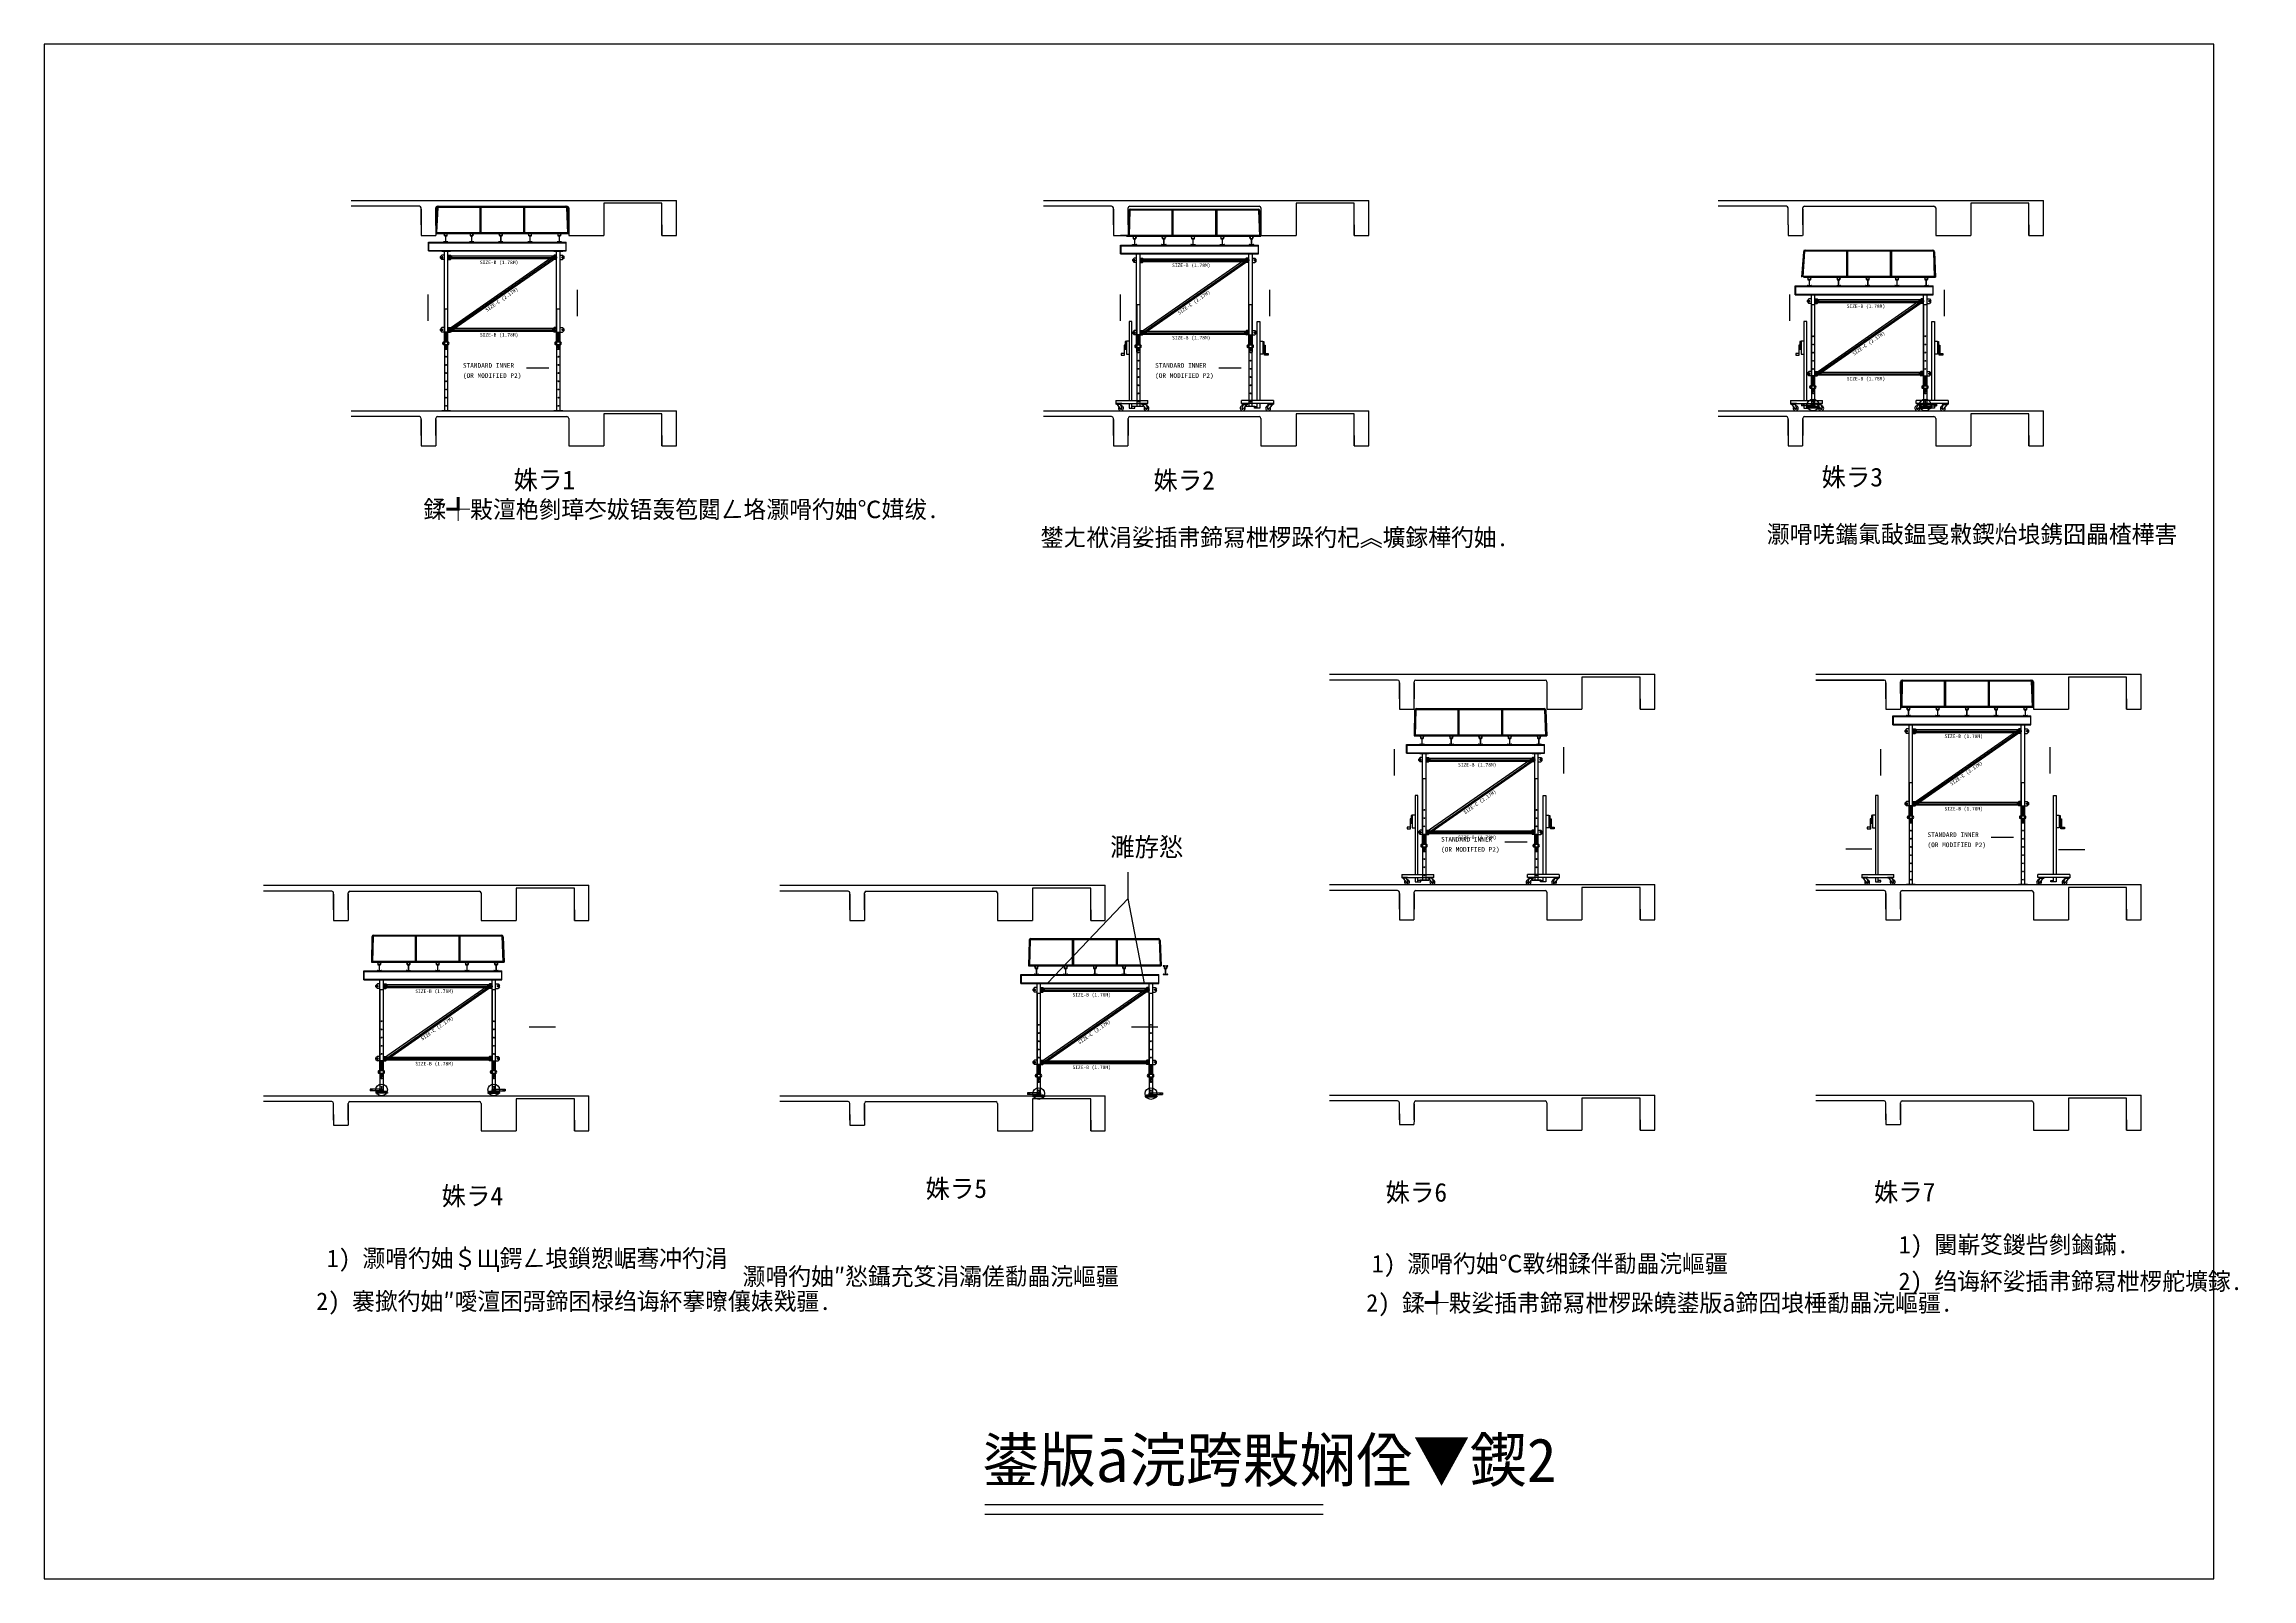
# Model space of a CAD drawing. Header units: metres. Extents: x 0 to 302, y 0 to 210.
import ezdxf

# ---------------------------------------------------------------- set-up
doc = ezdxf.new("R2010")
doc.units = ezdxf.units.M
for name, color, linetype in [(' ', 7, 'Continuous'), ('1', 7, 'Continuous'), ('120', 7, 'Continuous'), ('2', 7, 'Continuous'), ('3', 7, 'Continuous'), ('38536', 7, 'Continuous'), ('6', 7, 'Continuous'), ('7', 7, 'Continuous')]:
    doc.layers.add(name, color=color, linetype=linetype)

msp = doc.modelspace()

# ---------------------------------------------------------------- linework, layer by layer
at = {"layer": ' '}
for p, q in [((42.02, 188.63), (86.56, 188.63)), ((51.37, 187.83), (42.02, 187.83)), ((51.61, 185.27), (51.61, 187.59)), ((51.61, 187.43), (51.61, 185.27)), ((53.7, 187.6), (53.6, 185.26)), ((53.61, 185.27), (53.61, 187.59)), ((53.61, 187.43), (53.61, 185.27)), ((53.87, 187.67), (53.69, 184.25)), ((53.85, 187.83), (71.57, 187.83)), ((71.81, 187.59), (71.81, 183.83)), ((84.57, 188.23), (76.61, 188.23)), ((76.61, 188.23), (76.61, 183.83)), ((84.57, 183.83), (84.57, 188.23)), ((86.56, 183.83), (86.56, 188.63)), ((136.78, 188.63), (181.32, 188.63)), ((136.78, 188.63), (174.57, 188.63)), ((146.13, 187.83), (136.78, 187.83)), ((146.37, 185.27), (146.37, 187.59)), ((146.37, 187.43), (146.37, 185.27)), ((148.61, 187.83), (166.33, 187.83)), ((166.57, 187.59), (166.57, 183.83)), ((179.33, 188.23), (171.37, 188.23)), ((174.57, 188.23), (171.37, 188.23)), ((171.37, 188.23), (171.37, 183.83)), ((179.33, 183.83), (179.33, 188.23)), ((181.32, 183.83), (181.32, 188.63)), ((229.14, 188.63), (266.93, 188.63)), ((229.14, 188.63), (273.68, 188.63)), ((229.14, 188.63), (266.93, 188.63)), ((238.49, 187.83), (229.14, 187.83)), ((238.73, 185.27), (238.73, 187.59)), ((240.73, 185.27), (240.73, 187.59)), ((240.73, 185.27), (240.73, 187.59)), ((240.73, 185.27), (240.73, 187.59)), ((240.73, 187.43), (240.73, 185.27)), ((240.73, 187.43), (240.73, 185.27)), ((240.97, 187.83), (258.69, 187.83)), ((240.97, 187.83), (258.69, 187.83)), ((258.93, 187.59), (258.93, 183.83)), ((258.93, 187.59), (258.93, 183.83)), ((271.69, 188.23), (263.73, 188.23)), ((266.93, 188.23), (263.73, 188.23)), ((266.93, 188.23), (263.73, 188.23)), ((263.73, 188.23), (263.73, 183.83)), ((271.69, 183.83), (271.69, 188.23)), ((273.68, 183.83), (273.68, 188.63)), ((51.61, 185.27), (51.61, 183.83)), ((53.62, 185.4), (53.6, 184.11)), ((53.6, 185.26), (53.6, 183.83)), ((84.57, 185.27), (84.57, 183.83)), ((146.37, 185.27), (146.37, 183.83)), ((148.37, 185.27), (148.37, 183.83)), ((179.33, 185.27), (179.33, 183.83)), ((238.73, 185.27), (238.73, 183.83)), ((240.73, 185.27), (240.73, 183.83)), ((271.69, 185.27), (271.69, 183.83)), ((51.61, 183.83), (53.6, 183.83)), ((53.6, 184.11), (53.73, 184.11)), ((71.81, 183.83), (76.61, 183.83)), ((84.57, 183.83), (86.56, 183.83)), ((146.37, 183.83), (148.36, 183.83)), ((166.57, 183.83), (171.37, 183.83)), ((179.33, 183.83), (181.32, 183.83)), ((238.73, 183.83), (240.72, 183.83)), ((258.93, 183.83), (263.73, 183.83)), ((271.69, 183.83), (273.68, 183.83)), ((54.79, 170.61), (54.79, 168.27)), ((55.27, 170.61), (54.79, 170.61)), ((55.27, 168.27), (55.27, 170.61)), ((148.53, 169.36), (148.14, 169.36)), ((148.14, 169.36), (148.14, 167.59)), ((149.55, 170.21), (149.55, 167.87)), ((150.03, 170.21), (149.55, 170.21)), ((150.03, 167.87), (150.03, 170.21)), ((166.42, 169.36), (166.82, 169.36)), ((166.82, 169.36), (166.82, 167.59)), ((240.89, 169.36), (240.5, 169.36)), ((240.5, 169.36), (240.5, 167.59)), ((258.78, 169.36), (259.18, 169.36)), ((259.18, 169.36), (259.18, 167.59)), ((54.79, 168.27), (55.27, 168.27)), ((148.14, 167.59), (148.53, 167.59)), ((149.55, 167.87), (150.03, 167.87)), ((166.82, 167.59), (166.42, 167.59)), ((240.5, 167.59), (240.89, 167.59)), ((259.18, 167.59), (258.78, 167.59)), ((241.91, 164.61), (241.91, 162.27)), ((242.39, 164.61), (241.91, 164.61)), ((242.39, 162.27), (242.39, 164.61)), ((146.69, 161.22), (151.07, 161.22)), ((146.69, 161.22), (146.69, 160.81)), ((146.69, 160.81), (151.07, 160.81)), ((149.28, 160.41), (148.91, 160.41)), ((148.91, 160.21), (149.28, 160.21)), ((149.28, 160.21), (149.28, 160.41)), ((151.07, 160.81), (151.07, 161.22)), ((168.27, 161.22), (163.89, 161.22)), ((163.89, 160.81), (163.89, 161.22)), ((168.27, 160.81), (163.89, 160.81)), ((165.67, 160.21), (165.67, 160.41)), ((165.67, 160.41), (166.04, 160.41)), ((166.04, 160.21), (165.67, 160.21)), ((168.27, 161.22), (168.27, 160.81)), ((239.05, 161.22), (243.43, 161.22)), ((239.05, 161.22), (239.05, 160.81)), ((239.05, 160.81), (243.43, 160.81)), ((241.64, 160.41), (241.27, 160.41)), ((241.27, 160.21), (241.64, 160.21)), ((241.64, 160.21), (241.64, 160.41)), ((241.91, 162.27), (242.39, 162.27)), ((243.43, 160.81), (243.43, 161.22)), ((260.63, 161.22), (256.25, 161.22)), ((256.25, 160.81), (256.25, 161.22)), ((260.63, 160.81), (256.25, 160.81)), ((258.03, 160.21), (258.03, 160.41)), ((258.03, 160.41), (258.4, 160.41)), ((258.4, 160.21), (258.03, 160.21)), ((260.63, 161.22), (260.63, 160.81)), ((42.02, 159.83), (86.56, 159.83)), ((42.02, 159.83), (79.81, 159.83)), ((51.37, 159.03), (42.02, 159.03)), ((51.61, 156.47), (51.61, 158.79)), ((51.61, 158.63), (51.61, 156.47)), ((53.61, 156.47), (53.61, 158.79)), ((53.61, 156.47), (53.61, 158.79)), ((53.61, 158.63), (53.61, 156.47)), ((53.61, 158.63), (53.61, 156.47)), ((53.61, 158.63), (53.61, 156.47)), ((53.85, 159.03), (71.57, 159.03)), ((53.85, 159.03), (71.57, 159.03)), ((71.81, 158.79), (71.81, 155.03)), ((71.81, 158.79), (71.81, 155.03)), ((84.57, 159.43), (76.61, 159.43)), ((79.81, 159.43), (76.61, 159.43)), ((76.61, 159.43), (76.61, 155.03)), ((84.57, 155.03), (84.57, 159.43)), ((86.56, 155.03), (86.56, 159.83)), ((136.78, 159.83), (174.57, 159.83)), ((136.78, 159.83), (181.32, 159.83)), ((136.78, 159.83), (174.57, 159.83)), ((146.13, 159.03), (136.78, 159.03)), ((146.37, 156.47), (146.37, 158.79)), ((146.37, 158.63), (146.37, 156.47)), ((148.37, 156.47), (148.37, 158.79)), ((148.37, 156.47), (148.37, 158.79)), ((148.37, 156.47), (148.37, 158.79)), ((148.37, 156.47), (148.37, 158.79)), ((148.37, 158.63), (148.37, 156.47)), ((148.37, 158.63), (148.37, 156.47)), ((148.37, 158.63), (148.37, 156.47)), ((148.37, 158.63), (148.37, 156.47)), ((148.37, 158.63), (148.37, 156.47)), ((148.61, 159.03), (166.33, 159.03)), ((148.61, 159.03), (166.33, 159.03)), ((148.61, 159.03), (166.33, 159.03)), ((166.57, 158.79), (166.57, 155.03)), ((166.57, 158.79), (166.57, 155.03)), ((166.57, 158.79), (166.57, 155.03)), ((179.33, 159.43), (171.37, 159.43)), ((174.57, 159.43), (171.37, 159.43)), ((174.57, 159.43), (171.37, 159.43)), ((171.37, 159.43), (171.37, 155.03)), ((179.33, 155.03), (179.33, 159.43)), ((181.32, 155.03), (181.32, 159.83)), ((229.14, 159.83), (266.93, 159.83)), ((229.14, 159.83), (273.68, 159.83)), ((229.14, 159.83), (266.93, 159.83)), ((229.14, 159.83), (266.93, 159.83)), ((238.49, 159.03), (229.14, 159.03)), ((238.73, 156.47), (238.73, 158.79)), ((238.73, 158.63), (238.73, 156.47)), ((240.73, 156.47), (240.73, 158.79)), ((240.73, 156.47), (240.73, 158.79)), ((240.73, 156.47), (240.73, 158.79)), ((240.73, 156.47), (240.73, 158.79)), ((240.73, 156.47), (240.73, 158.79)), ((240.73, 156.47), (240.73, 158.79)), ((240.73, 158.63), (240.73, 156.47)), ((240.73, 158.63), (240.73, 156.47)), ((240.73, 158.63), (240.73, 156.47)), ((240.73, 158.63), (240.73, 156.47)), ((240.73, 158.63), (240.73, 156.47)), ((240.73, 158.63), (240.73, 156.47)), ((240.73, 158.63), (240.73, 156.47)), ((240.97, 159.03), (258.69, 159.03)), ((240.97, 159.03), (258.69, 159.03)), ((240.97, 159.03), (258.69, 159.03)), ((240.97, 159.03), (258.69, 159.03)), ((258.93, 158.79), (258.93, 155.03)), ((258.93, 158.79), (258.93, 155.03)), ((258.93, 158.79), (258.93, 155.03)), ((258.93, 158.79), (258.93, 155.03)), ((271.69, 159.43), (263.73, 159.43)), ((266.93, 159.43), (263.73, 159.43)), ((266.93, 159.43), (263.73, 159.43)), ((266.93, 159.43), (263.73, 159.43)), ((263.73, 159.43), (263.73, 155.03)), ((271.69, 155.03), (271.69, 159.43)), ((273.68, 155.03), (273.68, 159.83)), ((51.61, 156.47), (51.61, 155.03)), ((51.61, 155.03), (53.6, 155.03)), ((53.6, 156.46), (53.6, 155.03)), ((71.81, 155.03), (76.61, 155.03)), ((84.57, 156.47), (84.57, 155.03)), ((84.57, 155.03), (86.56, 155.03)), ((146.37, 156.47), (146.37, 155.03)), ((146.37, 155.03), (148.36, 155.03)), ((148.36, 156.46), (148.36, 155.03)), ((166.57, 155.03), (171.37, 155.03)), ((179.33, 156.47), (179.33, 155.03)), ((179.33, 155.03), (181.32, 155.03)), ((238.73, 156.47), (238.73, 155.03)), ((238.73, 155.03), (240.72, 155.03)), ((240.72, 156.46), (240.72, 155.03)), ((258.93, 155.03), (263.73, 155.03)), ((271.69, 156.47), (271.69, 155.03)), ((271.69, 155.03), (273.68, 155.03)), ((175.93, 123.79), (208.91, 123.79)), ((175.93, 123.79), (220.47, 123.79)), ((175.93, 123.79), (213.72, 123.79)), ((185.28, 122.99), (175.93, 122.99)), ((185.52, 120.43), (185.52, 122.75)), ((185.52, 122.59), (185.52, 120.43)), ((187.51, 121.22), (187.51, 119.79)), ((187.52, 120.43), (187.52, 122.75)), ((187.52, 120.43), (187.52, 122.75)), ((187.52, 120.43), (187.52, 122.75)), ((187.52, 120.43), (187.52, 122.75)), ((187.52, 120.43), (187.52, 122.75)), ((187.52, 120.43), (187.52, 122.75)), ((187.52, 122.59), (187.52, 120.43)), ((187.52, 122.59), (187.52, 120.43)), ((187.52, 122.59), (187.52, 120.43)), ((187.52, 122.59), (187.52, 120.43)), ((187.52, 122.59), (187.52, 120.43)), ((187.52, 122.59), (187.52, 120.43)), ((187.76, 122.99), (205.47, 122.99)), ((187.76, 122.99), (205.47, 122.99)), ((205.71, 122.75), (205.71, 118.99)), ((205.71, 122.75), (205.71, 118.99)), ((209.3, 123.79), (213.72, 123.79)), ((218.48, 123.39), (210.51, 123.39)), ((213.72, 123.39), (210.51, 123.39)), ((213.72, 123.39), (210.51, 123.39)), ((213.72, 123.39), (210.51, 123.39)), ((210.51, 123.39), (210.51, 118.99)), ((218.48, 118.99), (218.48, 123.39)), ((220.47, 118.99), (220.47, 123.79)), ((242.51, 123.79), (280.31, 123.79)), ((242.51, 123.79), (287.05, 123.79)), ((242.51, 123.79), (275.5, 123.79)), ((242.51, 123.79), (280.31, 123.79)), ((251.87, 122.99), (242.51, 122.99)), ((252.11, 120.43), (252.11, 122.75)), ((252.11, 122.59), (252.11, 120.43)), ((254.11, 121.16), (254.11, 122.75)), ((254.35, 122.99), (272.06, 122.99)), ((254.35, 122.99), (272.06, 122.99)), ((254.35, 122.99), (272.06, 122.99)), ((272.3, 122.75), (272.3, 118.99)), ((272.3, 122.75), (272.3, 118.99)), ((272.3, 122.75), (272.3, 118.99)), ((275.89, 123.79), (280.31, 123.79)), ((285.06, 123.39), (277.1, 123.39)), ((280.31, 123.39), (277.1, 123.39)), ((280.31, 123.39), (277.1, 123.39)), ((280.31, 123.39), (277.1, 123.39)), ((280.31, 123.39), (277.1, 123.39)), ((277.1, 123.39), (277.1, 118.99)), ((285.06, 118.99), (285.06, 123.39)), ((287.05, 118.99), (287.05, 123.79)), ((185.52, 120.43), (185.52, 118.99)), ((185.52, 118.99), (187.51, 118.99)), ((205.71, 118.99), (210.51, 118.99)), ((218.48, 120.43), (218.48, 118.99)), ((218.48, 118.99), (220.47, 118.99)), ((252.11, 118.99), (254.09, 118.99)), ((272.3, 118.99), (277.1, 118.99)), ((285.06, 120.43), (285.06, 118.99)), ((285.06, 118.99), (287.05, 118.99)), ((187.68, 104.52), (187.28, 104.52)), ((187.28, 104.52), (187.28, 102.75)), ((205.57, 104.52), (205.97, 104.52)), ((205.97, 104.52), (205.97, 102.75)), ((250.67, 104.52), (250.28, 104.52)), ((250.28, 104.52), (250.28, 102.75)), ((255.28, 105.77), (255.28, 103.43)), ((255.76, 105.77), (255.28, 105.77)), ((255.28, 103.43), (255.76, 103.43)), ((255.76, 103.43), (255.76, 105.77)), ((275.44, 104.52), (275.84, 104.52)), ((275.84, 104.52), (275.84, 102.75)), ((187.28, 102.75), (187.68, 102.75)), ((188.69, 101.86), (188.69, 99.52)), ((189.17, 101.86), (188.69, 101.86)), ((189.17, 99.52), (189.17, 101.86)), ((205.97, 102.75), (205.57, 102.75)), ((250.28, 102.75), (250.67, 102.75)), ((275.84, 102.75), (275.44, 102.75)), ((188.69, 99.52), (189.17, 99.52)), ((30.03, 94.9), (74.57, 94.9)), ((39.38, 94.1), (30.03, 94.1)), ((39.62, 91.54), (39.62, 93.86)), ((39.62, 93.7), (39.62, 91.54)), ((41.62, 91.54), (41.62, 93.86)), ((41.62, 91.54), (41.62, 93.86)), ((41.62, 93.7), (41.62, 91.54)), ((41.62, 93.7), (41.62, 91.54)), ((41.86, 94.1), (59.58, 94.1)), ((59.82, 93.86), (59.82, 90.1)), ((72.58, 94.5), (64.62, 94.5)), ((67.82, 94.5), (64.62, 94.5)), ((64.62, 94.5), (64.62, 90.1)), ((72.58, 90.1), (72.58, 94.5)), ((74.57, 90.1), (74.57, 94.9)), ((100.71, 94.9), (145.25, 94.9)), ((100.71, 94.9), (133.7, 94.9)), ((110.06, 94.1), (100.71, 94.1)), ((110.3, 91.54), (110.3, 93.86)), ((110.3, 93.7), (110.3, 91.54)), ((112.3, 91.54), (112.3, 93.86)), ((112.3, 91.54), (112.3, 93.86)), ((112.3, 91.54), (112.3, 93.86)), ((112.3, 91.54), (112.3, 93.86)), ((112.3, 93.7), (112.3, 91.54)), ((112.3, 93.7), (112.3, 91.54)), ((112.3, 93.7), (112.3, 91.54)), ((112.3, 93.7), (112.3, 91.54)), ((112.54, 94.1), (130.26, 94.1)), ((130.5, 93.86), (130.5, 90.1)), ((134.09, 94.9), (138.5, 94.9)), ((143.26, 94.5), (135.3, 94.5)), ((138.5, 94.5), (135.3, 94.5)), ((138.5, 94.5), (135.3, 94.5)), ((135.3, 94.5), (135.3, 90.1)), ((143.26, 90.1), (143.26, 94.5)), ((145.25, 90.1), (145.25, 94.9)), ((175.93, 94.99), (208.91, 94.99)), ((175.93, 94.99), (220.47, 94.99)), ((175.93, 94.99), (213.72, 94.99)), ((185.28, 94.19), (175.93, 94.19)), ((185.52, 91.63), (185.52, 93.95)), ((185.52, 93.79), (185.52, 91.63)), ((185.83, 96.38), (190.21, 96.38)), ((185.83, 96.38), (185.83, 95.97)), ((185.83, 95.97), (190.21, 95.97)), ((187.52, 91.63), (187.52, 93.95)), ((187.52, 91.63), (187.52, 93.95)), ((187.52, 91.63), (187.52, 93.95)), ((187.52, 91.63), (187.52, 93.95)), ((187.52, 91.63), (187.52, 93.95)), ((187.52, 91.63), (187.52, 93.95)), ((187.52, 93.79), (187.52, 91.63)), ((187.52, 93.79), (187.52, 91.63)), ((187.52, 93.79), (187.52, 91.63)), ((187.52, 93.79), (187.52, 91.63)), ((187.52, 93.79), (187.52, 91.63)), ((187.52, 93.79), (187.52, 91.63)), ((187.76, 94.19), (205.47, 94.19)), ((187.76, 94.19), (205.47, 94.19)), ((188.43, 95.57), (188.06, 95.57)), ((188.06, 95.36), (188.43, 95.36)), ((188.43, 95.36), (188.43, 95.57)), ((190.21, 95.97), (190.21, 96.38)), ((207.41, 96.38), (203.04, 96.38)), ((203.04, 95.97), (203.04, 96.38)), ((207.41, 95.97), (203.04, 95.97)), ((204.82, 95.36), (204.82, 95.57)), ((204.82, 95.57), (205.19, 95.57)), ((205.19, 95.36), (204.82, 95.36)), ((205.71, 93.95), (205.71, 90.19)), ((205.71, 93.95), (205.71, 90.19)), ((207.41, 96.38), (207.41, 95.97)), ((209.3, 94.99), (213.72, 94.99)), ((218.48, 94.59), (210.51, 94.59)), ((213.72, 94.59), (210.51, 94.59)), ((213.72, 94.59), (210.51, 94.59)), ((213.72, 94.59), (210.51, 94.59)), ((210.51, 94.59), (210.51, 90.19)), ((218.48, 90.19), (218.48, 94.59)), ((220.47, 90.19), (220.47, 94.99)), ((242.51, 94.99), (287.05, 94.99)), ((251.87, 94.19), (242.51, 94.19)), ((248.83, 96.38), (253.21, 96.38)), ((248.83, 96.38), (248.83, 95.97)), ((248.83, 95.97), (253.21, 95.97)), ((251.42, 95.57), (251.05, 95.57)), ((251.05, 95.36), (251.42, 95.36)), ((251.42, 95.36), (251.42, 95.57)), ((252.11, 91.63), (252.11, 93.95)), ((252.11, 93.79), (252.11, 91.63)), ((253.21, 95.97), (253.21, 96.38)), ((254.11, 91.63), (254.11, 93.95)), ((254.11, 91.63), (254.11, 93.95)), ((254.11, 91.63), (254.11, 93.95)), ((254.11, 91.63), (254.11, 93.95)), ((254.11, 91.63), (254.11, 93.95)), ((254.11, 91.63), (254.11, 93.95)), ((254.11, 91.63), (254.11, 93.95)), ((254.11, 91.63), (254.11, 93.95)), ((254.11, 93.79), (254.11, 91.63)), ((254.11, 93.79), (254.11, 91.63)), ((254.11, 93.79), (254.11, 91.63)), ((254.11, 93.79), (254.11, 91.63)), ((254.11, 93.79), (254.11, 91.63)), ((254.11, 93.79), (254.11, 91.63)), ((254.11, 93.79), (254.11, 91.63)), ((254.11, 93.79), (254.11, 91.63)), ((254.35, 94.19), (272.06, 94.19)), ((254.35, 94.19), (272.06, 94.19)), ((254.35, 94.19), (272.06, 94.19)), ((272.3, 93.95), (272.3, 90.19)), ((272.3, 93.95), (272.3, 90.19)), ((272.3, 93.95), (272.3, 90.19)), ((277.29, 96.38), (272.91, 96.38)), ((272.91, 95.97), (272.91, 96.38)), ((277.29, 95.97), (272.91, 95.97)), ((274.69, 95.36), (274.69, 95.57)), ((274.69, 95.57), (275.06, 95.57)), ((275.06, 95.36), (274.69, 95.36)), ((275.89, 94.99), (280.31, 94.99)), ((285.06, 94.59), (277.1, 94.59)), ((280.31, 94.59), (277.1, 94.59)), ((280.31, 94.59), (277.1, 94.59)), ((277.1, 94.59), (277.1, 90.19)), ((277.29, 96.38), (277.29, 95.97)), ((285.06, 90.19), (285.06, 94.59)), ((287.05, 90.19), (287.05, 94.99)), ((39.62, 91.54), (39.62, 90.1)), ((41.61, 92.33), (41.61, 90.9)), ((41.61, 90.9), (41.61, 90.1)), ((72.58, 91.54), (72.58, 90.1)), ((110.3, 91.54), (110.3, 90.1)), ((112.29, 92.33), (112.29, 90.9)), ((112.29, 90.9), (112.29, 90.1)), ((143.26, 91.54), (143.26, 90.1)), ((185.52, 91.63), (185.52, 90.19)), ((187.51, 92.42), (187.51, 90.99)), ((187.51, 90.99), (187.51, 90.19)), ((218.48, 91.63), (218.48, 90.19)), ((252.11, 91.63), (252.11, 90.19)), ((254.09, 92.42), (254.09, 90.99)), ((254.09, 90.99), (254.09, 90.19)), ((285.06, 91.63), (285.06, 90.19)), ((39.62, 90.1), (41.61, 90.1)), ((59.82, 90.1), (64.62, 90.1)), ((72.58, 90.1), (74.57, 90.1)), ((110.3, 90.1), (112.29, 90.1)), ((130.5, 90.1), (135.3, 90.1)), ((143.26, 90.1), (145.25, 90.1)), ((185.52, 90.19), (187.51, 90.19)), ((205.71, 90.19), (210.51, 90.19)), ((218.48, 90.19), (220.47, 90.19)), ((252.11, 90.19), (254.09, 90.19)), ((272.3, 90.19), (277.1, 90.19)), ((285.06, 90.19), (287.05, 90.19)), ((45.96, 70.89), (45.96, 68.54)), ((46.44, 70.89), (45.96, 70.89)), ((46.44, 68.54), (46.44, 70.89)), ((135.91, 70.39), (135.91, 68.04)), ((136.39, 70.39), (135.91, 70.39)), ((136.39, 68.04), (136.39, 70.39)), ((45.96, 68.54), (46.44, 68.54)), ((135.91, 68.04), (136.39, 68.04)), ((30.03, 66.1), (74.57, 66.1)), ((39.38, 65.3), (30.03, 65.3)), ((39.62, 62.74), (39.62, 65.06)), ((39.62, 63.54), (39.62, 62.1)), ((41.61, 63.53), (41.61, 62.1)), ((41.62, 62.74), (41.62, 65.06)), ((41.62, 62.74), (41.62, 65.06)), ((41.62, 64.9), (41.62, 62.74)), ((41.62, 64.9), (41.62, 62.74)), ((41.86, 65.3), (59.58, 65.3)), ((59.82, 65.06), (59.82, 61.3)), ((72.58, 65.7), (64.62, 65.7)), ((64.62, 65.7), (64.62, 61.3)), ((72.58, 61.3), (72.58, 65.7)), ((74.57, 61.3), (74.57, 66.1)), ((100.71, 66.1), (145.25, 66.1)), ((110.06, 65.3), (100.71, 65.3)), ((110.3, 62.74), (110.3, 65.06)), ((110.3, 63.54), (110.3, 62.1)), ((112.29, 63.53), (112.29, 62.1)), ((112.3, 62.74), (112.3, 65.06)), ((112.3, 62.74), (112.3, 65.06)), ((112.3, 62.74), (112.3, 65.06)), ((112.3, 62.74), (112.3, 65.06)), ((112.3, 64.9), (112.3, 62.74)), ((112.3, 64.9), (112.3, 62.74)), ((112.3, 64.9), (112.3, 62.74)), ((112.3, 64.9), (112.3, 62.74)), ((112.54, 65.3), (130.26, 65.3)), ((112.54, 65.3), (130.26, 65.3)), ((130.5, 65.06), (130.5, 61.3)), ((130.5, 65.06), (130.5, 61.3)), ((143.26, 65.7), (135.3, 65.7)), ((135.3, 65.7), (135.3, 61.3)), ((143.26, 61.3), (143.26, 65.7)), ((145.25, 61.3), (145.25, 66.1)), ((175.93, 66.19), (220.47, 66.19)), ((175.93, 66.19), (213.72, 66.19)), ((185.28, 65.39), (175.93, 65.39)), ((185.52, 62.83), (185.52, 65.15)), ((185.52, 63.63), (185.52, 62.19)), ((187.52, 62.83), (187.52, 65.15)), ((187.52, 62.83), (187.52, 65.15)), ((187.52, 62.83), (187.52, 65.15)), ((187.52, 62.83), (187.52, 65.15)), ((187.52, 62.83), (187.52, 65.15)), ((187.52, 62.83), (187.52, 65.15)), ((187.52, 64.99), (187.52, 62.83)), ((187.52, 64.99), (187.52, 62.83)), ((187.52, 64.99), (187.52, 62.83)), ((187.52, 64.99), (187.52, 62.83)), ((187.52, 64.99), (187.52, 62.83)), ((187.52, 64.99), (187.52, 62.83)), ((187.76, 65.39), (205.47, 65.39)), ((187.76, 65.39), (205.47, 65.39)), ((187.76, 65.39), (205.47, 65.39)), ((205.71, 65.15), (205.71, 61.39)), ((205.71, 65.15), (205.71, 61.39)), ((205.71, 65.15), (205.71, 61.39)), ((218.48, 65.79), (210.51, 65.79)), ((213.72, 65.79), (210.51, 65.79)), ((210.51, 65.79), (210.51, 61.39)), ((218.48, 61.39), (218.48, 65.79)), ((220.47, 61.39), (220.47, 66.19)), ((242.51, 66.19), (280.31, 66.19)), ((242.51, 66.19), (287.05, 66.19)), ((242.51, 66.19), (280.31, 66.19)), ((251.87, 65.39), (242.51, 65.39)), ((252.11, 62.83), (252.11, 65.15)), ((252.11, 63.63), (252.11, 62.19)), ((254.11, 62.83), (254.11, 65.15)), ((254.11, 62.83), (254.11, 65.15)), ((254.11, 62.83), (254.11, 65.15)), ((254.11, 62.83), (254.11, 65.15)), ((254.11, 62.83), (254.11, 65.15)), ((254.11, 62.83), (254.11, 65.15)), ((254.11, 62.83), (254.11, 65.15)), ((254.11, 62.83), (254.11, 65.15)), ((254.11, 64.99), (254.11, 62.83)), ((254.11, 64.99), (254.11, 62.83)), ((254.11, 64.99), (254.11, 62.83)), ((254.11, 64.99), (254.11, 62.83)), ((254.11, 64.99), (254.11, 62.83)), ((254.11, 64.99), (254.11, 62.83)), ((254.11, 64.99), (254.11, 62.83)), ((254.11, 64.99), (254.11, 62.83)), ((254.35, 65.39), (272.06, 65.39)), ((254.35, 65.39), (272.06, 65.39)), ((254.35, 65.39), (272.06, 65.39)), ((254.35, 65.39), (272.06, 65.39)), ((272.3, 65.15), (272.3, 61.39)), ((272.3, 65.15), (272.3, 61.39)), ((272.3, 65.15), (272.3, 61.39)), ((272.3, 65.15), (272.3, 61.39)), ((285.06, 65.79), (277.1, 65.79)), ((280.31, 65.79), (277.1, 65.79)), ((280.31, 65.79), (277.1, 65.79)), ((277.1, 65.79), (277.1, 61.39)), ((285.06, 61.39), (285.06, 65.79)), ((287.05, 61.39), (287.05, 66.19)), ((39.62, 62.1), (41.61, 62.1)), ((59.82, 61.3), (64.62, 61.3)), ((72.58, 62.74), (72.58, 61.3)), ((72.58, 61.3), (74.57, 61.3)), ((110.3, 62.1), (112.29, 62.1)), ((130.5, 61.3), (135.3, 61.3)), ((143.26, 62.74), (143.26, 61.3)), ((143.26, 61.3), (145.25, 61.3)), ((185.52, 62.19), (187.51, 62.19)), ((187.52, 62.83), (187.51, 62.19)), ((205.71, 61.39), (210.51, 61.39)), ((218.48, 62.83), (218.48, 61.39)), ((218.48, 61.39), (220.47, 61.39)), ((252.11, 62.19), (254.09, 62.19)), ((254.11, 62.83), (254.09, 62.19)), ((272.3, 61.39), (277.1, 61.39)), ((285.06, 62.83), (285.06, 61.39)), ((285.06, 61.39), (287.05, 61.39))]:
    msp.add_line(p, q, dxfattribs=at)
for centre, radius, start, end in [((51.37, 187.59), 0.24, 0, 90), ((53.85, 187.59), 0.24, 90, 180), ((53.94, 187.59), 0.24, 90, 177.14), ((53.94, 187.59), 0.24, 90, 177.85), ((71.57, 187.59), 0.24, 0, 90), ((146.13, 187.59), 0.24, 0, 90), ((148.61, 187.59), 0.24, 90, 180), ((166.33, 187.59), 0.24, 0, 90), ((238.49, 187.59), 0.24, 0, 90), ((240.97, 187.59), 0.24, 90, 180), ((240.97, 187.59), 0.24, 90, 180), ((258.69, 187.59), 0.24, 0, 90), ((258.69, 187.59), 0.24, 0, 90), ((53.37, 185.27), 0.24, -17.45, 0), ((147.41, 160.17), 0.34, -211.99, 91.5), ((150.9, 160.17), 0.34, -211.99, 91.5), ((164.06, 160.17), 0.34, -271.5, 31.99), ((167.55, 160.17), 0.34, -271.5, 31.99), ((239.77, 160.17), 0.34, -211.99, 91.5), ((243.26, 160.17), 0.34, -211.99, 91.5), ((256.42, 160.17), 0.34, -271.5, 31.99), ((259.91, 160.17), 0.34, -271.5, 31.99), ((51.37, 158.79), 0.24, 0, 90), ((53.85, 158.79), 0.24, 90, 180), ((71.57, 158.79), 0.24, 0, 90), ((71.57, 158.79), 0.24, 0, 90), ((146.13, 158.79), 0.24, 0, 90), ((148.61, 158.79), 0.24, 90, 180), ((166.33, 158.79), 0.24, 0, 90), ((166.33, 158.79), 0.24, 0, 90), ((166.33, 158.79), 0.24, 0, 90), ((238.49, 158.79), 0.24, 0, 90), ((258.69, 158.79), 0.24, 0, 90), ((258.69, 158.79), 0.24, 0, 90), ((258.69, 158.79), 0.24, 0, 90), ((258.69, 158.79), 0.24, 0, 90), ((185.28, 122.75), 0.24, 0, 90), ((187.76, 122.75), 0.24, 90, 180), ((187.76, 122.75), 0.24, 90, 180), ((187.76, 122.75), 0.24, 90, 180), ((205.47, 122.75), 0.24, 0, 90), ((205.47, 122.75), 0.24, 0, 90), ((251.87, 122.75), 0.24, 0, 90), ((254.35, 122.75), 0.24, 90, 180), ((254.35, 122.75), 0.24, 90, 180), ((254.35, 122.75), 0.24, 90, 180), ((254.35, 122.75), 0.24, 90, 180), ((272.06, 122.75), 0.24, 0, 90), ((272.06, 122.75), 0.24, 0, 90), ((272.06, 122.75), 0.24, 0, 90), ((39.38, 93.86), 0.24, 0, 90), ((41.86, 93.86), 0.24, 90, 180), ((59.58, 93.86), 0.24, 0, 90), ((110.06, 93.86), 0.24, 0, 90), ((112.54, 93.86), 0.24, 90, 180), ((112.54, 93.86), 0.24, 90, 180), ((130.26, 93.86), 0.24, 0, 90), ((185.28, 93.95), 0.24, 0, 90), ((186.56, 95.33), 0.34, -211.99, 91.5), ((187.76, 93.95), 0.24, 90, 180), ((187.76, 93.95), 0.24, 90, 180), ((190.04, 95.33), 0.34, -211.99, 91.5), ((203.2, 95.33), 0.34, -271.5, 31.99), ((205.47, 93.95), 0.24, 0, 90), ((205.47, 93.95), 0.24, 0, 90), ((206.69, 95.33), 0.34, -271.5, 31.99), ((249.55, 95.33), 0.34, -211.99, 91.5), ((251.87, 93.95), 0.24, 0, 90), ((253.04, 95.33), 0.34, -211.99, 91.5), ((272.06, 93.95), 0.24, 0, 90), ((272.06, 93.95), 0.24, 0, 90), ((272.06, 93.95), 0.24, 0, 90), ((273.08, 95.33), 0.34, -271.5, 31.99), ((276.57, 95.33), 0.34, -271.5, 31.99), ((39.38, 65.06), 0.24, 0, 90), ((59.58, 65.06), 0.24, 0, 90), ((110.06, 65.06), 0.24, 0, 90), ((130.26, 65.06), 0.24, 0, 90), ((130.26, 65.06), 0.24, 0, 90), ((185.28, 65.15), 0.24, 0, 90), ((187.76, 65.15), 0.24, 90, 180), ((205.47, 65.15), 0.24, 0, 90), ((205.47, 65.15), 0.24, 0, 90), ((205.47, 65.15), 0.24, 0, 90), ((251.87, 65.15), 0.24, 0, 90), ((254.35, 65.15), 0.24, 90, 180), ((254.35, 65.15), 0.24, 90, 180), ((272.06, 65.15), 0.24, 0, 90), ((272.06, 65.15), 0.24, 0, 90), ((272.06, 65.15), 0.24, 0, 90), ((272.06, 65.15), 0.24, 0, 90)]:
    msp.add_arc(centre, radius, start, end, dxfattribs=at)
for p, q in [((297, 210), (0, 210)), ((0, 210), (0, 0)), ((297, 0), (297, 210)), ((128.75, 10.17), (175.07, 10.17)), ((128.75, 8.83), (175.07, 8.83)), ((0, 0), (297, 0))]:
    msp.add_line(p, q)
at = {"layer": '1'}
for p, q in [((54.65, 169.27), (55.32, 169.27)), ((70.01, 169.27), (70.68, 169.27)), ((55.32, 168.87), (54.65, 168.87)), ((70.68, 168.87), (70.01, 168.87)), ((149.41, 168.87), (150.08, 168.87)), ((150.08, 168.47), (149.41, 168.47)), ((164.77, 168.87), (165.44, 168.87)), ((165.44, 168.47), (164.77, 168.47)), ((241.77, 163.27), (242.44, 163.27)), ((257.13, 163.27), (257.8, 163.27)), ((242.44, 162.87), (241.77, 162.87)), ((257.8, 162.87), (257.13, 162.87)), ((255.14, 104.42), (255.81, 104.42)), ((255.81, 104.02), (255.14, 104.02)), ((270.5, 104.42), (271.17, 104.42)), ((271.17, 104.02), (270.5, 104.02)), ((188.55, 100.51), (189.22, 100.51)), ((189.22, 100.11), (188.55, 100.11)), ((203.91, 100.51), (204.58, 100.51)), ((204.58, 100.11), (203.91, 100.11)), ((45.82, 69.54), (46.49, 69.54)), ((61.18, 69.54), (61.85, 69.54)), ((46.49, 69.14), (45.82, 69.14)), ((61.85, 69.14), (61.18, 69.14)), ((135.77, 69.04), (136.44, 69.04)), ((136.44, 68.64), (135.77, 68.64)), ((151.13, 69.04), (151.8, 69.04)), ((151.8, 68.64), (151.13, 68.64))]:
    msp.add_line(p, q, dxfattribs=at)
for centre, start, end in [((54.75, 169.07), 116.26, 243.74), ((55.22, 169.07), -63.74, 63.74), ((70.11, 169.07), 116.26, 243.74), ((70.58, 169.07), -63.74, 63.74), ((149.51, 168.67), 116.26, 243.74), ((149.98, 168.67), -63.74, 63.74), ((164.87, 168.67), 116.26, 243.74), ((165.34, 168.67), -63.74, 63.74), ((241.87, 163.07), 116.26, 243.74), ((242.34, 163.07), -63.74, 63.74), ((257.23, 163.07), 116.26, 243.74), ((257.7, 163.07), -63.74, 63.74), ((255.24, 104.22), 116.26, 243.74), ((255.71, 104.22), -63.74, 63.74), ((270.6, 104.22), 116.26, 243.74), ((271.07, 104.22), -63.74, 63.74), ((188.65, 100.31), 116.26, 243.74), ((189.12, 100.31), -63.74, 63.74), ((204.01, 100.31), 116.26, 243.74), ((204.48, 100.31), -63.74, 63.74), ((45.92, 69.34), 116.26, 243.74), ((46.39, 69.34), -63.74, 63.74), ((61.28, 69.34), 116.26, 243.74), ((61.75, 69.34), -63.74, 63.74), ((135.87, 68.84), 116.26, 243.74), ((136.34, 68.84), -63.74, 63.74), ((151.23, 68.84), 116.26, 243.74), ((151.7, 68.84), -63.74, 63.74)]:
    msp.add_arc(centre, 0.22, start, end, dxfattribs=at)
at = {"layer": '120'}
for p, q in [((55.25, 180.83), (70.24, 180.83)), ((69.94, 181.11), (55.29, 170.91)), ((55.31, 170.72), (70.17, 181.06)), ((55.35, 181), (55.35, 180.66)), ((70.07, 181), (55.35, 181)), ((55.35, 180.66), (70.07, 180.66)), ((55.49, 170.63), (70.13, 180.83)), ((70.13, 180.83), (69.94, 181.11)), ((70.07, 180.66), (70.07, 181)), ((150.01, 180.43), (165, 180.43)), ((164.69, 180.71), (150.05, 170.51)), ((150.07, 170.32), (164.93, 180.66)), ((150.11, 180.6), (150.11, 180.26)), ((164.83, 180.6), (150.11, 180.6)), ((150.11, 180.26), (164.83, 180.26)), ((150.25, 170.23), (164.89, 180.43)), ((164.89, 180.43), (164.69, 180.71)), ((164.83, 180.26), (164.83, 180.6)), ((242.37, 174.83), (257.36, 174.83)), ((257.05, 175.11), (242.41, 164.91)), ((242.43, 164.72), (257.29, 175.06)), ((242.47, 175), (242.47, 174.66)), ((257.19, 175), (242.47, 175)), ((242.47, 174.66), (257.19, 174.66)), ((242.61, 164.63), (257.25, 174.83)), ((257.25, 174.83), (257.05, 175.11)), ((257.19, 174.66), (257.19, 175)), ((55.25, 170.91), (70.24, 170.91)), ((55.29, 170.91), (55.49, 170.63)), ((55.35, 171.08), (55.35, 170.74)), ((70.07, 171.08), (55.35, 171.08)), ((55.35, 170.74), (70.07, 170.74)), ((70.07, 170.74), (70.07, 171.08)), ((150.01, 170.51), (165, 170.51)), ((150.05, 170.51), (150.25, 170.23)), ((150.11, 170.68), (150.11, 170.34)), ((164.83, 170.68), (150.11, 170.68)), ((150.11, 170.34), (164.83, 170.34)), ((164.83, 170.34), (164.83, 170.68)), ((242.37, 164.91), (257.36, 164.91)), ((242.41, 164.91), (242.61, 164.63)), ((242.47, 165.08), (242.47, 164.74)), ((257.19, 165.08), (242.47, 165.08)), ((242.47, 164.74), (257.19, 164.74)), ((257.19, 164.74), (257.19, 165.08)), ((255.74, 115.99), (270.73, 115.99)), ((270.43, 116.27), (255.79, 106.07)), ((255.8, 105.88), (270.66, 116.22)), ((255.84, 116.16), (255.84, 115.82)), ((270.56, 116.16), (255.84, 116.16)), ((255.84, 115.82), (270.56, 115.82)), ((255.98, 105.79), (270.62, 115.98)), ((270.62, 115.98), (270.43, 116.27)), ((270.56, 115.82), (270.56, 116.16)), ((189.15, 112.08), (204.14, 112.08)), ((203.84, 112.36), (189.2, 102.16)), ((189.21, 101.96), (204.08, 112.31)), ((189.25, 112.25), (189.25, 111.91)), ((203.97, 112.25), (189.25, 112.25)), ((189.25, 111.91), (203.97, 111.91)), ((189.39, 101.88), (204.03, 112.07)), ((204.03, 112.07), (203.84, 112.36)), ((203.97, 111.91), (203.97, 112.25)), ((255.74, 106.07), (270.73, 106.07)), ((255.79, 106.07), (255.98, 105.79)), ((255.84, 106.24), (255.84, 105.9)), ((270.56, 106.24), (255.84, 106.24)), ((255.84, 105.9), (270.56, 105.9)), ((270.56, 105.9), (270.56, 106.24)), ((189.15, 102.16), (204.14, 102.16)), ((189.2, 102.16), (189.39, 101.88)), ((189.25, 102.33), (189.25, 101.99)), ((203.97, 102.33), (189.25, 102.33)), ((189.25, 101.99), (203.97, 101.99)), ((203.97, 101.99), (203.97, 102.33)), ((46.41, 81.1), (61.4, 81.1)), ((61.1, 81.38), (46.46, 71.19)), ((46.48, 70.99), (61.34, 81.34)), ((46.52, 81.27), (46.52, 80.93)), ((61.24, 81.27), (46.52, 81.27)), ((46.52, 80.93), (61.24, 80.93)), ((46.66, 70.9), (61.3, 81.1)), ((61.3, 81.1), (61.1, 81.38)), ((61.24, 80.93), (61.24, 81.27)), ((136.37, 80.6), (151.36, 80.6)), ((151.06, 80.88), (136.42, 70.69)), ((136.43, 70.49), (151.3, 80.83)), ((136.47, 80.77), (136.47, 80.43)), ((151.19, 80.77), (136.47, 80.77)), ((136.47, 80.43), (151.19, 80.43)), ((136.61, 70.4), (151.26, 80.6)), ((151.26, 80.6), (151.06, 80.88)), ((151.19, 80.43), (151.19, 80.77)), ((46.41, 71.18), (61.4, 71.18)), ((46.46, 71.19), (46.66, 70.9)), ((46.52, 71.35), (46.52, 71.01)), ((61.24, 71.35), (46.52, 71.35)), ((46.52, 71.01), (61.24, 71.01)), ((61.24, 71.01), (61.24, 71.35)), ((136.37, 70.68), (151.36, 70.68)), ((136.42, 70.69), (136.61, 70.4)), ((136.47, 70.85), (136.47, 70.51)), ((151.19, 70.85), (136.47, 70.85)), ((136.47, 70.51), (151.19, 70.51)), ((151.19, 70.51), (151.19, 70.85))]:
    msp.add_line(p, q, dxfattribs=at)
for centre in [(54.47, 180.83), (54.47, 180.83), (55.59, 180.83), (69.83, 180.83), (69.83, 180.83), (69.83, 180.83), (69.84, 180.83), (149.23, 180.43), (149.23, 180.43), (150.35, 180.43), (164.59, 180.43), (164.59, 180.43), (164.59, 180.43), (164.59, 180.43), (241.59, 174.83), (241.59, 174.83), (242.71, 174.83), (256.95, 174.83), (256.95, 174.83), (256.95, 174.83), (256.95, 174.83), (54.47, 170.91), (55.59, 170.91), (55.59, 170.91), (69.83, 170.91), (69.83, 170.91), (149.23, 170.51), (150.35, 170.51), (150.35, 170.51), (164.59, 170.51), (164.59, 170.51), (241.59, 164.91), (242.71, 164.91), (242.71, 164.91), (256.95, 164.91), (256.95, 164.91), (254.96, 115.99), (254.96, 115.99), (256.08, 115.99), (270.32, 115.99), (270.32, 115.99), (270.32, 115.99), (270.33, 115.99), (188.37, 112.08), (188.37, 112.08), (189.49, 112.08), (203.73, 112.08), (203.73, 112.08), (203.73, 112.08), (203.74, 112.08), (254.96, 106.07), (256.08, 106.07), (256.08, 106.07), (270.32, 106.07), (270.32, 106.07), (188.37, 102.16), (189.49, 102.16), (189.49, 102.16), (203.73, 102.16), (203.73, 102.16), (45.64, 81.1), (45.64, 81.1), (46.76, 81.1), (61, 81.1), (61, 81.1), (61, 81.1), (61, 81.1), (135.59, 80.6), (135.59, 80.6), (136.71, 80.6), (150.95, 80.6), (150.95, 80.6), (150.95, 80.6), (150.96, 80.6), (45.64, 71.18), (46.76, 71.18), (46.76, 71.18), (61, 71.18), (61, 71.18), (135.59, 70.68), (136.71, 70.68), (136.71, 70.68), (150.95, 70.68), (150.95, 70.68)]:
    msp.add_circle(centre, 0.07, dxfattribs=at)
at = {"layer": '2'}
for p, q in [((148.14, 169.31), (147.99, 169.31)), ((147.99, 169.31), (147.99, 168.22)), ((148.91, 172.03), (148.53, 172.03)), ((148.53, 172.03), (148.53, 161.22)), ((148.91, 161.22), (148.91, 172.03)), ((166.04, 161.22), (166.04, 172.03)), ((166.04, 172.03), (166.42, 172.03)), ((166.42, 172.03), (166.42, 161.22)), ((166.82, 169.31), (166.97, 169.31)), ((166.97, 169.31), (166.97, 168.22)), ((240.5, 169.31), (240.35, 169.31)), ((240.35, 169.31), (240.35, 168.22)), ((241.27, 172.03), (240.89, 172.03)), ((240.89, 172.03), (240.89, 161.22)), ((241.27, 161.22), (241.27, 172.03)), ((258.4, 161.22), (258.4, 172.03)), ((258.4, 172.03), (258.78, 172.03)), ((258.78, 172.03), (258.78, 161.22)), ((259.18, 169.31), (259.33, 169.31)), ((259.33, 169.31), (259.33, 168.22)), ((147.82, 167.69), (147.41, 167.69)), ((147.41, 167.69), (147.41, 167.45)), ((147.41, 167.45), (147.9, 167.45)), ((147.99, 168.83), (147.82, 168.83)), ((147.82, 168.83), (147.82, 167.69)), ((147.82, 167.69), (147.82, 167.45)), ((147.9, 167.45), (147.9, 168.7)), ((147.9, 168.7), (147.99, 168.7)), ((148.14, 168.22), (147.99, 168.22)), ((166.82, 168.22), (166.97, 168.22)), ((166.97, 168.83), (167.13, 168.83)), ((167.05, 168.7), (166.97, 168.7)), ((167.05, 167.45), (167.05, 168.7)), ((167.55, 167.45), (167.05, 167.45)), ((167.13, 168.83), (167.13, 167.69)), ((167.13, 167.69), (167.13, 167.45)), ((167.13, 167.69), (167.55, 167.69)), ((167.55, 167.69), (167.55, 167.45)), ((240.18, 167.69), (239.77, 167.69)), ((239.77, 167.69), (239.77, 167.45)), ((239.77, 167.45), (240.26, 167.45)), ((240.35, 168.83), (240.18, 168.83)), ((240.18, 168.83), (240.18, 167.69)), ((240.18, 167.69), (240.18, 167.45)), ((240.26, 167.45), (240.26, 168.7)), ((240.26, 168.7), (240.35, 168.7)), ((240.5, 168.22), (240.35, 168.22)), ((259.18, 168.22), (259.33, 168.22)), ((259.33, 168.83), (259.49, 168.83)), ((259.41, 168.7), (259.33, 168.7)), ((259.41, 167.45), (259.41, 168.7)), ((259.91, 167.45), (259.41, 167.45)), ((259.49, 168.83), (259.49, 167.69)), ((259.49, 167.69), (259.49, 167.45)), ((259.49, 167.69), (259.91, 167.69)), ((259.91, 167.69), (259.91, 167.45)), ((146.69, 160.81), (146.69, 160.76)), ((147.5, 160.81), (146.69, 160.81)), ((147.5, 160.76), (146.69, 160.76)), ((146.77, 160.76), (146.77, 160.71)), ((147.42, 160.71), (146.77, 160.71)), ((146.88, 160.71), (147.29, 160.11)), ((147.31, 160.71), (147.53, 160.23)), ((147.42, 160.76), (147.42, 160.71)), ((147.5, 160.81), (147.5, 160.76)), ((148.53, 160.81), (148.53, 160.21)), ((148.53, 160.21), (148.91, 160.21)), ((148.91, 160.21), (148.91, 160.81)), ((150.99, 160.81), (150.18, 160.81)), ((150.18, 160.81), (150.18, 160.76)), ((150.99, 160.76), (150.18, 160.76)), ((150.26, 160.76), (150.26, 160.71)), ((150.91, 160.71), (150.26, 160.71)), ((150.36, 160.71), (150.78, 160.11)), ((150.8, 160.71), (151.02, 160.23)), ((150.91, 160.76), (150.91, 160.71)), ((150.99, 160.81), (150.99, 160.76)), ((164.16, 160.71), (163.94, 160.23)), ((163.97, 160.81), (164.78, 160.81)), ((163.97, 160.81), (163.97, 160.76)), ((163.97, 160.76), (164.78, 160.76)), ((164.05, 160.76), (164.05, 160.71)), ((164.05, 160.71), (164.7, 160.71)), ((164.59, 160.71), (164.18, 160.11)), ((164.7, 160.76), (164.7, 160.71)), ((164.78, 160.81), (164.78, 160.76)), ((166.04, 160.21), (166.04, 160.81)), ((166.42, 160.21), (166.04, 160.21)), ((166.42, 160.81), (166.42, 160.21)), ((167.65, 160.71), (167.42, 160.23)), ((167.46, 160.81), (167.46, 160.76)), ((167.46, 160.81), (168.27, 160.81)), ((167.46, 160.76), (168.27, 160.76)), ((167.54, 160.76), (167.54, 160.71)), ((167.54, 160.71), (168.19, 160.71)), ((168.08, 160.71), (167.67, 160.11)), ((168.19, 160.76), (168.19, 160.71)), ((168.27, 160.81), (168.27, 160.76)), ((239.05, 160.81), (239.05, 160.76)), ((239.86, 160.81), (239.05, 160.81)), ((239.86, 160.76), (239.05, 160.76)), ((239.13, 160.76), (239.13, 160.71)), ((239.78, 160.71), (239.13, 160.71)), ((239.24, 160.71), (239.65, 160.11)), ((239.67, 160.71), (239.89, 160.23)), ((239.78, 160.76), (239.78, 160.71)), ((239.86, 160.81), (239.86, 160.76)), ((240.89, 160.81), (240.89, 160.21)), ((240.89, 160.21), (241.27, 160.21)), ((241.27, 160.21), (241.27, 160.81)), ((243.35, 160.81), (242.54, 160.81)), ((242.54, 160.81), (242.54, 160.76)), ((243.35, 160.76), (242.54, 160.76)), ((242.62, 160.76), (242.62, 160.71)), ((243.27, 160.71), (242.62, 160.71)), ((242.72, 160.71), (243.14, 160.11)), ((243.16, 160.71), (243.38, 160.23)), ((243.27, 160.76), (243.27, 160.71)), ((243.35, 160.81), (243.35, 160.76)), ((256.52, 160.71), (256.3, 160.23)), ((256.33, 160.81), (257.14, 160.81)), ((256.33, 160.81), (256.33, 160.76)), ((256.33, 160.76), (257.14, 160.76)), ((256.41, 160.76), (256.41, 160.71)), ((256.41, 160.71), (257.06, 160.71)), ((256.95, 160.71), (256.54, 160.11)), ((257.06, 160.76), (257.06, 160.71)), ((257.14, 160.81), (257.14, 160.76)), ((258.4, 160.21), (258.4, 160.81)), ((258.78, 160.21), (258.4, 160.21)), ((258.78, 160.81), (258.78, 160.21)), ((260.01, 160.71), (259.78, 160.23)), ((259.82, 160.81), (259.82, 160.76)), ((259.82, 160.81), (260.63, 160.81)), ((259.82, 160.76), (260.63, 160.76)), ((259.9, 160.76), (259.9, 160.71)), ((259.9, 160.71), (260.55, 160.71)), ((260.44, 160.71), (260.03, 160.11)), ((260.55, 160.76), (260.55, 160.71)), ((260.63, 160.81), (260.63, 160.76)), ((188.06, 107.19), (187.68, 107.19)), ((187.68, 107.19), (187.68, 96.38)), ((188.06, 96.38), (188.06, 107.19)), ((205.19, 96.38), (205.19, 107.19)), ((205.19, 107.19), (205.57, 107.19)), ((205.57, 107.19), (205.57, 96.38)), ((251.05, 107.19), (250.67, 107.19)), ((250.67, 107.19), (250.67, 96.38)), ((251.05, 96.38), (251.05, 107.19)), ((275.06, 96.38), (275.06, 107.19)), ((275.06, 107.19), (275.44, 107.19)), ((275.44, 107.19), (275.44, 96.38)), ((186.97, 102.85), (186.56, 102.85)), ((186.56, 102.85), (186.56, 102.61)), ((187.13, 103.99), (186.97, 103.99)), ((186.97, 103.99), (186.97, 102.85)), ((186.97, 102.85), (186.97, 102.61)), ((187.05, 102.61), (187.05, 103.86)), ((187.05, 103.86), (187.13, 103.86)), ((187.28, 104.46), (187.13, 104.46)), ((187.13, 104.46), (187.13, 103.38)), ((187.28, 103.38), (187.13, 103.38)), ((205.97, 104.46), (206.12, 104.46)), ((205.97, 103.38), (206.12, 103.38)), ((206.12, 104.46), (206.12, 103.38)), ((206.12, 103.99), (206.28, 103.99)), ((206.2, 103.86), (206.12, 103.86)), ((206.2, 102.61), (206.2, 103.86)), ((206.28, 103.99), (206.28, 102.85)), ((206.28, 102.85), (206.28, 102.61)), ((206.28, 102.85), (206.69, 102.85)), ((206.69, 102.85), (206.69, 102.61)), ((249.96, 102.85), (249.55, 102.85)), ((249.55, 102.85), (249.55, 102.61)), ((250.13, 103.99), (249.96, 103.99)), ((249.96, 103.99), (249.96, 102.85)), ((249.96, 102.85), (249.96, 102.61)), ((250.04, 102.61), (250.04, 103.86)), ((250.04, 103.86), (250.13, 103.86)), ((250.28, 104.46), (250.13, 104.46)), ((250.13, 104.46), (250.13, 103.38)), ((250.28, 103.38), (250.13, 103.38)), ((275.84, 104.46), (275.99, 104.46)), ((275.84, 103.38), (275.99, 103.38)), ((275.99, 104.46), (275.99, 103.38)), ((275.99, 103.99), (276.15, 103.99)), ((276.07, 103.86), (275.99, 103.86)), ((276.07, 102.61), (276.07, 103.86)), ((276.15, 103.99), (276.15, 102.85)), ((276.15, 102.85), (276.15, 102.61)), ((276.15, 102.85), (276.56, 102.85)), ((276.56, 102.85), (276.56, 102.61)), ((186.56, 102.61), (187.05, 102.61)), ((206.69, 102.61), (206.2, 102.61)), ((249.55, 102.61), (250.04, 102.61)), ((276.56, 102.61), (276.07, 102.61)), ((185.83, 95.97), (185.83, 95.92)), ((186.64, 95.97), (185.83, 95.97)), ((186.64, 95.92), (185.83, 95.92)), ((185.91, 95.92), (185.91, 95.86)), ((186.56, 95.86), (185.91, 95.86)), ((186.02, 95.86), (186.43, 95.27)), ((186.45, 95.86), (186.68, 95.39)), ((186.56, 95.92), (186.56, 95.86)), ((186.64, 95.97), (186.64, 95.92)), ((187.68, 95.97), (187.68, 95.36)), ((187.68, 95.36), (188.06, 95.36)), ((188.06, 95.36), (188.06, 95.97)), ((190.13, 95.97), (189.32, 95.97)), ((189.32, 95.97), (189.32, 95.92)), ((190.13, 95.92), (189.32, 95.92)), ((189.4, 95.92), (189.4, 95.86)), ((190.05, 95.86), (189.4, 95.86)), ((189.51, 95.86), (189.92, 95.27)), ((189.94, 95.86), (190.17, 95.39)), ((190.05, 95.92), (190.05, 95.86)), ((190.13, 95.97), (190.13, 95.92)), ((203.3, 95.86), (203.08, 95.39)), ((203.11, 95.97), (203.93, 95.97)), ((203.11, 95.97), (203.11, 95.92)), ((203.11, 95.92), (203.93, 95.92)), ((203.2, 95.92), (203.2, 95.86)), ((203.2, 95.86), (203.84, 95.86)), ((203.74, 95.86), (203.32, 95.27)), ((203.84, 95.92), (203.84, 95.86)), ((203.93, 95.97), (203.93, 95.92)), ((205.19, 95.36), (205.19, 95.97)), ((205.57, 95.36), (205.19, 95.36)), ((205.57, 95.97), (205.57, 95.36)), ((206.79, 95.86), (206.57, 95.39)), ((206.6, 95.97), (206.6, 95.92)), ((206.6, 95.97), (207.41, 95.97)), ((206.6, 95.92), (207.41, 95.92)), ((206.68, 95.92), (206.68, 95.86)), ((206.68, 95.86), (207.33, 95.86)), ((207.23, 95.86), (206.81, 95.27)), ((207.33, 95.92), (207.33, 95.86)), ((207.41, 95.97), (207.41, 95.92)), ((242.51, 94.99), (280.31, 94.99)), ((242.51, 94.99), (280.31, 94.99)), ((248.83, 95.97), (248.83, 95.92)), ((249.64, 95.97), (248.83, 95.97)), ((249.64, 95.92), (248.83, 95.92)), ((248.91, 95.92), (248.91, 95.86)), ((249.56, 95.86), (248.91, 95.86)), ((249.02, 95.86), (249.43, 95.27)), ((249.45, 95.86), (249.67, 95.39)), ((249.56, 95.92), (249.56, 95.86)), ((249.64, 95.97), (249.64, 95.92)), ((250.67, 95.97), (250.67, 95.36)), ((250.67, 95.36), (251.05, 95.36)), ((251.05, 95.36), (251.05, 95.97)), ((253.13, 95.97), (252.32, 95.97)), ((252.32, 95.97), (252.32, 95.92)), ((253.13, 95.92), (252.32, 95.92)), ((252.4, 95.92), (252.4, 95.86)), ((253.05, 95.86), (252.4, 95.86)), ((252.5, 95.86), (252.92, 95.27)), ((252.94, 95.86), (253.16, 95.39)), ((253.05, 95.92), (253.05, 95.86)), ((253.13, 95.97), (253.13, 95.92)), ((273.18, 95.86), (272.96, 95.39)), ((272.99, 95.97), (273.8, 95.97)), ((272.99, 95.97), (272.99, 95.92)), ((272.99, 95.92), (273.8, 95.92)), ((273.07, 95.92), (273.07, 95.86)), ((273.07, 95.86), (273.72, 95.86)), ((273.61, 95.86), (273.2, 95.27)), ((273.72, 95.92), (273.72, 95.86)), ((273.8, 95.97), (273.8, 95.92)), ((275.06, 95.36), (275.06, 95.97)), ((275.44, 95.36), (275.06, 95.36)), ((275.44, 95.97), (275.44, 95.36)), ((276.67, 95.86), (276.44, 95.39)), ((276.48, 95.97), (276.48, 95.92)), ((276.48, 95.97), (277.29, 95.97)), ((276.48, 95.92), (277.29, 95.92)), ((276.56, 95.92), (276.56, 95.86)), ((276.56, 95.86), (277.21, 95.86)), ((277.1, 95.86), (276.69, 95.27)), ((280.31, 94.59), (277.1, 94.59)), ((280.31, 94.59), (277.1, 94.59)), ((277.21, 95.92), (277.21, 95.86)), ((277.29, 95.97), (277.29, 95.92)), ((30.03, 66.1), (67.82, 66.1)), ((67.82, 65.7), (64.62, 65.7)), ((100.71, 66.1), (138.5, 66.1)), ((100.71, 66.1), (138.5, 66.1)), ((138.5, 65.7), (135.3, 65.7)), ((138.5, 65.7), (135.3, 65.7))]:
    msp.add_line(p, q, dxfattribs=at)
for centre in [(147.41, 160.17), (150.9, 160.17), (164.06, 160.17), (167.55, 160.17), (239.77, 160.17), (243.26, 160.17), (256.42, 160.17), (259.91, 160.17), (186.56, 95.33), (190.04, 95.33), (203.2, 95.33), (206.69, 95.33), (249.55, 95.33), (253.04, 95.33), (273.08, 95.33), (276.57, 95.33)]:
    msp.add_circle(centre, 0.04, dxfattribs=at)
for centre, radius, start, end in [((147.41, 160.17), 0.14, -153.71, 26.29), ((150.9, 160.17), 0.14, -153.71, 26.29), ((164.06, 160.17), 0.14, 153.71, 333.71), ((167.55, 160.17), 0.14, 153.71, 333.71), ((239.77, 160.17), 0.14, -153.71, 26.29), ((243.26, 160.17), 0.14, -153.71, 26.29), ((256.42, 160.17), 0.14, 153.71, 333.71), ((259.91, 160.17), 0.14, 153.71, 333.71), ((53.85, 158.79), 0.24, 90, 180), ((148.61, 158.79), 0.24, 90, 180), ((148.61, 158.79), 0.24, 90, 180), ((240.97, 158.79), 0.24, 90, 180), ((186.56, 95.33), 0.14, -153.71, 26.29), ((187.76, 93.95), 0.24, 90, 180), ((190.04, 95.33), 0.14, -153.71, 26.29), ((203.2, 95.33), 0.14, 153.71, 333.71), ((206.69, 95.33), 0.14, 153.71, 333.71), ((249.55, 95.33), 0.14, -153.71, 26.29), ((253.04, 95.33), 0.14, -153.71, 26.29), ((254.35, 93.95), 0.24, 90, 180), ((273.08, 95.33), 0.14, 153.71, 333.71), ((276.57, 95.33), 0.14, 153.71, 333.71), ((41.86, 65.06), 0.24, 90, 180), ((112.54, 65.06), 0.24, 90, 180)]:
    msp.add_arc(centre, radius, start, end, dxfattribs=at)
at = {"layer": '3'}
for p, q in [((71.65, 187.67), (53.71, 187.67)), ((53.94, 187.83), (71.42, 187.83)), ((59.62, 187.67), (59.62, 184.11)), ((59.76, 187.67), (59.76, 184.11)), ((65.6, 187.67), (65.6, 184.11)), ((65.75, 187.67), (65.75, 184.11)), ((71.49, 187.66), (71.63, 184.11)), ((71.65, 187.6), (71.79, 184.11)), ((148.7, 187.43), (166.17, 187.43)), ((148.46, 187.2), (148.42, 183.71)), ((166.41, 187.27), (148.47, 187.27)), ((148.63, 187.27), (148.52, 183.79)), ((154.38, 187.27), (154.38, 183.71)), ((154.52, 187.27), (154.52, 183.71)), ((160.36, 187.27), (160.36, 183.71)), ((160.51, 187.27), (160.51, 183.71)), ((166.25, 187.26), (166.38, 183.71)), ((166.41, 187.2), (166.54, 183.71)), ((53.6, 184.25), (71.62, 184.25)), ((53.73, 184.11), (71.79, 184.11)), ((147.35, 183.85), (166.38, 183.85)), ((148.16, 183.83), (148.16, 183.71)), ((148.16, 183.71), (148.49, 183.71)), ((148.49, 183.71), (166.54, 183.71)), ((240.82, 181.6), (240.56, 178.11)), ((240.99, 181.67), (240.75, 178.14)), ((258.77, 181.67), (240.83, 181.67)), ((241.06, 181.83), (258.53, 181.83)), ((246.74, 181.67), (246.74, 178.11)), ((246.88, 181.67), (246.88, 178.11)), ((252.72, 181.67), (252.72, 178.11)), ((252.87, 181.67), (252.87, 178.11)), ((258.61, 181.66), (258.74, 178.11)), ((258.77, 181.6), (258.9, 178.11)), ((240.57, 178.25), (258.74, 178.25)), ((240.85, 178.11), (258.9, 178.11)), ((55.22, 173.75), (54.84, 173.75)), ((70.58, 173.75), (70.2, 173.75)), ((149.98, 174.33), (149.6, 174.33)), ((165.34, 174.33), (164.96, 174.33)), ((242.34, 174.31), (241.96, 174.31)), ((257.7, 174.31), (257.32, 174.31)), ((254.19, 122.76), (254.13, 119.27)), ((272.14, 122.83), (254.2, 122.83)), ((254.36, 122.83), (254.28, 119.27)), ((254.43, 122.99), (271.91, 122.99)), ((260.11, 122.83), (260.11, 119.27)), ((260.26, 122.83), (260.26, 119.27)), ((266.1, 122.83), (266.1, 119.27)), ((266.24, 122.83), (266.24, 119.27)), ((271.98, 122.82), (272.12, 119.27)), ((272.15, 122.76), (272.28, 119.27)), ((187.6, 118.85), (187.53, 115.36)), ((205.55, 118.92), (187.62, 118.92)), ((187.77, 118.92), (187.67, 115.36)), ((187.84, 119.08), (205.32, 119.08)), ((193.52, 118.92), (193.52, 115.36)), ((193.67, 118.92), (193.67, 115.36)), ((199.51, 118.92), (199.51, 115.36)), ((199.65, 118.92), (199.65, 115.36)), ((205.39, 118.91), (205.53, 115.36)), ((205.56, 118.85), (205.69, 115.36)), ((254.13, 119.41), (272.11, 119.41)), ((254.13, 119.27), (254.22, 119.27)), ((254.22, 119.27), (272.28, 119.27)), ((187.53, 115.5), (205.52, 115.5)), ((187.53, 115.36), (187.63, 115.36)), ((187.63, 115.36), (205.69, 115.36)), ((189.13, 109.49), (188.74, 109.49)), ((204.49, 109.49), (204.1, 109.49)), ((255.72, 108.91), (255.33, 108.91)), ((271.08, 108.91), (270.69, 108.91)), ((44.87, 87.87), (44.79, 84.38)), ((62.82, 87.94), (44.88, 87.94)), ((45.03, 87.94), (44.94, 84.38)), ((45.11, 88.1), (62.58, 88.1)), ((50.79, 87.94), (50.79, 84.38)), ((50.93, 87.94), (50.93, 84.38)), ((56.77, 87.94), (56.77, 84.38)), ((56.91, 87.94), (56.91, 84.38)), ((62.66, 87.94), (62.79, 84.38)), ((62.82, 87.87), (62.95, 84.38)), ((134.82, 87.37), (134.74, 83.88)), ((152.78, 87.44), (134.84, 87.44)), ((134.99, 87.44), (134.89, 83.88)), ((135.06, 87.6), (152.54, 87.6)), ((140.74, 87.44), (140.74, 83.88)), ((140.89, 87.44), (140.89, 83.88)), ((146.73, 87.44), (146.73, 83.88)), ((146.87, 87.44), (146.87, 83.88)), ((152.62, 87.44), (152.75, 83.88)), ((152.78, 87.37), (152.91, 83.88)), ((44.79, 84.38), (44.89, 84.38)), ((44.8, 84.53), (62.79, 84.53)), ((44.89, 84.38), (62.95, 84.38)), ((134.74, 84.03), (152.74, 84.03)), ((134.74, 83.88), (134.85, 83.88)), ((134.85, 83.88), (152.91, 83.88)), ((46.39, 80.58), (46, 80.58)), ((61.75, 80.58), (61.36, 80.58)), ((136.35, 80.08), (135.96, 80.08)), ((151.71, 80.08), (151.32, 80.08))]:
    msp.add_line(p, q, dxfattribs=at)
for centre, start, end in [((71.42, 187.59), 2.15, 90), ((148.7, 187.19), 90, 177.14), ((148.7, 187.19), 90, 177.85), ((166.17, 187.19), 2.15, 90), ((241.06, 181.59), 90, 177.14), ((241.06, 181.59), 90, 177.85), ((258.53, 181.59), 2.15, 90), ((254.43, 122.75), 90, 177.14), ((254.43, 122.75), 90, 177.85), ((271.91, 122.75), 2.15, 90), ((187.84, 118.84), 90, 177.14), ((187.84, 118.84), 90, 177.85), ((205.32, 118.84), 2.15, 90), ((45.11, 87.86), 90, 177.14), ((45.11, 87.86), 90, 177.85), ((62.58, 87.86), 2.15, 90), ((135.06, 87.36), 90, 177.14), ((135.06, 87.36), 90, 177.85), ((152.54, 87.36), 2.15, 90)]:
    msp.add_arc(centre, 0.24, start, end, dxfattribs=at)
at = {"layer": '38536'}
for p, q in [((148.37, 185.27), (148.37, 187.59)), ((54.45, 181.13), (54.25, 180.93)), ((54.25, 180.73), (54.25, 180.93)), ((54.25, 180.73), (54.45, 180.53)), ((54.32, 180.83), (54.62, 180.83)), ((54.79, 181.13), (54.45, 181.13)), ((54.79, 180.53), (54.45, 180.53)), ((54.47, 180.98), (54.47, 180.68)), ((54.79, 180.53), (54.79, 181.13)), ((55.27, 180.53), (55.27, 181.13)), ((55.27, 181.13), (55.61, 181.13)), ((55.27, 180.53), (55.61, 180.53)), ((55.74, 180.83), (55.44, 180.83)), ((55.74, 180.83), (55.44, 180.83)), ((55.59, 180.98), (55.59, 180.68)), ((55.59, 180.98), (55.59, 180.68)), ((55.61, 181.13), (55.81, 180.93)), ((55.81, 180.73), (55.61, 180.53)), ((55.81, 180.73), (55.81, 180.93)), ((69.81, 181.13), (69.61, 180.93)), ((69.61, 180.73), (69.61, 180.93)), ((69.61, 180.73), (69.81, 180.53)), ((69.68, 180.83), (69.98, 180.83)), ((70.15, 181.13), (69.81, 181.13)), ((70.15, 180.53), (69.81, 180.53)), ((69.83, 180.98), (69.83, 180.68)), ((70.15, 180.53), (70.15, 181.13)), ((70.63, 180.53), (70.63, 181.13)), ((70.63, 181.13), (70.97, 181.13)), ((70.63, 180.53), (70.97, 180.53)), ((71.1, 180.83), (70.8, 180.83)), ((71.1, 180.83), (70.8, 180.83)), ((70.95, 180.98), (70.95, 180.68)), ((70.95, 180.98), (70.95, 180.68)), ((70.97, 181.13), (71.17, 180.93)), ((71.17, 180.73), (70.97, 180.53)), ((71.17, 180.73), (71.17, 180.93)), ((149.21, 180.73), (149.01, 180.53)), ((149.01, 180.33), (149.01, 180.53)), ((149.01, 180.33), (149.21, 180.13)), ((149.08, 180.43), (149.38, 180.43)), ((149.55, 180.73), (149.21, 180.73)), ((149.55, 180.13), (149.21, 180.13)), ((149.23, 180.58), (149.23, 180.28)), ((149.55, 180.13), (149.55, 180.73)), ((150.03, 180.13), (150.03, 180.73)), ((150.03, 180.73), (150.36, 180.73)), ((150.03, 180.13), (150.36, 180.13)), ((150.5, 180.43), (150.19, 180.43)), ((150.5, 180.43), (150.19, 180.43)), ((150.35, 180.58), (150.35, 180.28)), ((150.35, 180.58), (150.35, 180.28)), ((150.36, 180.73), (150.56, 180.53)), ((150.56, 180.33), (150.36, 180.13)), ((150.56, 180.33), (150.56, 180.53)), ((164.57, 180.73), (164.37, 180.53)), ((164.37, 180.33), (164.37, 180.53)), ((164.37, 180.33), (164.57, 180.13)), ((164.44, 180.43), (164.74, 180.43)), ((164.91, 180.73), (164.57, 180.73)), ((164.91, 180.13), (164.57, 180.13)), ((164.59, 180.58), (164.59, 180.28)), ((164.91, 180.13), (164.91, 180.73)), ((165.39, 180.13), (165.39, 180.73)), ((165.39, 180.73), (165.72, 180.73)), ((165.39, 180.13), (165.72, 180.13)), ((165.86, 180.43), (165.55, 180.43)), ((165.86, 180.43), (165.55, 180.43)), ((165.71, 180.58), (165.71, 180.28)), ((165.71, 180.58), (165.71, 180.28)), ((165.72, 180.73), (165.92, 180.53)), ((165.92, 180.33), (165.72, 180.13)), ((165.92, 180.33), (165.92, 180.53)), ((241.57, 175.13), (241.37, 174.93)), ((241.37, 174.73), (241.37, 174.93)), ((241.37, 174.73), (241.57, 174.53)), ((241.44, 174.83), (241.74, 174.83)), ((241.91, 175.13), (241.57, 175.13)), ((241.91, 174.53), (241.57, 174.53)), ((241.59, 174.98), (241.59, 174.68)), ((241.91, 174.53), (241.91, 175.13)), ((242.39, 175.13), (242.72, 175.13)), ((242.39, 174.53), (242.39, 175.13)), ((242.39, 174.53), (242.72, 174.53)), ((242.86, 174.83), (242.55, 174.83)), ((242.86, 174.83), (242.55, 174.83)), ((242.71, 174.98), (242.71, 174.68)), ((242.71, 174.98), (242.71, 174.68)), ((242.72, 175.13), (242.92, 174.93)), ((242.92, 174.73), (242.72, 174.53)), ((242.92, 174.73), (242.92, 174.93)), ((256.93, 175.13), (256.73, 174.93)), ((256.73, 174.73), (256.73, 174.93)), ((256.73, 174.73), (256.93, 174.53)), ((256.8, 174.83), (257.1, 174.83)), ((257.27, 175.13), (256.93, 175.13)), ((257.27, 174.53), (256.93, 174.53)), ((256.95, 174.98), (256.95, 174.68)), ((257.27, 174.53), (257.27, 175.13)), ((257.75, 175.13), (258.08, 175.13)), ((257.75, 174.53), (257.75, 175.13)), ((257.75, 174.53), (258.08, 174.53)), ((258.22, 174.83), (257.91, 174.83)), ((258.22, 174.83), (257.91, 174.83)), ((258.07, 174.98), (258.07, 174.68)), ((258.07, 174.98), (258.07, 174.68)), ((258.08, 175.13), (258.28, 174.93)), ((258.28, 174.73), (258.08, 174.53)), ((258.28, 174.73), (258.28, 174.93)), ((54.46, 171.21), (54.26, 171.01)), ((54.26, 170.81), (54.26, 171.01)), ((54.26, 170.81), (54.46, 170.61)), ((54.32, 170.91), (54.63, 170.91)), ((54.79, 171.21), (54.46, 171.21)), ((54.79, 170.61), (54.46, 170.61)), ((54.47, 171.06), (54.47, 170.76)), ((54.79, 170.61), (54.79, 171.21)), ((55.27, 171.21), (55.61, 171.21)), ((55.27, 170.61), (55.27, 171.21)), ((55.27, 170.61), (55.61, 170.61)), ((55.74, 170.91), (55.44, 170.91)), ((55.74, 170.91), (55.44, 170.91)), ((55.59, 171.06), (55.59, 170.76)), ((55.59, 171.06), (55.59, 170.76)), ((55.61, 171.21), (55.81, 171.01)), ((55.81, 170.81), (55.61, 170.61)), ((55.81, 170.81), (55.81, 171.01)), ((69.82, 171.21), (69.62, 171.01)), ((69.62, 170.81), (69.62, 171.01)), ((69.62, 170.81), (69.82, 170.61)), ((69.68, 170.91), (69.99, 170.91)), ((70.15, 171.21), (69.82, 171.21)), ((70.15, 170.61), (69.82, 170.61)), ((69.83, 171.06), (69.83, 170.76)), ((70.15, 170.61), (70.15, 171.21)), ((70.63, 170.61), (70.63, 171.21)), ((70.63, 171.21), (70.97, 171.21)), ((70.63, 170.61), (70.97, 170.61)), ((71.1, 170.91), (70.8, 170.91)), ((71.1, 170.91), (70.8, 170.91)), ((70.95, 171.06), (70.95, 170.76)), ((70.95, 171.06), (70.95, 170.76)), ((70.97, 171.21), (71.17, 171.01)), ((71.17, 170.81), (70.97, 170.61)), ((71.17, 170.81), (71.17, 171.01)), ((149.21, 170.81), (149.01, 170.61)), ((149.01, 170.41), (149.01, 170.61)), ((149.01, 170.41), (149.21, 170.21)), ((149.08, 170.51), (149.38, 170.51)), ((149.55, 170.81), (149.21, 170.81)), ((149.55, 170.21), (149.21, 170.21)), ((149.23, 170.66), (149.23, 170.36)), ((149.55, 170.21), (149.55, 170.81)), ((150.03, 170.81), (150.36, 170.81)), ((150.03, 170.21), (150.03, 170.81)), ((150.03, 170.21), (150.36, 170.21)), ((150.5, 170.51), (150.19, 170.51)), ((150.5, 170.51), (150.19, 170.51)), ((150.35, 170.66), (150.35, 170.36)), ((150.35, 170.66), (150.35, 170.36)), ((150.36, 170.81), (150.56, 170.61)), ((150.56, 170.41), (150.36, 170.21)), ((150.56, 170.41), (150.56, 170.61)), ((164.57, 170.81), (164.37, 170.61)), ((164.37, 170.41), (164.37, 170.61)), ((164.37, 170.41), (164.57, 170.21)), ((164.44, 170.51), (164.74, 170.51)), ((164.91, 170.81), (164.57, 170.81)), ((164.91, 170.21), (164.57, 170.21)), ((164.59, 170.66), (164.59, 170.36)), ((164.91, 170.21), (164.91, 170.81)), ((165.39, 170.21), (165.39, 170.81)), ((165.39, 170.81), (165.72, 170.81)), ((165.39, 170.21), (165.72, 170.21)), ((165.86, 170.51), (165.55, 170.51)), ((165.86, 170.51), (165.55, 170.51)), ((165.71, 170.66), (165.71, 170.36)), ((165.71, 170.66), (165.71, 170.36)), ((165.72, 170.81), (165.92, 170.61)), ((165.92, 170.41), (165.72, 170.21)), ((165.92, 170.41), (165.92, 170.61)), ((241.57, 165.21), (241.37, 165.01)), ((241.37, 164.81), (241.37, 165.01)), ((241.37, 164.81), (241.57, 164.61)), ((241.44, 164.91), (241.74, 164.91)), ((241.91, 165.21), (241.57, 165.21)), ((241.91, 164.61), (241.57, 164.61)), ((241.59, 165.06), (241.59, 164.76)), ((241.91, 164.61), (241.91, 165.21)), ((242.39, 165.21), (242.72, 165.21)), ((242.39, 164.61), (242.39, 165.21)), ((242.39, 164.61), (242.72, 164.61)), ((242.86, 164.91), (242.55, 164.91)), ((242.86, 164.91), (242.55, 164.91)), ((242.71, 165.06), (242.71, 164.76)), ((242.71, 165.06), (242.71, 164.76)), ((242.72, 165.21), (242.92, 165.01)), ((242.92, 164.81), (242.72, 164.61)), ((242.92, 164.81), (242.92, 165.01)), ((256.93, 165.21), (256.73, 165.01)), ((256.73, 164.81), (256.73, 165.01)), ((256.73, 164.81), (256.93, 164.61)), ((256.8, 164.91), (257.1, 164.91)), ((257.27, 165.21), (256.93, 165.21)), ((257.27, 164.61), (256.93, 164.61)), ((256.95, 165.06), (256.95, 164.76)), ((257.27, 164.61), (257.27, 165.21)), ((257.75, 165.21), (258.08, 165.21)), ((257.75, 164.61), (257.75, 165.21)), ((257.75, 164.61), (258.08, 164.61)), ((258.22, 164.91), (257.91, 164.91)), ((258.22, 164.91), (257.91, 164.91)), ((258.07, 165.06), (258.07, 164.76)), ((258.07, 165.06), (258.07, 164.76)), ((258.08, 165.21), (258.28, 165.01)), ((258.28, 164.81), (258.08, 164.61)), ((258.28, 164.81), (258.28, 165.01)), ((242.51, 122.99), (251.87, 122.99)), ((252.11, 122.59), (252.11, 118.99)), ((254.11, 121.16), (254.09, 118.99)), ((187.51, 119.79), (187.51, 118.99)), ((254.95, 116.29), (254.75, 116.09)), ((254.75, 115.89), (254.75, 116.09)), ((254.75, 115.89), (254.95, 115.69)), ((254.81, 115.99), (255.12, 115.99)), ((255.28, 116.29), (254.95, 116.29)), ((255.28, 115.69), (254.95, 115.69)), ((254.96, 116.14), (254.96, 115.84)), ((255.28, 115.69), (255.28, 116.29)), ((255.76, 115.69), (255.76, 116.29)), ((255.76, 116.29), (256.1, 116.29)), ((255.76, 115.69), (256.1, 115.69)), ((256.23, 115.99), (255.93, 115.99)), ((256.23, 115.99), (255.93, 115.99)), ((256.08, 116.14), (256.08, 115.84)), ((256.08, 116.14), (256.08, 115.84)), ((256.1, 116.29), (256.3, 116.09)), ((256.3, 115.89), (256.1, 115.69)), ((256.3, 115.89), (256.3, 116.09)), ((270.31, 116.29), (270.11, 116.09)), ((270.11, 115.89), (270.11, 116.09)), ((270.11, 115.89), (270.31, 115.69)), ((270.17, 115.99), (270.48, 115.99)), ((270.64, 116.29), (270.31, 116.29)), ((270.64, 115.69), (270.31, 115.69)), ((270.32, 116.14), (270.32, 115.84)), ((270.64, 115.69), (270.64, 116.29)), ((271.12, 115.69), (271.12, 116.29)), ((271.12, 116.29), (271.46, 116.29)), ((271.12, 115.69), (271.46, 115.69)), ((271.59, 115.99), (271.29, 115.99)), ((271.59, 115.99), (271.29, 115.99)), ((271.44, 116.14), (271.44, 115.84)), ((271.44, 116.14), (271.44, 115.84)), ((271.46, 116.29), (271.66, 116.09)), ((271.66, 115.89), (271.46, 115.69)), ((271.66, 115.89), (271.66, 116.09)), ((188.36, 112.38), (188.16, 112.18)), ((188.16, 111.98), (188.16, 112.18)), ((188.16, 111.98), (188.36, 111.78)), ((188.22, 112.08), (188.53, 112.08)), ((188.69, 112.38), (188.36, 112.38)), ((188.37, 112.23), (188.37, 111.93)), ((188.69, 111.78), (188.69, 112.38)), ((189.17, 111.78), (189.17, 112.38)), ((189.17, 112.38), (189.51, 112.38)), ((189.65, 112.08), (189.34, 112.08)), ((189.65, 112.08), (189.34, 112.08)), ((189.49, 112.23), (189.49, 111.93)), ((189.49, 112.23), (189.49, 111.93)), ((189.51, 112.38), (189.71, 112.18)), ((189.71, 111.98), (189.51, 111.78)), ((189.71, 111.98), (189.71, 112.18)), ((203.72, 112.38), (203.52, 112.18)), ((203.52, 111.98), (203.52, 112.18)), ((203.52, 111.98), (203.72, 111.78)), ((203.58, 112.08), (203.89, 112.08)), ((204.05, 112.38), (203.72, 112.38)), ((203.73, 112.23), (203.73, 111.93)), ((204.05, 111.78), (204.05, 112.38)), ((204.53, 111.78), (204.53, 112.38)), ((204.53, 112.38), (204.87, 112.38)), ((205.01, 112.08), (204.7, 112.08)), ((205.01, 112.08), (204.7, 112.08)), ((204.85, 112.23), (204.85, 111.93)), ((204.85, 112.23), (204.85, 111.93)), ((204.87, 112.38), (205.07, 112.18)), ((205.07, 111.98), (204.87, 111.78)), ((205.07, 111.98), (205.07, 112.18)), ((188.69, 111.78), (188.36, 111.78)), ((189.17, 111.78), (189.51, 111.78)), ((204.05, 111.78), (203.72, 111.78)), ((204.53, 111.78), (204.87, 111.78)), ((254.95, 106.37), (254.75, 106.17)), ((254.75, 105.97), (254.75, 106.17)), ((254.75, 105.97), (254.95, 105.77)), ((254.81, 106.07), (255.12, 106.07)), ((255.28, 106.37), (254.95, 106.37)), ((254.96, 106.22), (254.96, 105.92)), ((255.28, 105.77), (255.28, 106.37)), ((255.76, 105.77), (255.76, 106.37)), ((255.76, 106.37), (256.1, 106.37)), ((256.23, 106.07), (255.93, 106.07)), ((256.23, 106.07), (255.93, 106.07)), ((256.08, 106.22), (256.08, 105.92)), ((256.08, 106.22), (256.08, 105.92)), ((256.1, 106.37), (256.3, 106.17)), ((256.3, 105.97), (256.1, 105.77)), ((256.3, 105.97), (256.3, 106.17)), ((270.31, 106.37), (270.11, 106.17)), ((270.11, 105.97), (270.11, 106.17)), ((270.11, 105.97), (270.31, 105.77)), ((270.17, 106.07), (270.48, 106.07)), ((270.64, 106.37), (270.31, 106.37)), ((270.32, 106.22), (270.32, 105.92)), ((270.64, 105.77), (270.64, 106.37)), ((271.12, 105.77), (271.12, 106.37)), ((271.12, 106.37), (271.46, 106.37)), ((271.59, 106.07), (271.29, 106.07)), ((271.59, 106.07), (271.29, 106.07)), ((271.44, 106.22), (271.44, 105.92)), ((271.44, 106.22), (271.44, 105.92)), ((271.46, 106.37), (271.66, 106.17)), ((271.66, 105.97), (271.46, 105.77)), ((271.66, 105.97), (271.66, 106.17)), ((255.28, 105.77), (254.95, 105.77)), ((255.76, 105.77), (256.1, 105.77)), ((270.64, 105.77), (270.31, 105.77)), ((271.12, 105.77), (271.46, 105.77)), ((188.36, 102.46), (188.16, 102.26)), ((188.16, 102.06), (188.16, 102.26)), ((188.16, 102.06), (188.36, 101.86)), ((188.22, 102.16), (188.53, 102.16)), ((188.69, 102.46), (188.36, 102.46)), ((188.69, 101.86), (188.36, 101.86)), ((188.37, 102.31), (188.37, 102.01)), ((188.69, 101.86), (188.69, 102.46)), ((189.17, 101.86), (189.17, 102.46)), ((189.17, 102.46), (189.51, 102.46)), ((189.17, 101.86), (189.51, 101.86)), ((189.65, 102.16), (189.34, 102.16)), ((189.65, 102.16), (189.34, 102.16)), ((189.49, 102.31), (189.49, 102.01)), ((189.49, 102.31), (189.49, 102.01)), ((189.51, 102.46), (189.71, 102.26)), ((189.71, 102.06), (189.51, 101.86)), ((189.71, 102.06), (189.71, 102.26)), ((203.72, 102.46), (203.52, 102.26)), ((203.52, 102.06), (203.52, 102.26)), ((203.52, 102.06), (203.72, 101.86)), ((203.58, 102.16), (203.89, 102.16)), ((204.05, 102.46), (203.72, 102.46)), ((204.05, 101.86), (203.72, 101.86)), ((203.73, 102.31), (203.73, 102.01)), ((204.05, 101.86), (204.05, 102.46)), ((204.53, 101.86), (204.53, 102.46)), ((204.53, 102.46), (204.87, 102.46)), ((204.53, 101.86), (204.87, 101.86)), ((205.01, 102.16), (204.7, 102.16)), ((205.01, 102.16), (204.7, 102.16)), ((204.85, 102.31), (204.85, 102.01)), ((204.85, 102.31), (204.85, 102.01)), ((204.87, 102.46), (205.07, 102.26)), ((205.07, 102.06), (204.87, 101.86)), ((205.07, 102.06), (205.07, 102.26)), ((45.62, 81.4), (45.42, 81.2)), ((45.42, 81), (45.42, 81.2)), ((45.42, 81), (45.62, 80.8)), ((45.48, 81.1), (45.79, 81.1)), ((45.96, 81.4), (45.62, 81.4)), ((45.96, 80.8), (45.62, 80.8)), ((45.64, 81.26), (45.64, 80.95)), ((45.96, 80.8), (45.96, 81.4)), ((46.44, 80.8), (46.44, 81.4)), ((46.44, 81.4), (46.77, 81.4)), ((46.44, 80.8), (46.77, 80.8)), ((46.91, 81.1), (46.6, 81.1)), ((46.91, 81.1), (46.6, 81.1)), ((46.76, 81.26), (46.76, 80.95)), ((46.76, 81.26), (46.76, 80.95)), ((46.77, 81.4), (46.97, 81.2)), ((46.97, 81), (46.77, 80.8)), ((46.97, 81), (46.97, 81.2)), ((60.98, 81.4), (60.78, 81.2)), ((60.78, 81), (60.78, 81.2)), ((60.78, 81), (60.98, 80.8)), ((60.84, 81.1), (61.15, 81.1)), ((61.32, 81.4), (60.98, 81.4)), ((61.32, 80.8), (60.98, 80.8)), ((61, 81.26), (61, 80.95)), ((61.32, 80.8), (61.32, 81.4)), ((61.8, 80.8), (61.8, 81.4)), ((61.8, 81.4), (62.13, 81.4)), ((61.8, 80.8), (62.13, 80.8)), ((62.27, 81.1), (61.96, 81.1)), ((62.27, 81.1), (61.96, 81.1)), ((62.12, 81.26), (62.12, 80.95)), ((62.12, 81.26), (62.12, 80.95)), ((62.13, 81.4), (62.33, 81.2)), ((62.33, 81), (62.13, 80.8)), ((62.33, 81), (62.33, 81.2)), ((135.58, 80.9), (135.38, 80.7)), ((135.38, 80.5), (135.38, 80.7)), ((135.38, 80.5), (135.58, 80.3)), ((135.44, 80.6), (135.75, 80.6)), ((135.91, 80.9), (135.58, 80.9)), ((135.91, 80.3), (135.58, 80.3)), ((135.59, 80.75), (135.59, 80.45)), ((135.91, 80.3), (135.91, 80.9)), ((136.39, 80.3), (136.39, 80.9)), ((136.39, 80.9), (136.73, 80.9)), ((136.39, 80.3), (136.73, 80.3)), ((136.87, 80.6), (136.56, 80.6)), ((136.87, 80.6), (136.56, 80.6)), ((136.71, 80.75), (136.71, 80.45)), ((136.71, 80.75), (136.71, 80.45)), ((136.73, 80.9), (136.93, 80.7)), ((136.93, 80.5), (136.73, 80.3)), ((136.93, 80.5), (136.93, 80.7)), ((150.94, 80.9), (150.74, 80.7)), ((150.74, 80.5), (150.74, 80.7)), ((150.74, 80.5), (150.94, 80.3)), ((150.8, 80.6), (151.11, 80.6)), ((151.27, 80.9), (150.94, 80.9)), ((151.27, 80.3), (150.94, 80.3)), ((150.95, 80.75), (150.95, 80.45)), ((151.27, 80.3), (151.27, 80.9)), ((151.75, 80.3), (151.75, 80.9)), ((151.75, 80.9), (152.09, 80.9)), ((151.75, 80.3), (152.09, 80.3)), ((152.23, 80.6), (151.92, 80.6)), ((152.23, 80.6), (151.92, 80.6)), ((152.07, 80.75), (152.07, 80.45)), ((152.07, 80.75), (152.07, 80.45)), ((152.09, 80.9), (152.29, 80.7)), ((152.29, 80.5), (152.09, 80.3)), ((152.29, 80.5), (152.29, 80.7)), ((45.62, 71.48), (45.42, 71.28)), ((45.42, 71.08), (45.42, 71.28)), ((45.42, 71.08), (45.62, 70.88)), ((45.49, 71.18), (45.79, 71.18)), ((45.96, 71.48), (45.62, 71.48)), ((45.96, 70.88), (45.62, 70.88)), ((45.64, 71.34), (45.64, 71.03)), ((45.96, 70.88), (45.96, 71.48)), ((46.44, 70.88), (46.44, 71.48)), ((46.44, 71.48), (46.77, 71.48)), ((46.44, 70.88), (46.77, 70.88)), ((46.91, 71.18), (46.6, 71.18)), ((46.91, 71.18), (46.6, 71.18)), ((46.76, 71.34), (46.76, 71.03)), ((46.76, 71.34), (46.76, 71.03)), ((46.77, 71.48), (46.97, 71.28)), ((46.97, 71.08), (46.77, 70.88)), ((46.97, 71.08), (46.97, 71.28)), ((60.98, 71.48), (60.78, 71.28)), ((60.78, 71.08), (60.78, 71.28)), ((60.78, 71.08), (60.98, 70.88)), ((60.85, 71.18), (61.15, 71.18)), ((61.32, 71.48), (60.98, 71.48)), ((61.32, 70.88), (60.98, 70.88)), ((61, 71.34), (61, 71.03)), ((61.32, 70.88), (61.32, 71.48)), ((61.8, 70.88), (61.8, 71.48)), ((61.8, 71.48), (62.13, 71.48)), ((61.8, 70.88), (62.13, 70.88)), ((62.27, 71.18), (61.96, 71.18)), ((62.27, 71.18), (61.96, 71.18)), ((62.12, 71.34), (62.12, 71.03)), ((62.12, 71.34), (62.12, 71.03)), ((62.13, 71.48), (62.33, 71.28)), ((62.33, 71.08), (62.13, 70.88)), ((62.33, 71.08), (62.33, 71.28)), ((135.58, 70.98), (135.38, 70.78)), ((135.38, 70.58), (135.38, 70.78)), ((135.38, 70.58), (135.58, 70.38)), ((135.44, 70.68), (135.75, 70.68)), ((135.91, 70.98), (135.58, 70.98)), ((135.91, 70.38), (135.58, 70.38)), ((135.6, 70.83), (135.6, 70.53)), ((135.91, 70.38), (135.91, 70.98)), ((136.39, 70.38), (136.39, 70.98)), ((136.39, 70.98), (136.73, 70.98)), ((136.39, 70.38), (136.73, 70.38)), ((136.87, 70.68), (136.56, 70.68)), ((136.87, 70.68), (136.56, 70.68)), ((136.71, 70.83), (136.71, 70.53)), ((136.71, 70.83), (136.71, 70.53)), ((136.73, 70.98), (136.93, 70.78)), ((136.93, 70.58), (136.73, 70.38)), ((136.93, 70.58), (136.93, 70.78)), ((150.94, 70.98), (150.74, 70.78)), ((150.74, 70.58), (150.74, 70.78)), ((150.74, 70.58), (150.94, 70.38)), ((150.8, 70.68), (151.11, 70.68)), ((151.27, 70.98), (150.94, 70.98)), ((151.27, 70.38), (150.94, 70.38)), ((150.96, 70.83), (150.96, 70.53)), ((151.27, 70.38), (151.27, 70.98)), ((151.75, 70.38), (151.75, 70.98)), ((151.75, 70.98), (152.09, 70.98)), ((151.75, 70.38), (152.09, 70.38)), ((152.23, 70.68), (151.92, 70.68)), ((152.23, 70.68), (151.92, 70.68)), ((152.07, 70.83), (152.07, 70.53)), ((152.07, 70.83), (152.07, 70.53)), ((152.09, 70.98), (152.29, 70.78)), ((152.29, 70.58), (152.09, 70.38)), ((152.29, 70.58), (152.29, 70.78))]:
    msp.add_line(p, q, dxfattribs=at)
for centre in [(54.47, 180.83), (55.59, 180.83), (55.59, 180.83), (69.83, 180.83), (70.95, 180.83), (70.95, 180.83), (149.23, 180.43), (150.35, 180.43), (150.35, 180.43), (164.59, 180.43), (165.71, 180.43), (165.71, 180.43), (241.59, 174.83), (242.71, 174.83), (242.71, 174.83), (256.95, 174.83), (258.07, 174.83), (258.07, 174.83), (54.47, 170.91), (55.59, 170.91), (55.59, 170.91), (55.59, 170.91), (69.83, 170.91), (70.95, 170.91), (70.95, 170.91), (70.95, 170.91), (149.23, 170.51), (150.35, 170.51), (150.35, 170.51), (150.35, 170.51), (164.59, 170.51), (165.71, 170.51), (165.71, 170.51), (165.71, 170.51), (241.59, 164.91), (242.71, 164.91), (242.71, 164.91), (242.71, 164.91), (256.95, 164.91), (258.07, 164.91), (258.07, 164.91), (258.07, 164.91), (254.96, 115.99), (256.08, 115.99), (256.08, 115.99), (270.32, 115.99), (271.44, 115.99), (271.44, 115.99), (188.37, 112.08), (189.49, 112.08), (189.49, 112.08), (203.73, 112.08), (204.85, 112.08), (204.85, 112.08), (254.96, 106.07), (256.08, 106.07), (256.08, 106.07), (256.08, 106.07), (270.32, 106.07), (271.44, 106.07), (271.44, 106.07), (271.44, 106.07), (188.37, 102.16), (189.49, 102.16), (189.49, 102.16), (189.49, 102.16), (203.73, 102.16), (204.85, 102.16), (204.85, 102.16), (204.85, 102.16), (45.64, 81.1), (46.76, 81.1), (46.76, 81.1), (61, 81.1), (62.12, 81.1), (62.12, 81.1), (135.59, 80.6), (136.71, 80.6), (136.71, 80.6), (150.95, 80.6), (152.07, 80.6), (152.07, 80.6), (45.64, 71.18), (46.76, 71.18), (46.76, 71.18), (46.76, 71.18), (61, 71.18), (62.12, 71.18), (62.12, 71.18), (62.12, 71.18), (135.6, 70.68), (136.71, 70.68), (136.71, 70.68), (136.71, 70.68), (150.96, 70.68), (152.07, 70.68), (152.07, 70.68), (152.07, 70.68)]:
    msp.add_circle(centre, 0.07, dxfattribs=at)
at = {"layer": '6'}
for points in [[(69.1, 165.65), (66.05, 165.65)], [(163.86, 165.65), (160.8, 165.65)], [(203, 100.81), (199.95, 100.81)], [(269.59, 101.44), (266.54, 101.44)]]:
    msp.add_lwpolyline(points, dxfattribs=at)
at = {"layer": '7'}
for p, q in [((52.59, 182.91), (71.48, 182.91)), ((52.59, 181.71), (52.59, 182.91)), ((52.59, 182.82), (71.48, 182.82)), ((52.59, 181.78), (71.48, 181.78)), ((52.59, 181.71), (71.48, 181.71)), ((52.61, 182.91), (52.61, 181.71)), ((54.42, 181.65), (54.42, 181.71)), ((54.42, 181.71), (55.62, 181.71)), ((55.62, 181.65), (54.42, 181.65)), ((54.8, 184.11), (54.66, 184.11)), ((54.66, 184.11), (54.66, 184.05)), ((54.66, 184.05), (54.69, 184.05)), ((54.7, 182.97), (54.66, 182.97)), ((54.66, 182.97), (54.66, 182.91)), ((54.66, 182.91), (55.26, 182.91)), ((54.69, 184.05), (54.69, 184.07)), ((54.7, 182.95), (54.7, 182.97)), ((54.71, 184.09), (54.76, 184.09)), ((54.94, 182.94), (54.71, 182.94)), ((54.78, 184.07), (54.78, 183.79)), ((54.79, 169.27), (54.79, 181.65)), ((54.8, 183.8), (54.8, 184.11)), ((54.8, 184.11), (55.13, 184.11)), ((54.81, 183.76), (54.94, 183.76)), ((55.11, 183.78), (54.82, 183.78)), ((54.95, 183.74), (54.95, 182.95)), ((54.98, 182.95), (54.98, 183.74)), ((54.99, 183.76), (55.12, 183.76)), ((55.22, 182.94), (54.99, 182.94)), ((55.26, 184.11), (55.13, 184.11)), ((55.13, 184.11), (55.13, 183.8)), ((55.15, 183.79), (55.15, 184.07)), ((55.17, 184.09), (55.22, 184.09)), ((55.26, 182.97), (55.23, 182.97)), ((55.23, 182.97), (55.23, 182.95)), ((55.24, 184.07), (55.24, 184.05)), ((55.24, 184.05), (55.26, 184.05)), ((55.26, 184.05), (55.26, 184.11)), ((55.26, 182.91), (55.26, 182.97)), ((55.27, 169.27), (55.27, 181.65)), ((55.62, 181.71), (55.62, 181.65)), ((58.35, 184.11), (58.21, 184.11)), ((58.21, 184.11), (58.21, 184.05)), ((58.21, 184.05), (58.24, 184.05)), ((58.25, 182.97), (58.21, 182.97)), ((58.21, 182.97), (58.21, 182.91)), ((58.21, 182.91), (58.81, 182.91)), ((58.24, 184.05), (58.24, 184.07)), ((58.25, 184.09), (58.31, 184.09)), ((58.25, 182.95), (58.25, 182.97)), ((58.48, 182.94), (58.26, 182.94)), ((58.32, 184.07), (58.32, 183.79)), ((58.35, 183.8), (58.35, 184.11)), ((58.35, 184.11), (58.68, 184.11)), ((58.36, 183.76), (58.48, 183.76)), ((58.66, 183.78), (58.37, 183.78)), ((58.5, 183.74), (58.5, 182.95)), ((58.53, 182.95), (58.53, 183.74)), ((58.54, 183.76), (58.67, 183.76)), ((58.77, 182.94), (58.54, 182.94)), ((58.81, 184.11), (58.68, 184.11)), ((58.68, 184.11), (58.68, 183.8)), ((58.7, 183.79), (58.7, 184.07)), ((58.72, 184.09), (58.77, 184.09)), ((58.81, 182.97), (58.78, 182.97)), ((58.78, 182.97), (58.78, 182.95)), ((58.79, 184.07), (58.79, 184.05)), ((58.79, 184.05), (58.81, 184.05)), ((58.81, 184.05), (58.81, 184.11)), ((58.81, 182.91), (58.81, 182.97)), ((62.35, 184.11), (62.21, 184.11)), ((62.21, 184.11), (62.21, 184.05)), ((62.21, 184.05), (62.24, 184.05)), ((62.25, 182.97), (62.21, 182.97)), ((62.21, 182.97), (62.21, 182.91)), ((62.21, 182.91), (62.81, 182.91)), ((62.24, 184.05), (62.24, 184.07)), ((62.25, 184.09), (62.31, 184.09)), ((62.25, 182.95), (62.25, 182.97)), ((62.48, 182.94), (62.26, 182.94)), ((62.32, 184.07), (62.32, 183.79)), ((62.35, 183.8), (62.35, 184.11)), ((62.35, 184.11), (62.68, 184.11)), ((62.36, 183.76), (62.48, 183.76)), ((62.66, 183.78), (62.37, 183.78)), ((62.5, 183.74), (62.5, 182.95)), ((62.53, 182.95), (62.53, 183.74)), ((62.54, 183.76), (62.67, 183.76)), ((62.77, 182.94), (62.54, 182.94)), ((62.81, 184.11), (62.68, 184.11)), ((62.68, 184.11), (62.68, 183.8)), ((62.7, 183.79), (62.7, 184.07)), ((62.72, 184.09), (62.77, 184.09)), ((62.81, 182.97), (62.78, 182.97)), ((62.78, 182.97), (62.78, 182.95)), ((62.79, 184.07), (62.79, 184.05)), ((62.79, 184.05), (62.81, 184.05)), ((62.81, 184.05), (62.81, 184.11)), ((62.81, 182.91), (62.81, 182.97)), ((66.35, 184.11), (66.21, 184.11)), ((66.21, 184.11), (66.21, 184.05)), ((66.21, 184.05), (66.24, 184.05)), ((66.25, 182.97), (66.21, 182.97)), ((66.21, 182.97), (66.21, 182.91)), ((66.21, 182.91), (66.81, 182.91)), ((66.24, 184.05), (66.24, 184.07)), ((66.25, 184.09), (66.31, 184.09)), ((66.25, 182.95), (66.25, 182.97)), ((66.48, 182.94), (66.26, 182.94)), ((66.32, 184.07), (66.32, 183.79)), ((66.35, 183.8), (66.35, 184.11)), ((66.35, 184.11), (66.68, 184.11)), ((66.36, 183.76), (66.48, 183.76)), ((66.66, 183.78), (66.37, 183.78)), ((66.5, 183.74), (66.5, 182.95)), ((66.53, 182.95), (66.53, 183.74)), ((66.54, 183.76), (66.67, 183.76)), ((66.76, 182.94), (66.54, 182.94)), ((66.81, 184.11), (66.68, 184.11)), ((66.68, 184.11), (66.68, 183.8)), ((66.7, 183.79), (66.7, 184.07)), ((66.72, 184.09), (66.77, 184.09)), ((66.81, 182.97), (66.78, 182.97)), ((66.78, 182.97), (66.78, 182.95)), ((66.79, 184.07), (66.79, 184.05)), ((66.79, 184.05), (66.81, 184.05)), ((66.81, 184.05), (66.81, 184.11)), ((66.81, 182.91), (66.81, 182.97)), ((69.78, 181.65), (69.78, 181.71)), ((69.78, 181.71), (70.98, 181.71)), ((70.98, 181.65), (69.78, 181.65)), ((70.15, 169.27), (70.15, 181.65)), ((70.35, 184.11), (70.21, 184.11)), ((70.21, 184.11), (70.21, 184.05)), ((70.21, 184.05), (70.24, 184.05)), ((70.25, 182.97), (70.21, 182.97)), ((70.21, 182.97), (70.21, 182.91)), ((70.21, 182.91), (70.81, 182.91)), ((70.24, 184.05), (70.24, 184.07)), ((70.25, 184.09), (70.31, 184.09)), ((70.25, 182.95), (70.25, 182.97)), ((70.48, 182.94), (70.26, 182.94)), ((70.32, 184.07), (70.32, 183.79)), ((70.35, 183.8), (70.35, 184.11)), ((70.35, 184.11), (70.68, 184.11)), ((70.36, 183.76), (70.48, 183.76)), ((70.66, 183.78), (70.37, 183.78)), ((70.5, 183.74), (70.5, 182.95)), ((70.53, 182.95), (70.53, 183.74)), ((70.54, 183.76), (70.67, 183.76)), ((70.76, 182.94), (70.54, 182.94)), ((70.63, 169.27), (70.63, 181.65)), ((70.81, 184.11), (70.68, 184.11)), ((70.68, 184.11), (70.68, 183.8)), ((70.7, 183.79), (70.7, 184.07)), ((70.72, 184.09), (70.77, 184.09)), ((70.81, 182.97), (70.78, 182.97)), ((70.78, 182.97), (70.78, 182.95)), ((70.79, 184.07), (70.79, 184.05)), ((70.79, 184.05), (70.81, 184.05)), ((70.81, 184.05), (70.81, 184.11)), ((70.81, 182.91), (70.81, 182.97)), ((70.98, 181.71), (70.98, 181.65)), ((71.48, 181.71), (71.48, 182.91)), ((147.35, 182.51), (166.24, 182.51)), ((147.35, 181.31), (147.35, 182.51)), ((147.35, 182.42), (166.24, 182.42)), ((147.35, 181.38), (166.24, 181.38)), ((147.37, 182.51), (147.37, 181.31)), ((149.11, 183.71), (148.97, 183.71)), ((148.97, 183.71), (148.97, 183.65)), ((148.97, 183.65), (149, 183.65)), ((149, 182.57), (148.97, 182.57)), ((148.97, 182.57), (148.97, 182.51)), ((148.97, 182.51), (149.57, 182.51)), ((149, 183.65), (149, 183.67)), ((149, 182.55), (149, 182.57)), ((149.01, 183.69), (149.07, 183.69)), ((149.24, 182.54), (149.02, 182.54)), ((149.08, 183.67), (149.08, 183.39)), ((149.11, 183.4), (149.11, 183.71)), ((149.11, 183.71), (149.43, 183.71)), ((149.11, 183.36), (149.24, 183.36)), ((149.42, 183.38), (149.12, 183.38)), ((149.26, 183.34), (149.26, 182.55)), ((149.28, 182.55), (149.28, 183.34)), ((149.3, 183.36), (149.43, 183.36)), ((149.52, 182.54), (149.3, 182.54)), ((149.57, 183.71), (149.43, 183.71)), ((149.43, 183.71), (149.43, 183.4)), ((149.46, 183.39), (149.46, 183.67)), ((149.48, 183.69), (149.53, 183.69)), ((149.57, 182.57), (149.54, 182.57)), ((149.54, 182.57), (149.54, 182.55)), ((149.55, 183.67), (149.55, 183.65)), ((149.55, 183.65), (149.57, 183.65)), ((149.57, 183.65), (149.57, 183.71)), ((149.57, 182.51), (149.57, 182.57)), ((153.11, 183.71), (152.97, 183.71)), ((152.97, 183.71), (152.97, 183.65)), ((152.97, 183.65), (153, 183.65)), ((153, 182.57), (152.97, 182.57)), ((152.97, 182.57), (152.97, 182.51)), ((152.97, 182.51), (153.57, 182.51)), ((153, 183.65), (153, 183.67)), ((153, 182.55), (153, 182.57)), ((153.01, 183.69), (153.07, 183.69)), ((153.24, 182.54), (153.02, 182.54)), ((153.08, 183.67), (153.08, 183.39)), ((153.11, 183.4), (153.11, 183.71)), ((153.11, 183.71), (153.43, 183.71)), ((153.11, 183.36), (153.24, 183.36)), ((153.42, 183.38), (153.12, 183.38)), ((153.26, 183.34), (153.26, 182.55)), ((153.28, 182.55), (153.28, 183.34)), ((153.3, 183.36), (153.43, 183.36)), ((153.52, 182.54), (153.3, 182.54)), ((153.57, 183.71), (153.43, 183.71)), ((153.43, 183.71), (153.43, 183.4)), ((153.46, 183.39), (153.46, 183.67)), ((153.48, 183.69), (153.53, 183.69)), ((153.57, 182.57), (153.54, 182.57)), ((153.54, 182.57), (153.54, 182.55)), ((153.55, 183.67), (153.55, 183.65)), ((153.55, 183.65), (153.57, 183.65)), ((153.57, 183.65), (153.57, 183.71)), ((153.57, 182.51), (153.57, 182.57)), ((157.11, 183.71), (156.97, 183.71)), ((156.97, 183.71), (156.97, 183.65)), ((156.97, 183.65), (157, 183.65)), ((157, 182.57), (156.97, 182.57)), ((156.97, 182.57), (156.97, 182.51)), ((156.97, 182.51), (157.57, 182.51)), ((157, 183.65), (157, 183.67)), ((157, 182.55), (157, 182.57)), ((157.01, 183.69), (157.07, 183.69)), ((157.24, 182.54), (157.02, 182.54)), ((157.08, 183.67), (157.08, 183.39)), ((157.11, 183.4), (157.11, 183.71)), ((157.11, 183.71), (157.43, 183.71)), ((157.11, 183.36), (157.24, 183.36)), ((157.42, 183.38), (157.12, 183.38)), ((157.26, 183.34), (157.26, 182.55)), ((157.28, 182.55), (157.28, 183.34)), ((157.3, 183.36), (157.43, 183.36)), ((157.52, 182.54), (157.3, 182.54)), ((157.57, 183.71), (157.43, 183.71)), ((157.43, 183.71), (157.43, 183.4)), ((157.46, 183.39), (157.46, 183.67)), ((157.48, 183.69), (157.53, 183.69)), ((157.57, 182.57), (157.54, 182.57)), ((157.54, 182.57), (157.54, 182.55)), ((157.55, 183.67), (157.55, 183.65)), ((157.55, 183.65), (157.57, 183.65)), ((157.57, 183.65), (157.57, 183.71)), ((157.57, 182.51), (157.57, 182.57)), ((161.11, 183.71), (160.97, 183.71)), ((160.97, 183.71), (160.97, 183.65)), ((160.97, 183.65), (161, 183.65)), ((161, 182.57), (160.97, 182.57)), ((160.97, 182.57), (160.97, 182.51)), ((160.97, 182.51), (161.57, 182.51)), ((161, 183.65), (161, 183.67)), ((161, 182.55), (161, 182.57)), ((161.01, 183.69), (161.07, 183.69)), ((161.24, 182.54), (161.02, 182.54)), ((161.08, 183.67), (161.08, 183.39)), ((161.11, 183.4), (161.11, 183.71)), ((161.11, 183.71), (161.43, 183.71)), ((161.11, 183.36), (161.24, 183.36)), ((161.42, 183.38), (161.12, 183.38)), ((161.26, 183.34), (161.26, 182.55)), ((161.28, 182.55), (161.28, 183.34)), ((161.3, 183.36), (161.43, 183.36)), ((161.52, 182.54), (161.3, 182.54)), ((161.57, 183.71), (161.43, 183.71)), ((161.43, 183.71), (161.43, 183.4)), ((161.46, 183.39), (161.46, 183.67)), ((161.48, 183.69), (161.53, 183.69)), ((161.57, 182.57), (161.54, 182.57)), ((161.54, 182.57), (161.54, 182.55)), ((161.55, 183.67), (161.55, 183.65)), ((161.55, 183.65), (161.57, 183.65)), ((161.57, 183.65), (161.57, 183.71)), ((161.57, 182.51), (161.57, 182.57)), ((165.11, 183.71), (164.97, 183.71)), ((164.97, 183.71), (164.97, 183.65)), ((164.97, 183.65), (165, 183.65)), ((165, 182.57), (164.97, 182.57)), ((164.97, 182.57), (164.97, 182.51)), ((164.97, 182.51), (165.57, 182.51)), ((165, 183.65), (165, 183.67)), ((165, 182.55), (165, 182.57)), ((165.01, 183.69), (165.07, 183.69)), ((165.24, 182.54), (165.02, 182.54)), ((165.08, 183.67), (165.08, 183.39)), ((165.11, 183.4), (165.11, 183.71)), ((165.11, 183.71), (165.43, 183.71)), ((165.11, 183.36), (165.24, 183.36)), ((165.42, 183.38), (165.12, 183.38)), ((165.26, 183.34), (165.26, 182.55)), ((165.28, 182.55), (165.28, 183.34)), ((165.3, 183.36), (165.43, 183.36)), ((165.52, 182.54), (165.3, 182.54)), ((165.57, 183.71), (165.43, 183.71)), ((165.43, 183.71), (165.43, 183.4)), ((165.46, 183.39), (165.46, 183.67)), ((165.48, 183.69), (165.53, 183.69)), ((165.57, 182.57), (165.54, 182.57)), ((165.54, 182.57), (165.54, 182.55)), ((165.55, 183.67), (165.55, 183.65)), ((165.55, 183.65), (165.57, 183.65)), ((165.57, 183.65), (165.57, 183.71)), ((165.57, 182.51), (165.57, 182.57)), ((166.24, 181.31), (166.24, 182.51)), ((147.35, 181.31), (166.24, 181.31)), ((149.17, 181.25), (149.17, 181.31)), ((149.17, 181.31), (150.37, 181.31)), ((150.37, 181.25), (149.17, 181.25)), ((149.55, 168.87), (149.55, 181.25)), ((150.03, 168.87), (150.03, 181.25)), ((150.37, 181.31), (150.37, 181.25)), ((164.53, 181.25), (164.53, 181.31)), ((164.53, 181.31), (165.73, 181.31)), ((165.73, 181.25), (164.53, 181.25)), ((164.91, 168.87), (164.91, 181.25)), ((165.39, 168.87), (165.39, 181.25)), ((165.73, 181.31), (165.73, 181.25)), ((52.52, 175.73), (52.52, 172.13)), ((72.97, 176.39), (72.97, 172.79)), ((147.28, 175.73), (147.28, 172.13)), ((167.72, 176.39), (167.72, 172.79)), ((238.94, 175.73), (238.94, 172.13)), ((239.71, 176.91), (258.6, 176.91)), ((239.71, 175.71), (239.71, 176.91)), ((239.71, 176.82), (258.6, 176.82)), ((239.71, 175.78), (258.6, 175.78)), ((239.71, 175.71), (258.6, 175.71)), ((239.73, 176.91), (239.73, 175.71)), ((241.47, 178.11), (241.33, 178.11)), ((241.33, 178.11), (241.33, 178.05)), ((241.33, 178.05), (241.36, 178.05)), ((241.36, 176.97), (241.33, 176.97)), ((241.33, 176.97), (241.33, 176.91)), ((241.33, 176.91), (241.93, 176.91)), ((241.36, 178.05), (241.36, 178.07)), ((241.36, 176.95), (241.36, 176.97)), ((241.37, 178.09), (241.43, 178.09)), ((241.6, 176.94), (241.38, 176.94)), ((241.44, 178.07), (241.44, 177.79)), ((241.47, 177.8), (241.47, 178.11)), ((241.47, 178.11), (241.79, 178.11)), ((241.47, 177.76), (241.6, 177.76)), ((241.78, 177.78), (241.48, 177.78)), ((241.53, 175.65), (241.53, 175.71)), ((241.53, 175.71), (242.73, 175.71)), ((242.73, 175.65), (241.53, 175.65)), ((241.62, 177.74), (241.62, 176.95)), ((241.64, 176.95), (241.64, 177.74)), ((241.66, 177.76), (241.79, 177.76)), ((241.88, 176.94), (241.66, 176.94)), ((241.93, 178.11), (241.79, 178.11)), ((241.79, 178.11), (241.79, 177.8)), ((241.82, 177.79), (241.82, 178.07)), ((241.84, 178.09), (241.89, 178.09)), ((241.93, 176.97), (241.9, 176.97)), ((241.9, 176.97), (241.9, 176.95)), ((241.91, 178.07), (241.91, 178.05)), ((241.91, 178.05), (241.93, 178.05)), ((241.91, 163.27), (241.91, 175.65)), ((241.93, 178.05), (241.93, 178.11)), ((241.93, 176.91), (241.93, 176.97)), ((242.39, 163.27), (242.39, 175.65)), ((242.73, 175.71), (242.73, 175.65)), ((245.47, 178.11), (245.33, 178.11)), ((245.33, 178.11), (245.33, 178.05)), ((245.33, 178.05), (245.36, 178.05)), ((245.36, 176.97), (245.33, 176.97)), ((245.33, 176.97), (245.33, 176.91)), ((245.33, 176.91), (245.93, 176.91)), ((245.36, 178.05), (245.36, 178.07)), ((245.36, 176.95), (245.36, 176.97)), ((245.37, 178.09), (245.43, 178.09)), ((245.6, 176.94), (245.38, 176.94)), ((245.44, 178.07), (245.44, 177.79)), ((245.47, 177.8), (245.47, 178.11)), ((245.47, 178.11), (245.79, 178.11)), ((245.47, 177.76), (245.6, 177.76)), ((245.78, 177.78), (245.48, 177.78)), ((245.62, 177.74), (245.62, 176.95)), ((245.64, 176.95), (245.64, 177.74)), ((245.66, 177.76), (245.79, 177.76)), ((245.88, 176.94), (245.66, 176.94)), ((245.93, 178.11), (245.79, 178.11)), ((245.79, 178.11), (245.79, 177.8)), ((245.82, 177.79), (245.82, 178.07)), ((245.84, 178.09), (245.89, 178.09)), ((245.93, 176.97), (245.9, 176.97)), ((245.9, 176.97), (245.9, 176.95)), ((245.91, 178.07), (245.91, 178.05)), ((245.91, 178.05), (245.93, 178.05)), ((245.93, 178.05), (245.93, 178.11)), ((245.93, 176.91), (245.93, 176.97)), ((249.47, 178.11), (249.33, 178.11)), ((249.33, 178.11), (249.33, 178.05)), ((249.33, 178.05), (249.36, 178.05)), ((249.36, 176.97), (249.33, 176.97)), ((249.33, 176.97), (249.33, 176.91)), ((249.33, 176.91), (249.93, 176.91)), ((249.36, 178.05), (249.36, 178.07)), ((249.36, 176.95), (249.36, 176.97)), ((249.37, 178.09), (249.43, 178.09)), ((249.6, 176.94), (249.38, 176.94)), ((249.44, 178.07), (249.44, 177.79)), ((249.47, 177.8), (249.47, 178.11)), ((249.47, 178.11), (249.79, 178.11)), ((249.47, 177.76), (249.6, 177.76)), ((249.78, 177.78), (249.48, 177.78)), ((249.62, 177.74), (249.62, 176.95)), ((249.64, 176.95), (249.64, 177.74)), ((249.66, 177.76), (249.79, 177.76)), ((249.88, 176.94), (249.66, 176.94)), ((249.93, 178.11), (249.79, 178.11)), ((249.79, 178.11), (249.79, 177.8)), ((249.82, 177.79), (249.82, 178.07)), ((249.84, 178.09), (249.89, 178.09)), ((249.93, 176.97), (249.9, 176.97)), ((249.9, 176.97), (249.9, 176.95)), ((249.91, 178.07), (249.91, 178.05)), ((249.91, 178.05), (249.93, 178.05)), ((249.93, 178.05), (249.93, 178.11)), ((249.93, 176.91), (249.93, 176.97)), ((253.47, 178.11), (253.33, 178.11)), ((253.33, 178.11), (253.33, 178.05)), ((253.33, 178.05), (253.36, 178.05)), ((253.36, 176.97), (253.33, 176.97)), ((253.33, 176.97), (253.33, 176.91)), ((253.33, 176.91), (253.93, 176.91)), ((253.36, 178.05), (253.36, 178.07)), ((253.36, 176.95), (253.36, 176.97)), ((253.37, 178.09), (253.43, 178.09)), ((253.6, 176.94), (253.38, 176.94)), ((253.44, 178.07), (253.44, 177.79)), ((253.47, 177.8), (253.47, 178.11)), ((253.47, 178.11), (253.79, 178.11)), ((253.47, 177.76), (253.6, 177.76)), ((253.78, 177.78), (253.48, 177.78)), ((253.62, 177.74), (253.62, 176.95)), ((253.64, 176.95), (253.64, 177.74)), ((253.66, 177.76), (253.79, 177.76)), ((253.88, 176.94), (253.66, 176.94)), ((253.93, 178.11), (253.79, 178.11)), ((253.79, 178.11), (253.79, 177.8)), ((253.82, 177.79), (253.82, 178.07)), ((253.84, 178.09), (253.89, 178.09)), ((253.93, 176.97), (253.9, 176.97)), ((253.9, 176.97), (253.9, 176.95)), ((253.91, 178.07), (253.91, 178.05)), ((253.91, 178.05), (253.93, 178.05)), ((253.93, 178.05), (253.93, 178.11)), ((253.93, 176.91), (253.93, 176.97)), ((256.89, 175.65), (256.89, 175.71)), ((256.89, 175.71), (258.09, 175.71)), ((258.09, 175.65), (256.89, 175.65)), ((257.27, 163.27), (257.27, 175.65)), ((257.47, 178.11), (257.33, 178.11)), ((257.33, 178.11), (257.33, 178.05)), ((257.33, 178.05), (257.36, 178.05)), ((257.36, 176.97), (257.33, 176.97)), ((257.33, 176.97), (257.33, 176.91)), ((257.33, 176.91), (257.93, 176.91)), ((257.36, 178.05), (257.36, 178.07)), ((257.36, 176.95), (257.36, 176.97)), ((257.37, 178.09), (257.43, 178.09)), ((257.6, 176.94), (257.38, 176.94)), ((257.44, 178.07), (257.44, 177.79)), ((257.47, 177.8), (257.47, 178.11)), ((257.47, 178.11), (257.79, 178.11)), ((257.47, 177.76), (257.6, 177.76)), ((257.78, 177.78), (257.48, 177.78)), ((257.62, 177.74), (257.62, 176.95)), ((257.64, 176.95), (257.64, 177.74)), ((257.66, 177.76), (257.79, 177.76)), ((257.88, 176.94), (257.66, 176.94)), ((257.75, 163.27), (257.75, 175.65)), ((257.93, 178.11), (257.79, 178.11)), ((257.79, 178.11), (257.79, 177.8)), ((257.82, 177.79), (257.82, 178.07)), ((257.84, 178.09), (257.89, 178.09)), ((257.93, 176.97), (257.9, 176.97)), ((257.9, 176.97), (257.9, 176.95)), ((257.91, 178.07), (257.91, 178.05)), ((257.91, 178.05), (257.93, 178.05)), ((257.93, 178.05), (257.93, 178.11)), ((257.93, 176.91), (257.93, 176.97)), ((258.09, 175.71), (258.09, 175.65)), ((258.6, 175.71), (258.6, 176.91)), ((260.08, 176.39), (260.08, 172.79)), ((54.84, 159.89), (54.84, 173.75)), ((55.22, 173.75), (55.22, 159.89)), ((70.2, 159.89), (70.2, 173.75)), ((70.58, 173.75), (70.58, 159.89)), ((149.6, 160.47), (149.6, 174.33)), ((149.98, 174.33), (149.98, 160.47)), ((164.96, 160.47), (164.96, 174.33)), ((165.34, 174.33), (165.34, 160.47)), ((241.96, 160.46), (241.96, 174.31)), ((242.34, 174.31), (242.34, 160.46)), ((257.32, 160.46), (257.32, 174.31)), ((257.7, 174.31), (257.7, 160.46)), ((54.79, 170.61), (55.27, 170.61)), ((55.27, 170.55), (54.79, 170.42)), ((54.95, 170.22), (54.79, 170.18)), ((54.95, 169.98), (54.79, 169.94)), ((54.95, 169.74), (54.79, 169.7)), ((54.95, 169.5), (54.79, 169.45)), ((54.95, 170.35), (54.87, 170.32)), ((54.95, 170.1), (54.87, 170.08)), ((54.95, 169.86), (54.87, 169.84)), ((54.95, 169.62), (54.87, 169.6)), ((54.95, 169.38), (54.87, 169.35)), ((54.95, 170.33), (54.95, 169.27)), ((55.27, 169.34), (54.99, 169.27)), ((55.04, 170.4), (55.02, 170.4)), ((55.19, 170.41), (55.08, 170.38)), ((55.11, 169.27), (55.11, 170.33)), ((55.27, 170.31), (55.11, 170.27)), ((55.19, 170.17), (55.11, 170.15)), ((55.27, 170.07), (55.11, 170.03)), ((55.19, 169.93), (55.11, 169.9)), ((55.27, 169.83), (55.11, 169.78)), ((55.19, 169.68), (55.11, 169.66)), ((55.27, 169.58), (55.11, 169.54)), ((55.19, 169.44), (55.11, 169.42)), ((70.15, 170.61), (70.63, 170.61)), ((70.63, 170.55), (70.15, 170.42)), ((70.31, 170.22), (70.15, 170.18)), ((70.31, 169.98), (70.15, 169.94)), ((70.31, 169.74), (70.15, 169.7)), ((70.31, 169.5), (70.15, 169.45)), ((70.31, 170.35), (70.23, 170.32)), ((70.31, 170.1), (70.23, 170.08)), ((70.31, 169.86), (70.23, 169.84)), ((70.31, 169.62), (70.23, 169.6)), ((70.31, 169.38), (70.23, 169.35)), ((70.31, 170.33), (70.31, 169.27)), ((70.63, 169.34), (70.35, 169.27)), ((70.4, 170.4), (70.38, 170.4)), ((70.55, 170.41), (70.44, 170.38)), ((70.47, 169.27), (70.47, 170.33)), ((70.63, 170.31), (70.47, 170.27)), ((70.55, 170.17), (70.47, 170.15)), ((70.63, 170.07), (70.47, 170.03)), ((70.55, 169.93), (70.47, 169.9)), ((70.63, 169.83), (70.47, 169.78)), ((70.55, 169.68), (70.47, 169.66)), ((70.63, 169.58), (70.47, 169.54)), ((70.55, 169.44), (70.47, 169.42)), ((149.55, 170.21), (150.03, 170.21)), ((150.03, 170.15), (149.55, 170.02)), ((149.71, 169.82), (149.55, 169.78)), ((149.71, 169.58), (149.55, 169.54)), ((149.71, 169.34), (149.55, 169.3)), ((149.71, 169.95), (149.63, 169.92)), ((149.71, 169.7), (149.63, 169.68)), ((149.71, 169.46), (149.63, 169.44)), ((149.71, 169.93), (149.71, 168.87)), ((149.8, 170), (149.78, 170)), ((149.95, 170.01), (149.84, 169.98)), ((149.87, 168.87), (149.87, 169.93)), ((150.03, 169.91), (149.87, 169.87)), ((149.95, 169.77), (149.87, 169.75)), ((150.03, 169.67), (149.87, 169.63)), ((149.95, 169.53), (149.87, 169.5)), ((150.03, 169.43), (149.87, 169.38)), ((149.95, 169.28), (149.87, 169.26)), ((164.91, 170.21), (165.39, 170.21)), ((165.39, 170.15), (164.91, 170.02)), ((165.07, 169.82), (164.91, 169.78)), ((165.07, 169.58), (164.91, 169.54)), ((165.07, 169.34), (164.91, 169.3)), ((165.07, 169.95), (164.99, 169.92)), ((165.07, 169.7), (164.99, 169.68)), ((165.07, 169.46), (164.99, 169.44)), ((165.07, 169.93), (165.07, 168.87)), ((165.16, 170), (165.14, 170)), ((165.31, 170.01), (165.2, 169.98)), ((165.23, 168.87), (165.23, 169.93)), ((165.39, 169.91), (165.23, 169.87)), ((165.31, 169.77), (165.23, 169.75)), ((165.39, 169.67), (165.23, 169.63)), ((165.31, 169.53), (165.23, 169.5)), ((165.39, 169.43), (165.23, 169.38)), ((165.31, 169.28), (165.23, 169.26)), ((54.79, 168.87), (54.79, 168.27)), ((54.95, 168.77), (54.79, 168.73)), ((55.27, 168.62), (54.79, 168.48)), ((54.79, 168.27), (55.27, 168.27)), ((54.95, 168.65), (54.87, 168.63)), ((55.19, 168.47), (54.87, 168.39)), ((54.95, 168.87), (54.95, 168.61)), ((55.02, 168.54), (55.04, 168.54)), ((55.11, 168.61), (55.11, 168.87)), ((55.27, 168.86), (55.11, 168.81)), ((55.19, 168.71), (55.11, 168.69)), ((55.27, 168.27), (55.27, 168.87)), ((70.15, 168.87), (70.15, 168.27)), ((70.31, 168.77), (70.15, 168.73)), ((70.63, 168.62), (70.15, 168.48)), ((70.15, 168.27), (70.63, 168.27)), ((70.31, 168.65), (70.23, 168.63)), ((70.55, 168.47), (70.23, 168.39)), ((70.31, 168.87), (70.31, 168.61)), ((70.38, 168.54), (70.4, 168.54)), ((70.47, 168.61), (70.47, 168.87)), ((70.63, 168.86), (70.47, 168.81)), ((70.55, 168.71), (70.47, 168.69)), ((70.63, 168.27), (70.63, 168.87)), ((149.71, 169.1), (149.55, 169.05)), ((149.55, 168.47), (149.55, 167.87)), ((149.71, 168.37), (149.55, 168.33)), ((150.03, 168.22), (149.55, 168.08)), ((149.55, 167.87), (150.03, 167.87)), ((149.71, 169.22), (149.63, 169.2)), ((149.71, 168.98), (149.63, 168.95)), ((149.71, 168.25), (149.63, 168.23)), ((149.95, 168.07), (149.63, 167.99)), ((149.71, 168.47), (149.71, 168.21)), ((150.03, 168.94), (149.75, 168.87)), ((149.78, 168.14), (149.8, 168.14)), ((150.03, 169.18), (149.87, 169.14)), ((149.95, 169.04), (149.87, 169.02)), ((149.87, 168.21), (149.87, 168.47)), ((150.03, 168.46), (149.87, 168.41)), ((149.95, 168.31), (149.87, 168.29)), ((150.03, 167.87), (150.03, 168.47)), ((165.07, 169.1), (164.91, 169.05)), ((164.91, 168.47), (164.91, 167.87)), ((165.07, 168.37), (164.91, 168.33)), ((165.39, 168.22), (164.91, 168.08)), ((164.91, 167.87), (165.39, 167.87)), ((165.07, 169.22), (164.99, 169.2)), ((165.07, 168.98), (164.99, 168.95)), ((165.07, 168.25), (164.99, 168.23)), ((165.31, 168.07), (164.99, 167.99)), ((165.07, 168.47), (165.07, 168.21)), ((165.39, 168.94), (165.11, 168.87)), ((165.14, 168.14), (165.16, 168.14)), ((165.39, 169.18), (165.23, 169.14)), ((165.31, 169.04), (165.23, 169.02)), ((165.23, 168.21), (165.23, 168.47)), ((165.39, 168.46), (165.23, 168.41)), ((165.31, 168.31), (165.23, 168.29)), ((165.39, 167.87), (165.39, 168.47)), ((241.91, 164.61), (242.39, 164.61)), ((242.39, 164.55), (241.91, 164.42)), ((242.07, 164.22), (241.91, 164.18)), ((242.07, 163.98), (241.91, 163.94)), ((242.07, 163.74), (241.91, 163.7)), ((242.07, 163.5), (241.91, 163.45)), ((242.07, 164.35), (241.99, 164.32)), ((242.07, 164.1), (241.99, 164.08)), ((242.07, 163.86), (241.99, 163.84)), ((242.07, 163.62), (241.99, 163.6)), ((242.07, 163.38), (241.99, 163.35)), ((242.07, 164.33), (242.07, 163.27)), ((242.39, 163.34), (242.11, 163.27)), ((242.16, 164.4), (242.14, 164.4)), ((242.31, 164.41), (242.2, 164.38)), ((242.23, 163.27), (242.23, 164.33)), ((242.39, 164.31), (242.23, 164.27)), ((242.31, 164.17), (242.23, 164.15)), ((242.39, 164.07), (242.23, 164.03)), ((242.31, 163.93), (242.23, 163.9)), ((242.39, 163.83), (242.23, 163.78)), ((242.31, 163.68), (242.23, 163.66)), ((242.39, 163.58), (242.23, 163.54)), ((242.31, 163.44), (242.23, 163.42)), ((257.27, 164.61), (257.75, 164.61)), ((257.75, 164.55), (257.27, 164.42)), ((257.43, 164.22), (257.27, 164.18)), ((257.43, 163.98), (257.27, 163.94)), ((257.43, 163.74), (257.27, 163.7)), ((257.43, 163.5), (257.27, 163.45)), ((257.43, 164.35), (257.35, 164.32)), ((257.43, 164.1), (257.35, 164.08)), ((257.43, 163.86), (257.35, 163.84)), ((257.43, 163.62), (257.35, 163.6)), ((257.43, 163.38), (257.35, 163.35)), ((257.43, 164.33), (257.43, 163.27)), ((257.75, 163.34), (257.47, 163.27)), ((257.52, 164.4), (257.5, 164.4)), ((257.67, 164.41), (257.56, 164.38)), ((257.59, 163.27), (257.59, 164.33)), ((257.75, 164.31), (257.59, 164.27)), ((257.67, 164.17), (257.59, 164.15)), ((257.75, 164.07), (257.59, 164.03)), ((257.67, 163.93), (257.59, 163.9)), ((257.75, 163.83), (257.59, 163.78)), ((257.67, 163.68), (257.59, 163.66)), ((257.75, 163.58), (257.59, 163.54)), ((257.67, 163.44), (257.59, 163.42)), ((240.58, 160.75), (240.58, 160.51)), ((241.35, 160.75), (240.58, 160.75)), ((241.35, 160.51), (240.58, 160.51)), ((241.34, 160.25), (241.34, 160.19)), ((242.94, 160.25), (241.34, 160.25)), ((242.94, 160.19), (241.34, 160.19)), ((242.14, 160.75), (241.35, 160.75)), ((242.14, 160.51), (241.35, 160.51)), ((241.55, 160.46), (242.75, 160.46)), ((241.55, 160.39), (241.55, 160.46)), ((242.75, 160.39), (241.55, 160.39)), ((242.46, 160.63), (241.81, 160.63)), ((241.91, 162.87), (241.91, 162.27)), ((242.07, 162.77), (241.91, 162.73)), ((242.39, 162.62), (241.91, 162.48)), ((241.91, 162.27), (242.39, 162.27)), ((242.07, 162.65), (241.99, 162.63)), ((242.31, 162.47), (241.99, 162.39)), ((242.07, 162.87), (242.07, 162.61)), ((242.14, 162.54), (242.16, 162.54)), ((242.14, 160.96), (242.14, 160.31)), ((242.23, 162.61), (242.23, 162.87)), ((242.39, 162.86), (242.23, 162.81)), ((242.31, 162.71), (242.23, 162.69)), ((242.39, 162.27), (242.39, 162.87)), ((242.75, 160.46), (242.75, 160.39)), ((242.94, 160.25), (242.94, 160.19)), ((256.7, 160.25), (258.3, 160.25)), ((256.7, 160.25), (256.7, 160.19)), ((256.7, 160.19), (258.3, 160.19)), ((256.91, 160.46), (258.11, 160.46)), ((256.91, 160.39), (256.91, 160.46)), ((258.11, 160.39), (256.91, 160.39)), ((257.17, 160.63), (257.82, 160.63)), ((257.27, 162.87), (257.27, 162.27)), ((257.43, 162.77), (257.27, 162.73)), ((257.75, 162.62), (257.27, 162.48)), ((257.27, 162.27), (257.75, 162.27)), ((257.43, 162.65), (257.35, 162.63)), ((257.67, 162.47), (257.35, 162.39)), ((257.43, 162.87), (257.43, 162.61)), ((257.5, 162.54), (257.52, 162.54)), ((257.5, 160.96), (257.5, 160.31)), ((257.5, 160.75), (258.29, 160.75)), ((257.5, 160.51), (258.29, 160.51)), ((257.59, 162.61), (257.59, 162.87)), ((257.75, 162.86), (257.59, 162.81)), ((257.67, 162.71), (257.59, 162.69)), ((257.75, 162.27), (257.75, 162.87)), ((258.11, 160.46), (258.11, 160.39)), ((258.29, 160.75), (259.06, 160.75)), ((258.29, 160.51), (259.06, 160.51)), ((258.3, 160.25), (258.3, 160.19)), ((259.06, 160.75), (259.06, 160.51)), ((253.08, 118.07), (271.97, 118.07)), ((253.08, 116.87), (253.08, 118.07)), ((253.08, 117.98), (271.97, 117.98)), ((253.11, 118.07), (253.11, 116.87)), ((255.04, 119.27), (254.9, 119.27)), ((254.9, 119.27), (254.9, 119.21)), ((254.9, 119.21), (254.93, 119.21)), ((254.93, 118.13), (254.9, 118.13)), ((254.9, 118.13), (254.9, 118.07)), ((254.9, 118.07), (255.5, 118.07)), ((254.93, 119.21), (254.93, 119.23)), ((254.93, 118.11), (254.93, 118.13)), ((254.94, 119.24), (254.99, 119.24)), ((255.17, 118.1), (254.95, 118.1)), ((255.01, 119.23), (255.01, 118.95)), ((255.04, 118.96), (255.04, 119.27)), ((255.04, 119.27), (255.36, 119.27)), ((255.04, 118.92), (255.17, 118.92)), ((255.35, 118.94), (255.05, 118.94)), ((255.19, 118.9), (255.19, 118.11)), ((255.21, 118.11), (255.21, 118.9)), ((255.23, 118.92), (255.36, 118.92)), ((255.45, 118.1), (255.23, 118.1)), ((255.5, 119.27), (255.36, 119.27)), ((255.36, 119.27), (255.36, 118.96)), ((255.39, 118.95), (255.39, 119.23)), ((255.41, 119.24), (255.46, 119.24)), ((255.47, 119.23), (255.47, 119.21)), ((255.47, 119.21), (255.5, 119.21)), ((255.5, 118.13), (255.47, 118.13)), ((255.47, 118.13), (255.47, 118.11)), ((255.5, 119.21), (255.5, 119.27)), ((255.5, 118.07), (255.5, 118.13)), ((259.04, 119.27), (258.9, 119.27)), ((258.9, 119.27), (258.9, 119.21)), ((258.9, 119.21), (258.93, 119.21)), ((258.93, 118.13), (258.9, 118.13)), ((258.9, 118.13), (258.9, 118.07)), ((258.9, 118.07), (259.5, 118.07)), ((258.93, 119.21), (258.93, 119.23)), ((258.93, 118.11), (258.93, 118.13)), ((258.94, 119.24), (258.99, 119.24)), ((259.17, 118.1), (258.95, 118.1)), ((259.01, 119.23), (259.01, 118.95)), ((259.04, 118.96), (259.04, 119.27)), ((259.04, 119.27), (259.36, 119.27)), ((259.04, 118.92), (259.17, 118.92)), ((259.35, 118.94), (259.05, 118.94)), ((259.19, 118.9), (259.19, 118.11)), ((259.21, 118.11), (259.21, 118.9)), ((259.23, 118.92), (259.36, 118.92)), ((259.45, 118.1), (259.23, 118.1)), ((259.5, 119.27), (259.36, 119.27)), ((259.36, 119.27), (259.36, 118.96)), ((259.39, 118.95), (259.39, 119.23)), ((259.41, 119.24), (259.46, 119.24)), ((259.47, 119.23), (259.47, 119.21)), ((259.47, 119.21), (259.5, 119.21)), ((259.5, 118.13), (259.47, 118.13)), ((259.47, 118.13), (259.47, 118.11)), ((259.5, 119.21), (259.5, 119.27)), ((259.5, 118.07), (259.5, 118.13)), ((263.04, 119.27), (262.9, 119.27)), ((262.9, 119.27), (262.9, 119.21)), ((262.9, 119.21), (262.93, 119.21)), ((262.93, 118.13), (262.9, 118.13)), ((262.9, 118.13), (262.9, 118.07)), ((262.9, 118.07), (263.5, 118.07)), ((262.93, 119.21), (262.93, 119.23)), ((262.93, 118.11), (262.93, 118.13)), ((262.94, 119.24), (262.99, 119.24)), ((263.17, 118.1), (262.95, 118.1)), ((263.01, 119.23), (263.01, 118.95)), ((263.04, 118.96), (263.04, 119.27)), ((263.04, 119.27), (263.36, 119.27)), ((263.04, 118.92), (263.17, 118.92)), ((263.35, 118.94), (263.05, 118.94)), ((263.19, 118.9), (263.19, 118.11)), ((263.21, 118.11), (263.21, 118.9)), ((263.23, 118.92), (263.36, 118.92)), ((263.45, 118.1), (263.23, 118.1)), ((263.5, 119.27), (263.36, 119.27)), ((263.36, 119.27), (263.36, 118.96)), ((263.39, 118.95), (263.39, 119.23)), ((263.41, 119.24), (263.46, 119.24)), ((263.47, 119.23), (263.47, 119.21)), ((263.47, 119.21), (263.5, 119.21)), ((263.5, 118.13), (263.47, 118.13)), ((263.47, 118.13), (263.47, 118.11)), ((263.5, 119.21), (263.5, 119.27)), ((263.5, 118.07), (263.5, 118.13)), ((267.04, 119.27), (266.9, 119.27)), ((266.9, 119.27), (266.9, 119.21)), ((266.9, 119.21), (266.93, 119.21)), ((266.93, 118.13), (266.9, 118.13)), ((266.9, 118.13), (266.9, 118.07)), ((266.9, 118.07), (267.5, 118.07)), ((266.93, 119.21), (266.93, 119.23)), ((266.93, 118.11), (266.93, 118.13)), ((266.94, 119.24), (266.99, 119.24)), ((267.17, 118.1), (266.95, 118.1)), ((267.01, 119.23), (267.01, 118.95)), ((267.04, 118.96), (267.04, 119.27)), ((267.04, 119.27), (267.36, 119.27)), ((267.04, 118.92), (267.17, 118.92)), ((267.35, 118.94), (267.05, 118.94)), ((267.19, 118.9), (267.19, 118.11)), ((267.21, 118.11), (267.21, 118.9)), ((267.23, 118.92), (267.36, 118.92)), ((267.45, 118.1), (267.23, 118.1)), ((267.5, 119.27), (267.36, 119.27)), ((267.36, 119.27), (267.36, 118.96)), ((267.39, 118.95), (267.39, 119.23)), ((267.41, 119.24), (267.46, 119.24)), ((267.47, 119.23), (267.47, 119.21)), ((267.47, 119.21), (267.5, 119.21)), ((267.5, 118.13), (267.47, 118.13)), ((267.47, 118.13), (267.47, 118.11)), ((267.5, 119.21), (267.5, 119.27)), ((267.5, 118.07), (267.5, 118.13)), ((271.04, 119.27), (270.9, 119.27)), ((270.9, 119.27), (270.9, 119.21)), ((270.9, 119.21), (270.93, 119.21)), ((270.93, 118.13), (270.9, 118.13)), ((270.9, 118.13), (270.9, 118.07)), ((270.9, 118.07), (271.5, 118.07)), ((270.93, 119.21), (270.93, 119.23)), ((270.93, 118.11), (270.93, 118.13)), ((270.94, 119.24), (270.99, 119.24)), ((271.17, 118.1), (270.95, 118.1)), ((271.01, 119.23), (271.01, 118.95)), ((271.04, 118.96), (271.04, 119.27)), ((271.04, 119.27), (271.36, 119.27)), ((271.04, 118.92), (271.17, 118.92)), ((271.35, 118.94), (271.05, 118.94)), ((271.19, 118.9), (271.19, 118.11)), ((271.21, 118.11), (271.21, 118.9)), ((271.23, 118.92), (271.36, 118.92)), ((271.45, 118.1), (271.23, 118.1)), ((271.5, 119.27), (271.36, 119.27)), ((271.36, 119.27), (271.36, 118.96)), ((271.39, 118.95), (271.39, 119.23)), ((271.41, 119.24), (271.46, 119.24)), ((271.47, 119.23), (271.47, 119.21)), ((271.47, 119.21), (271.5, 119.21)), ((271.5, 118.13), (271.47, 118.13)), ((271.47, 118.13), (271.47, 118.11)), ((271.5, 119.21), (271.5, 119.27)), ((271.5, 118.07), (271.5, 118.13)), ((271.97, 116.87), (271.97, 118.07)), ((188.45, 115.36), (188.31, 115.36)), ((188.31, 115.36), (188.31, 115.3)), ((188.31, 115.3), (188.34, 115.3)), ((188.34, 115.3), (188.34, 115.32)), ((188.35, 115.33), (188.41, 115.33)), ((188.42, 115.32), (188.42, 115.04)), ((188.45, 115.05), (188.45, 115.36)), ((188.45, 115.36), (188.78, 115.36)), ((188.45, 115), (188.58, 115)), ((188.76, 115.03), (188.46, 115.03)), ((188.6, 114.99), (188.6, 114.2)), ((188.62, 114.2), (188.62, 114.99)), ((188.64, 115), (188.77, 115)), ((188.91, 115.36), (188.78, 115.36)), ((188.78, 115.36), (188.78, 115.05)), ((188.8, 115.04), (188.8, 115.32)), ((188.82, 115.33), (188.87, 115.33)), ((188.89, 115.32), (188.89, 115.3)), ((188.89, 115.3), (188.91, 115.3)), ((188.91, 115.3), (188.91, 115.36)), ((192.45, 115.36), (192.31, 115.36)), ((192.31, 115.36), (192.31, 115.3)), ((192.31, 115.3), (192.34, 115.3)), ((192.34, 115.3), (192.34, 115.32)), ((192.35, 115.33), (192.41, 115.33)), ((192.42, 115.32), (192.42, 115.04)), ((192.45, 115.05), (192.45, 115.36)), ((192.45, 115.36), (192.78, 115.36)), ((192.45, 115), (192.58, 115)), ((192.76, 115.03), (192.46, 115.03)), ((192.6, 114.99), (192.6, 114.2)), ((192.62, 114.2), (192.62, 114.99)), ((192.64, 115), (192.77, 115)), ((192.91, 115.36), (192.78, 115.36)), ((192.78, 115.36), (192.78, 115.05)), ((192.8, 115.04), (192.8, 115.32)), ((192.82, 115.33), (192.87, 115.33)), ((192.89, 115.32), (192.89, 115.3)), ((192.89, 115.3), (192.91, 115.3)), ((192.91, 115.3), (192.91, 115.36)), ((196.45, 115.36), (196.31, 115.36)), ((196.31, 115.36), (196.31, 115.3)), ((196.31, 115.3), (196.34, 115.3)), ((196.34, 115.3), (196.34, 115.32)), ((196.35, 115.33), (196.41, 115.33)), ((196.42, 115.32), (196.42, 115.04)), ((196.45, 115.05), (196.45, 115.36)), ((196.45, 115.36), (196.78, 115.36)), ((196.45, 115), (196.58, 115)), ((196.76, 115.03), (196.46, 115.03)), ((196.6, 114.99), (196.6, 114.2)), ((196.62, 114.2), (196.62, 114.99)), ((196.64, 115), (196.77, 115)), ((196.91, 115.36), (196.78, 115.36)), ((196.78, 115.36), (196.78, 115.05)), ((196.8, 115.04), (196.8, 115.32)), ((196.82, 115.33), (196.87, 115.33)), ((196.89, 115.32), (196.89, 115.3)), ((196.89, 115.3), (196.91, 115.3)), ((196.91, 115.3), (196.91, 115.36)), ((200.45, 115.36), (200.31, 115.36)), ((200.31, 115.36), (200.31, 115.3)), ((200.31, 115.3), (200.34, 115.3)), ((200.34, 115.3), (200.34, 115.32)), ((200.35, 115.33), (200.41, 115.33)), ((200.42, 115.32), (200.42, 115.04)), ((200.45, 115.05), (200.45, 115.36)), ((200.45, 115.36), (200.78, 115.36)), ((200.45, 115), (200.58, 115)), ((200.76, 115.03), (200.46, 115.03)), ((200.6, 114.99), (200.6, 114.2)), ((200.62, 114.2), (200.62, 114.99)), ((200.64, 115), (200.77, 115)), ((200.91, 115.36), (200.78, 115.36)), ((200.78, 115.36), (200.78, 115.05)), ((200.8, 115.04), (200.8, 115.32)), ((200.82, 115.33), (200.87, 115.33)), ((200.89, 115.32), (200.89, 115.3)), ((200.89, 115.3), (200.91, 115.3)), ((200.91, 115.3), (200.91, 115.36)), ((204.45, 115.36), (204.31, 115.36)), ((204.31, 115.36), (204.31, 115.3)), ((204.31, 115.3), (204.34, 115.3)), ((204.34, 115.3), (204.34, 115.32)), ((204.35, 115.33), (204.41, 115.33)), ((204.42, 115.32), (204.42, 115.04)), ((204.45, 115.05), (204.45, 115.36)), ((204.45, 115.36), (204.78, 115.36)), ((204.45, 115), (204.58, 115)), ((204.76, 115.03), (204.46, 115.03)), ((204.6, 114.99), (204.6, 114.2)), ((204.62, 114.2), (204.62, 114.99)), ((204.64, 115), (204.77, 115)), ((204.91, 115.36), (204.78, 115.36)), ((204.78, 115.36), (204.78, 115.05)), ((204.8, 115.04), (204.8, 115.32)), ((204.82, 115.33), (204.87, 115.33)), ((204.89, 115.32), (204.89, 115.3)), ((204.89, 115.3), (204.91, 115.3)), ((204.91, 115.3), (204.91, 115.36)), ((253.08, 116.94), (271.97, 116.94)), ((253.08, 116.87), (271.97, 116.87)), ((254.91, 116.81), (254.91, 116.87)), ((254.91, 116.87), (256.11, 116.87)), ((256.11, 116.81), (254.91, 116.81)), ((255.28, 104.42), (255.28, 116.81)), ((255.76, 104.42), (255.76, 116.81)), ((256.11, 116.87), (256.11, 116.81)), ((270.27, 116.81), (270.27, 116.87)), ((270.27, 116.87), (271.47, 116.87)), ((271.47, 116.81), (270.27, 116.81)), ((270.64, 104.42), (270.64, 116.81)), ((271.12, 104.42), (271.12, 116.81)), ((271.47, 116.87), (271.47, 116.81)), ((184.86, 109.94), (184.86, 113.54)), ((186.49, 114.16), (205.38, 114.16)), ((186.49, 112.96), (186.49, 114.16)), ((186.49, 114.07), (205.38, 114.07)), ((186.49, 113.03), (205.38, 113.03)), ((186.49, 112.96), (205.38, 112.96)), ((186.52, 114.16), (186.52, 112.96)), ((188.34, 114.22), (188.31, 114.22)), ((188.31, 114.22), (188.31, 114.16)), ((188.31, 114.16), (188.91, 114.16)), ((188.32, 112.89), (188.32, 112.96)), ((188.32, 112.96), (189.52, 112.96)), ((189.52, 112.89), (188.32, 112.89)), ((188.34, 114.2), (188.34, 114.22)), ((188.58, 114.19), (188.36, 114.19)), ((188.86, 114.19), (188.64, 114.19)), ((188.69, 100.51), (188.69, 112.89)), ((188.91, 114.22), (188.88, 114.22)), ((188.88, 114.22), (188.88, 114.2)), ((188.91, 114.16), (188.91, 114.22)), ((189.17, 100.51), (189.17, 112.89)), ((189.52, 112.96), (189.52, 112.89)), ((192.34, 114.22), (192.31, 114.22)), ((192.31, 114.22), (192.31, 114.16)), ((192.31, 114.16), (192.91, 114.16)), ((192.34, 114.2), (192.34, 114.22)), ((192.58, 114.19), (192.36, 114.19)), ((192.86, 114.19), (192.64, 114.19)), ((192.91, 114.22), (192.88, 114.22)), ((192.88, 114.22), (192.88, 114.2)), ((192.91, 114.16), (192.91, 114.22)), ((196.34, 114.22), (196.31, 114.22)), ((196.31, 114.22), (196.31, 114.16)), ((196.31, 114.16), (196.91, 114.16)), ((196.34, 114.2), (196.34, 114.22)), ((196.58, 114.19), (196.36, 114.19)), ((196.86, 114.19), (196.64, 114.19)), ((196.91, 114.22), (196.88, 114.22)), ((196.88, 114.22), (196.88, 114.2)), ((196.91, 114.16), (196.91, 114.22)), ((200.34, 114.22), (200.31, 114.22)), ((200.31, 114.22), (200.31, 114.16)), ((200.31, 114.16), (200.91, 114.16)), ((200.34, 114.2), (200.34, 114.22)), ((200.58, 114.19), (200.36, 114.19)), ((200.86, 114.19), (200.64, 114.19)), ((200.91, 114.22), (200.88, 114.22)), ((200.88, 114.22), (200.88, 114.2)), ((200.91, 114.16), (200.91, 114.22)), ((203.68, 112.89), (203.68, 112.96)), ((203.68, 112.96), (204.88, 112.96)), ((204.88, 112.89), (203.68, 112.89)), ((204.05, 100.51), (204.05, 112.89)), ((204.34, 114.22), (204.31, 114.22)), ((204.31, 114.22), (204.31, 114.16)), ((204.31, 114.16), (204.91, 114.16)), ((204.34, 114.2), (204.34, 114.22)), ((204.58, 114.19), (204.36, 114.19)), ((204.53, 100.51), (204.53, 112.89)), ((204.86, 114.19), (204.64, 114.19)), ((204.91, 114.22), (204.88, 114.22)), ((204.88, 114.22), (204.88, 114.2)), ((204.88, 112.96), (204.88, 112.89)), ((204.91, 114.16), (204.91, 114.22)), ((205.38, 112.96), (205.38, 114.16)), ((208.01, 110.21), (208.01, 113.81)), ((251.44, 109.94), (251.44, 113.54)), ((274.59, 110.21), (274.59, 113.81)), ((188.74, 95.63), (188.74, 109.49)), ((189.13, 109.49), (189.13, 95.63)), ((204.1, 95.63), (204.1, 109.49)), ((204.49, 109.49), (204.49, 95.63)), ((255.33, 95.05), (255.33, 108.91)), ((255.72, 108.91), (255.72, 95.05)), ((270.69, 95.05), (270.69, 108.91)), ((271.08, 108.91), (271.08, 95.05)), ((255.28, 105.77), (255.76, 105.77)), ((255.76, 105.71), (255.28, 105.58)), ((255.44, 105.38), (255.28, 105.34)), ((255.44, 105.14), (255.28, 105.1)), ((255.44, 104.9), (255.28, 104.85)), ((255.44, 104.66), (255.28, 104.61)), ((255.28, 104.02), (255.28, 103.43)), ((255.44, 103.93), (255.28, 103.89)), ((255.76, 103.77), (255.28, 103.64)), ((255.28, 103.43), (255.76, 103.43)), ((255.45, 105.5), (255.36, 105.48)), ((255.44, 105.26), (255.36, 105.24)), ((255.44, 105.02), (255.36, 105)), ((255.44, 104.78), (255.36, 104.76)), ((255.44, 104.53), (255.36, 104.51)), ((255.44, 103.81), (255.36, 103.79)), ((255.68, 103.63), (255.36, 103.54)), ((255.44, 105.49), (255.44, 104.42)), ((255.44, 104.02), (255.44, 103.77)), ((255.76, 104.5), (255.48, 104.42)), ((255.53, 105.56), (255.51, 105.56)), ((255.52, 103.7), (255.53, 103.7)), ((255.68, 105.57), (255.58, 105.54)), ((255.6, 104.42), (255.6, 105.49)), ((255.76, 105.47), (255.6, 105.43)), ((255.68, 105.33), (255.6, 105.31)), ((255.76, 105.23), (255.6, 105.18)), ((255.68, 105.09), (255.6, 105.06)), ((255.76, 104.99), (255.6, 104.94)), ((255.68, 104.84), (255.6, 104.82)), ((255.76, 104.74), (255.6, 104.7)), ((255.68, 104.6), (255.6, 104.58)), ((255.76, 104.02), (255.6, 103.97)), ((255.6, 103.77), (255.6, 104.02)), ((255.68, 103.87), (255.6, 103.85)), ((255.76, 103.43), (255.76, 104.02)), ((270.64, 105.77), (271.12, 105.77)), ((271.12, 105.71), (270.64, 105.58)), ((270.8, 105.38), (270.64, 105.34)), ((270.8, 105.14), (270.64, 105.1)), ((270.8, 104.9), (270.64, 104.85)), ((270.8, 104.66), (270.64, 104.61)), ((270.64, 104.02), (270.64, 103.43)), ((270.8, 103.93), (270.64, 103.89)), ((271.12, 103.77), (270.64, 103.64)), ((270.64, 103.43), (271.12, 103.43)), ((270.8, 105.5), (270.72, 105.48)), ((270.8, 105.26), (270.72, 105.24)), ((270.8, 105.02), (270.72, 105)), ((270.8, 104.78), (270.72, 104.76)), ((270.8, 104.53), (270.72, 104.51)), ((270.8, 103.81), (270.72, 103.79)), ((271.04, 103.63), (270.72, 103.54)), ((270.8, 105.49), (270.8, 104.42)), ((270.8, 104.02), (270.8, 103.77)), ((271.12, 104.5), (270.84, 104.42)), ((270.89, 105.56), (270.87, 105.56)), ((270.88, 103.7), (270.89, 103.7)), ((271.04, 105.57), (270.94, 105.54)), ((270.96, 104.42), (270.96, 105.49)), ((271.12, 105.47), (270.96, 105.43)), ((271.04, 105.33), (270.96, 105.31)), ((271.12, 105.23), (270.96, 105.18)), ((271.04, 105.09), (270.96, 105.06)), ((271.12, 104.99), (270.96, 104.94)), ((271.04, 104.84), (270.96, 104.82)), ((271.12, 104.74), (270.96, 104.7)), ((271.04, 104.6), (270.96, 104.58)), ((271.12, 104.02), (270.96, 103.97)), ((270.96, 103.77), (270.96, 104.02)), ((271.04, 103.87), (270.96, 103.85)), ((271.12, 103.43), (271.12, 104.02)), ((188.69, 101.86), (189.17, 101.86)), ((189.17, 101.8), (188.69, 101.67)), ((188.85, 101.47), (188.69, 101.43)), ((188.85, 101.23), (188.69, 101.19)), ((188.85, 100.99), (188.69, 100.94)), ((188.85, 100.74), (188.69, 100.7)), ((188.69, 100.11), (188.69, 99.52)), ((188.85, 100.02), (188.69, 99.97)), ((189.17, 99.86), (188.7, 99.73)), ((188.86, 101.59), (188.77, 101.57)), ((188.85, 101.35), (188.77, 101.33)), ((188.85, 101.11), (188.77, 101.09)), ((188.85, 100.87), (188.77, 100.84)), ((188.85, 100.62), (188.77, 100.6)), ((188.85, 99.9), (188.78, 99.88)), ((188.85, 101.57), (188.85, 100.51)), ((188.85, 100.11), (188.85, 99.86)), ((189.17, 100.59), (188.89, 100.51)), ((188.94, 101.65), (188.93, 101.65)), ((188.93, 99.78), (188.94, 99.79)), ((189.09, 101.66), (188.99, 101.63)), ((189.01, 100.51), (189.01, 101.57)), ((189.17, 101.56), (189.01, 101.52)), ((189.09, 101.42), (189.01, 101.39)), ((189.17, 101.32), (189.01, 101.27)), ((189.09, 101.17), (189.01, 101.15)), ((189.17, 101.07), (189.01, 101.03)), ((189.09, 100.93), (189.01, 100.91)), ((189.17, 100.83), (189.01, 100.79)), ((189.09, 100.69), (189.01, 100.67)), ((189.17, 100.11), (189.01, 100.06)), ((189.01, 99.86), (189.01, 100.11)), ((189.1, 99.96), (189.01, 99.94)), ((189.17, 99.52), (189.17, 100.11)), ((204.05, 101.86), (204.53, 101.86)), ((204.53, 101.8), (204.05, 101.67)), ((204.21, 101.47), (204.05, 101.43)), ((204.21, 101.23), (204.05, 101.19)), ((204.21, 100.99), (204.05, 100.94)), ((204.21, 100.74), (204.05, 100.7)), ((204.05, 100.11), (204.05, 99.52)), ((204.21, 100.02), (204.05, 99.97)), ((204.53, 99.86), (204.06, 99.73)), ((204.22, 101.59), (204.13, 101.57)), ((204.21, 101.35), (204.13, 101.33)), ((204.21, 101.11), (204.13, 101.09)), ((204.21, 100.87), (204.13, 100.84)), ((204.21, 100.62), (204.13, 100.6)), ((204.21, 99.9), (204.14, 99.88)), ((204.21, 101.57), (204.21, 100.51)), ((204.21, 100.11), (204.21, 99.86)), ((204.53, 100.59), (204.25, 100.51)), ((204.3, 101.65), (204.29, 101.65)), ((204.29, 99.78), (204.3, 99.79)), ((204.45, 101.66), (204.35, 101.63)), ((204.37, 100.51), (204.37, 101.57)), ((204.53, 101.56), (204.37, 101.52)), ((204.45, 101.42), (204.37, 101.39)), ((204.53, 101.32), (204.37, 101.27)), ((204.45, 101.17), (204.37, 101.15)), ((204.53, 101.07), (204.37, 101.03)), ((204.45, 100.93), (204.37, 100.91)), ((204.53, 100.83), (204.37, 100.79)), ((204.45, 100.69), (204.37, 100.67)), ((204.53, 100.11), (204.37, 100.06)), ((204.37, 99.86), (204.37, 100.11)), ((204.46, 99.96), (204.37, 99.94)), ((204.53, 99.52), (204.53, 100.11)), ((250.21, 99.85), (246.61, 99.85)), ((275.76, 99.82), (279.36, 99.82)), ((188.69, 99.52), (189.17, 99.52)), ((189.1, 99.72), (188.78, 99.63)), ((204.05, 99.52), (204.53, 99.52)), ((204.46, 99.72), (204.14, 99.63)), ((148.37, 93.1), (148.37, 96.7)), ((137.33, 81.5), (148.37, 93.1)), ((150.63, 81.48), (148.37, 93.1)), ((43.75, 83.18), (62.65, 83.18)), ((43.75, 81.98), (43.75, 83.18)), ((43.75, 83.09), (62.65, 83.09)), ((43.75, 82.05), (62.65, 82.05)), ((43.75, 81.98), (62.65, 81.98)), ((43.78, 83.18), (43.78, 81.98)), ((45.71, 84.38), (45.57, 84.38)), ((45.57, 84.38), (45.57, 84.33)), ((45.57, 84.33), (45.6, 84.33)), ((45.61, 83.24), (45.57, 83.24)), ((45.57, 83.24), (45.57, 83.18)), ((45.57, 83.18), (46.17, 83.18)), ((45.58, 81.92), (45.58, 81.98)), ((45.58, 81.98), (46.78, 81.98)), ((46.78, 81.92), (45.58, 81.92)), ((45.6, 84.33), (45.6, 84.34)), ((45.61, 83.23), (45.61, 83.24)), ((45.62, 84.36), (45.67, 84.36)), ((45.85, 83.21), (45.62, 83.21)), ((45.68, 84.34), (45.68, 84.06)), ((45.71, 84.07), (45.71, 84.38)), ((45.71, 84.38), (46.04, 84.38)), ((45.72, 84.03), (45.85, 84.03)), ((46.02, 84.05), (45.73, 84.05)), ((45.86, 84.01), (45.86, 83.23)), ((45.89, 83.23), (45.89, 84.01)), ((45.9, 84.03), (46.03, 84.03)), ((46.13, 83.21), (45.9, 83.21)), ((45.96, 69.54), (45.96, 81.92)), ((46.17, 84.38), (46.04, 84.38)), ((46.04, 84.38), (46.04, 84.07)), ((46.06, 84.06), (46.06, 84.34)), ((46.08, 84.36), (46.13, 84.36)), ((46.17, 83.24), (46.14, 83.24)), ((46.14, 83.24), (46.14, 83.23)), ((46.15, 84.34), (46.15, 84.33)), ((46.15, 84.33), (46.17, 84.33)), ((46.17, 84.33), (46.17, 84.38)), ((46.17, 83.18), (46.17, 83.24)), ((46.44, 69.54), (46.44, 81.92)), ((46.78, 81.98), (46.78, 81.92)), ((49.71, 84.38), (49.57, 84.38)), ((49.57, 84.38), (49.57, 84.33)), ((49.57, 84.33), (49.6, 84.33)), ((49.61, 83.24), (49.57, 83.24)), ((49.57, 83.24), (49.57, 83.18)), ((49.57, 83.18), (50.17, 83.18)), ((49.6, 84.33), (49.6, 84.34)), ((49.61, 83.23), (49.61, 83.24)), ((49.62, 84.36), (49.67, 84.36)), ((49.85, 83.21), (49.62, 83.21)), ((49.68, 84.34), (49.68, 84.06)), ((49.71, 84.07), (49.71, 84.38)), ((49.71, 84.38), (50.04, 84.38)), ((49.72, 84.03), (49.85, 84.03)), ((50.02, 84.05), (49.73, 84.05)), ((49.86, 84.01), (49.86, 83.23)), ((49.89, 83.23), (49.89, 84.01)), ((49.9, 84.03), (50.03, 84.03)), ((50.13, 83.21), (49.9, 83.21)), ((50.17, 84.38), (50.04, 84.38)), ((50.04, 84.38), (50.04, 84.07)), ((50.06, 84.06), (50.06, 84.34)), ((50.08, 84.36), (50.13, 84.36)), ((50.17, 83.24), (50.14, 83.24)), ((50.14, 83.24), (50.14, 83.23)), ((50.15, 84.34), (50.15, 84.33)), ((50.15, 84.33), (50.17, 84.33)), ((50.17, 84.33), (50.17, 84.38)), ((50.17, 83.18), (50.17, 83.24)), ((53.71, 84.38), (53.57, 84.38)), ((53.57, 84.38), (53.57, 84.33)), ((53.57, 84.33), (53.6, 84.33)), ((53.61, 83.24), (53.57, 83.24)), ((53.57, 83.24), (53.57, 83.18)), ((53.57, 83.18), (54.17, 83.18)), ((53.6, 84.33), (53.6, 84.34)), ((53.61, 83.23), (53.61, 83.24)), ((53.62, 84.36), (53.67, 84.36)), ((53.85, 83.21), (53.62, 83.21)), ((53.68, 84.34), (53.68, 84.06)), ((53.71, 84.07), (53.71, 84.38)), ((53.71, 84.38), (54.04, 84.38)), ((53.72, 84.03), (53.85, 84.03)), ((54.02, 84.05), (53.73, 84.05)), ((53.86, 84.01), (53.86, 83.23)), ((53.89, 83.23), (53.89, 84.01)), ((53.9, 84.03), (54.03, 84.03)), ((54.13, 83.21), (53.9, 83.21)), ((54.17, 84.38), (54.04, 84.38)), ((54.04, 84.38), (54.04, 84.07)), ((54.06, 84.06), (54.06, 84.34)), ((54.08, 84.36), (54.13, 84.36)), ((54.17, 83.24), (54.14, 83.24)), ((54.14, 83.24), (54.14, 83.23)), ((54.15, 84.34), (54.15, 84.33)), ((54.15, 84.33), (54.17, 84.33)), ((54.17, 84.33), (54.17, 84.38)), ((54.17, 83.18), (54.17, 83.24)), ((57.71, 84.38), (57.57, 84.38)), ((57.57, 84.38), (57.57, 84.33)), ((57.57, 84.33), (57.6, 84.33)), ((57.61, 83.24), (57.57, 83.24)), ((57.57, 83.24), (57.57, 83.18)), ((57.57, 83.18), (58.17, 83.18)), ((57.6, 84.33), (57.6, 84.34)), ((57.61, 83.23), (57.61, 83.24)), ((57.62, 84.36), (57.67, 84.36)), ((57.85, 83.21), (57.62, 83.21)), ((57.68, 84.34), (57.68, 84.06)), ((57.71, 84.07), (57.71, 84.38)), ((57.71, 84.38), (58.04, 84.38)), ((57.72, 84.03), (57.85, 84.03)), ((58.02, 84.05), (57.73, 84.05)), ((57.86, 84.01), (57.86, 83.23)), ((57.89, 83.23), (57.89, 84.01)), ((57.9, 84.03), (58.03, 84.03)), ((58.13, 83.21), (57.9, 83.21)), ((58.17, 84.38), (58.04, 84.38)), ((58.04, 84.38), (58.04, 84.07)), ((58.06, 84.06), (58.06, 84.34)), ((58.08, 84.36), (58.13, 84.36)), ((58.17, 83.24), (58.14, 83.24)), ((58.14, 83.24), (58.14, 83.23)), ((58.15, 84.34), (58.15, 84.33)), ((58.15, 84.33), (58.17, 84.33)), ((58.17, 84.33), (58.17, 84.38)), ((58.17, 83.18), (58.17, 83.24)), ((60.94, 81.92), (60.94, 81.98)), ((60.94, 81.98), (62.14, 81.98)), ((62.14, 81.92), (60.94, 81.92)), ((61.32, 69.54), (61.32, 81.92)), ((61.71, 84.38), (61.57, 84.38)), ((61.57, 84.38), (61.57, 84.33)), ((61.57, 84.33), (61.6, 84.33)), ((61.61, 83.24), (61.57, 83.24)), ((61.57, 83.24), (61.57, 83.18)), ((61.57, 83.18), (62.17, 83.18)), ((61.6, 84.33), (61.6, 84.34)), ((61.61, 83.23), (61.61, 83.24)), ((61.62, 84.36), (61.67, 84.36)), ((61.85, 83.21), (61.62, 83.21)), ((61.68, 84.34), (61.68, 84.06)), ((61.71, 84.07), (61.71, 84.38)), ((61.71, 84.38), (62.04, 84.38)), ((61.72, 84.03), (61.85, 84.03)), ((62.02, 84.05), (61.73, 84.05)), ((61.8, 69.54), (61.8, 81.92)), ((61.86, 84.01), (61.86, 83.23)), ((61.89, 83.23), (61.89, 84.01)), ((61.9, 84.03), (62.03, 84.03)), ((62.13, 83.21), (61.9, 83.21)), ((62.17, 84.38), (62.04, 84.38)), ((62.04, 84.38), (62.04, 84.07)), ((62.06, 84.06), (62.06, 84.34)), ((62.08, 84.36), (62.13, 84.36)), ((62.17, 83.24), (62.14, 83.24)), ((62.14, 83.24), (62.14, 83.23)), ((62.14, 81.98), (62.14, 81.92)), ((62.15, 84.34), (62.15, 84.33)), ((62.15, 84.33), (62.17, 84.33)), ((62.17, 84.33), (62.17, 84.38)), ((62.17, 83.18), (62.17, 83.24)), ((62.65, 81.98), (62.65, 83.18)), ((133.71, 82.68), (152.6, 82.68)), ((133.71, 81.48), (133.71, 82.68)), ((133.71, 82.59), (152.6, 82.59)), ((133.74, 82.68), (133.74, 81.48)), ((135.67, 83.88), (135.53, 83.88)), ((135.53, 83.88), (135.53, 83.82)), ((135.53, 83.82), (135.56, 83.82)), ((135.56, 82.74), (135.53, 82.74)), ((135.53, 82.74), (135.53, 82.68)), ((135.53, 82.68), (136.13, 82.68)), ((135.56, 83.82), (135.56, 83.84)), ((135.56, 82.73), (135.56, 82.74)), ((135.57, 83.86), (135.63, 83.86)), ((135.8, 82.71), (135.58, 82.71)), ((135.64, 83.84), (135.64, 83.56)), ((135.67, 83.57), (135.67, 83.88)), ((135.67, 83.88), (136, 83.88)), ((135.67, 83.53), (135.8, 83.53)), ((135.98, 83.55), (135.68, 83.55)), ((135.82, 83.51), (135.82, 82.73)), ((135.84, 82.73), (135.84, 83.51)), ((135.86, 83.53), (135.99, 83.53)), ((136.08, 82.71), (135.86, 82.71)), ((136.13, 83.88), (136, 83.88)), ((136, 83.88), (136, 83.57)), ((136.02, 83.56), (136.02, 83.84)), ((136.04, 83.86), (136.09, 83.86)), ((136.13, 82.74), (136.1, 82.74)), ((136.1, 82.74), (136.1, 82.73)), ((136.11, 83.84), (136.11, 83.82)), ((136.11, 83.82), (136.13, 83.82)), ((136.13, 83.82), (136.13, 83.88)), ((136.13, 82.68), (136.13, 82.74)), ((139.67, 83.88), (139.53, 83.88)), ((139.53, 83.88), (139.53, 83.82)), ((139.53, 83.82), (139.56, 83.82)), ((139.56, 82.74), (139.53, 82.74)), ((139.53, 82.74), (139.53, 82.68)), ((139.53, 82.68), (140.13, 82.68)), ((139.56, 83.82), (139.56, 83.84)), ((139.56, 82.73), (139.56, 82.74)), ((139.57, 83.86), (139.63, 83.86)), ((139.8, 82.71), (139.58, 82.71)), ((139.64, 83.84), (139.64, 83.56)), ((139.67, 83.57), (139.67, 83.88)), ((139.67, 83.88), (140, 83.88)), ((139.67, 83.53), (139.8, 83.53)), ((139.98, 83.55), (139.68, 83.55)), ((139.82, 83.51), (139.82, 82.73)), ((139.84, 82.73), (139.84, 83.51)), ((139.86, 83.53), (139.99, 83.53)), ((140.08, 82.71), (139.86, 82.71)), ((140.13, 83.88), (140, 83.88)), ((140, 83.88), (140, 83.57)), ((140.02, 83.56), (140.02, 83.84)), ((140.04, 83.86), (140.09, 83.86)), ((140.13, 82.74), (140.1, 82.74)), ((140.1, 82.74), (140.1, 82.73)), ((140.11, 83.84), (140.11, 83.82)), ((140.11, 83.82), (140.13, 83.82)), ((140.13, 83.82), (140.13, 83.88)), ((140.13, 82.68), (140.13, 82.74)), ((143.67, 83.88), (143.53, 83.88)), ((143.53, 83.88), (143.53, 83.82)), ((143.53, 83.82), (143.56, 83.82)), ((143.56, 82.74), (143.53, 82.74)), ((143.53, 82.74), (143.53, 82.68)), ((143.53, 82.68), (144.13, 82.68)), ((143.56, 83.82), (143.56, 83.84)), ((143.56, 82.73), (143.56, 82.74)), ((143.57, 83.86), (143.63, 83.86)), ((143.8, 82.71), (143.58, 82.71)), ((143.64, 83.84), (143.64, 83.56)), ((143.67, 83.57), (143.67, 83.88)), ((143.67, 83.88), (144, 83.88)), ((143.67, 83.53), (143.8, 83.53)), ((143.98, 83.55), (143.68, 83.55)), ((143.82, 83.51), (143.82, 82.73)), ((143.84, 82.73), (143.84, 83.51)), ((143.86, 83.53), (143.99, 83.53)), ((144.08, 82.71), (143.86, 82.71)), ((144.13, 83.88), (144, 83.88)), ((144, 83.88), (144, 83.57)), ((144.02, 83.56), (144.02, 83.84)), ((144.04, 83.86), (144.09, 83.86)), ((144.13, 82.74), (144.1, 82.74)), ((144.1, 82.74), (144.1, 82.73)), ((144.11, 83.84), (144.11, 83.82)), ((144.11, 83.82), (144.13, 83.82)), ((144.13, 83.82), (144.13, 83.88)), ((144.13, 82.68), (144.13, 82.74)), ((147.67, 83.88), (147.53, 83.88)), ((147.53, 83.88), (147.53, 83.82)), ((147.53, 83.82), (147.56, 83.82)), ((147.56, 82.74), (147.53, 82.74)), ((147.53, 82.74), (147.53, 82.68)), ((147.53, 82.68), (148.13, 82.68)), ((147.56, 83.82), (147.56, 83.84)), ((147.56, 82.73), (147.56, 82.74)), ((147.57, 83.86), (147.63, 83.86)), ((147.8, 82.71), (147.58, 82.71)), ((147.64, 83.84), (147.64, 83.56)), ((147.67, 83.57), (147.67, 83.88)), ((147.67, 83.88), (148, 83.88)), ((147.67, 83.53), (147.8, 83.53)), ((147.98, 83.55), (147.68, 83.55)), ((147.82, 83.51), (147.82, 82.73)), ((147.84, 82.73), (147.84, 83.51)), ((147.86, 83.53), (147.99, 83.53)), ((148.08, 82.71), (147.86, 82.71)), ((148.13, 83.88), (148, 83.88)), ((148, 83.88), (148, 83.57)), ((148.02, 83.56), (148.02, 83.84)), ((148.04, 83.86), (148.09, 83.86)), ((148.13, 82.74), (148.1, 82.74)), ((148.1, 82.74), (148.1, 82.73)), ((148.11, 83.84), (148.11, 83.82)), ((148.11, 83.82), (148.13, 83.82)), ((148.13, 83.82), (148.13, 83.88)), ((148.13, 82.68), (148.13, 82.74)), ((152.6, 81.48), (152.6, 82.68)), ((153.34, 83.88), (153.2, 83.88)), ((153.2, 83.88), (153.2, 83.82)), ((153.2, 83.82), (153.23, 83.82)), ((153.23, 82.74), (153.2, 82.74)), ((153.2, 82.74), (153.2, 82.68)), ((153.2, 82.68), (153.8, 82.68)), ((153.23, 83.82), (153.23, 83.84)), ((153.23, 82.73), (153.23, 82.74)), ((153.24, 83.86), (153.3, 83.86)), ((153.47, 82.71), (153.25, 82.71)), ((153.31, 83.84), (153.31, 83.56)), ((153.34, 83.57), (153.34, 83.88)), ((153.34, 83.88), (153.67, 83.88)), ((153.34, 83.53), (153.47, 83.53)), ((153.65, 83.55), (153.35, 83.55)), ((153.49, 83.51), (153.49, 82.73)), ((153.51, 82.73), (153.51, 83.51)), ((153.53, 83.53), (153.66, 83.53)), ((153.75, 82.71), (153.53, 82.71)), ((153.8, 83.88), (153.67, 83.88)), ((153.67, 83.88), (153.67, 83.57)), ((153.69, 83.56), (153.69, 83.84)), ((153.71, 83.86), (153.76, 83.86)), ((153.8, 82.74), (153.77, 82.74)), ((153.77, 82.74), (153.77, 82.73)), ((153.78, 83.84), (153.78, 83.82)), ((153.78, 83.82), (153.8, 83.82)), ((153.8, 83.82), (153.8, 83.88)), ((153.8, 82.68), (153.8, 82.74)), ((46, 66.73), (46, 80.58)), ((46.39, 80.58), (46.39, 66.73)), ((61.36, 66.73), (61.36, 80.58)), ((61.75, 80.58), (61.75, 66.73)), ((133.71, 81.55), (152.6, 81.55)), ((133.71, 81.48), (152.6, 81.48)), ((135.54, 81.42), (135.54, 81.48)), ((135.54, 81.48), (136.74, 81.48)), ((136.74, 81.42), (135.54, 81.42)), ((135.91, 69.04), (135.91, 81.42)), ((135.96, 66.23), (135.96, 80.08)), ((136.35, 80.08), (136.35, 66.23)), ((136.39, 69.04), (136.39, 81.42)), ((136.74, 81.48), (136.74, 81.42)), ((150.9, 81.42), (150.9, 81.48)), ((150.9, 81.48), (152.1, 81.48)), ((152.1, 81.42), (150.9, 81.42)), ((151.27, 69.04), (151.27, 81.42)), ((151.32, 66.23), (151.32, 80.08)), ((151.71, 80.08), (151.71, 66.23)), ((151.75, 69.04), (151.75, 81.42)), ((152.1, 81.48), (152.1, 81.42)), ((66.41, 75.52), (70.01, 75.52)), ((148.85, 75.52), (152.45, 75.52)), ((45.96, 70.89), (46.44, 70.89)), ((46.44, 70.83), (45.96, 70.69)), ((46.12, 70.5), (45.96, 70.45)), ((46.12, 70.25), (45.96, 70.21)), ((46.12, 70.01), (45.96, 69.97)), ((46.12, 69.77), (45.96, 69.73)), ((46.12, 70.62), (46.04, 70.6)), ((46.12, 70.37), (46.04, 70.35)), ((46.12, 70.13), (46.04, 70.11)), ((46.12, 69.89), (46.04, 69.87)), ((46.12, 69.65), (46.04, 69.63)), ((46.12, 70.6), (46.12, 69.54)), ((46.44, 69.61), (46.16, 69.54)), ((46.2, 70.67), (46.19, 70.67)), ((46.36, 70.68), (46.25, 70.65)), ((46.28, 69.54), (46.28, 70.6)), ((46.44, 70.58), (46.28, 70.54)), ((46.36, 70.44), (46.28, 70.42)), ((46.44, 70.34), (46.28, 70.3)), ((46.36, 70.2), (46.28, 70.18)), ((46.44, 70.1), (46.28, 70.05)), ((46.36, 69.96), (46.28, 69.93)), ((46.44, 69.86), (46.28, 69.81)), ((46.36, 69.71), (46.28, 69.69)), ((61.32, 70.89), (61.8, 70.89)), ((61.8, 70.83), (61.32, 70.69)), ((61.48, 70.5), (61.32, 70.45)), ((61.48, 70.25), (61.32, 70.21)), ((61.48, 70.01), (61.32, 69.97)), ((61.48, 69.77), (61.32, 69.73)), ((61.48, 70.62), (61.4, 70.6)), ((61.48, 70.37), (61.4, 70.35)), ((61.48, 70.13), (61.4, 70.11)), ((61.48, 69.89), (61.4, 69.87)), ((61.48, 69.65), (61.4, 69.63)), ((61.48, 70.6), (61.48, 69.54)), ((61.8, 69.61), (61.52, 69.54)), ((61.56, 70.67), (61.55, 70.67)), ((61.72, 70.68), (61.61, 70.65)), ((61.64, 69.54), (61.64, 70.6)), ((61.8, 70.58), (61.64, 70.54)), ((61.72, 70.44), (61.64, 70.42)), ((61.8, 70.34), (61.64, 70.3)), ((61.72, 70.2), (61.64, 70.18)), ((61.8, 70.1), (61.64, 70.05)), ((61.72, 69.96), (61.64, 69.93)), ((61.8, 69.86), (61.64, 69.81)), ((61.72, 69.71), (61.64, 69.69)), ((135.91, 70.39), (136.39, 70.39)), ((136.39, 70.32), (135.91, 70.19)), ((136.07, 70), (135.91, 69.95)), ((136.07, 69.75), (135.91, 69.71)), ((136.07, 69.51), (135.91, 69.47)), ((136.08, 70.12), (135.99, 70.09)), ((136.07, 69.87), (135.99, 69.85)), ((136.07, 69.63), (135.99, 69.61)), ((136.07, 70.1), (136.07, 69.04)), ((136.16, 70.17), (136.15, 70.17)), ((136.31, 70.18), (136.21, 70.15)), ((136.23, 69.04), (136.23, 70.1)), ((136.39, 70.08), (136.23, 70.04)), ((136.31, 69.94), (136.23, 69.92)), ((136.39, 69.84), (136.23, 69.8)), ((136.31, 69.7), (136.23, 69.68)), ((136.39, 69.6), (136.23, 69.55)), ((151.27, 70.39), (151.75, 70.39)), ((151.75, 70.32), (151.27, 70.19)), ((151.43, 70), (151.27, 69.95)), ((151.43, 69.75), (151.27, 69.71)), ((151.43, 69.51), (151.27, 69.47)), ((151.44, 70.12), (151.35, 70.09)), ((151.43, 69.87), (151.35, 69.85)), ((151.43, 69.63), (151.35, 69.61)), ((151.43, 70.1), (151.43, 69.04)), ((151.52, 70.17), (151.51, 70.17)), ((151.67, 70.18), (151.57, 70.15)), ((151.59, 69.04), (151.59, 70.1)), ((151.75, 70.08), (151.59, 70.04)), ((151.67, 69.94), (151.59, 69.92)), ((151.75, 69.84), (151.59, 69.8)), ((151.67, 69.7), (151.59, 69.68)), ((151.75, 69.6), (151.59, 69.55)), ((44.63, 67.02), (44.63, 66.78)), ((45.4, 67.02), (44.63, 67.02)), ((45.4, 66.78), (44.63, 66.78)), ((45.39, 66.53), (45.39, 66.46)), ((46.99, 66.53), (45.39, 66.53)), ((46.19, 67.02), (45.4, 67.02)), ((46.19, 66.78), (45.4, 66.78)), ((45.6, 66.73), (46.8, 66.73)), ((45.6, 66.66), (45.6, 66.73)), ((46.8, 66.66), (45.6, 66.66)), ((46.51, 66.9), (45.86, 66.9)), ((45.96, 69.14), (45.96, 68.54)), ((46.12, 69.04), (45.96, 69)), ((46.44, 68.89), (45.96, 68.76)), ((45.96, 68.54), (46.44, 68.54)), ((46.12, 68.92), (46.04, 68.9)), ((46.36, 68.74), (46.04, 68.66)), ((46.12, 69.14), (46.12, 68.88)), ((46.19, 68.81), (46.21, 68.81)), ((46.19, 67.23), (46.19, 66.58)), ((46.28, 68.88), (46.28, 69.14)), ((46.44, 69.13), (46.28, 69.09)), ((46.36, 68.99), (46.28, 68.96)), ((46.44, 68.54), (46.44, 69.14)), ((46.8, 66.73), (46.8, 66.66)), ((46.99, 66.53), (46.99, 66.46)), ((60.75, 66.53), (62.35, 66.53)), ((60.75, 66.53), (60.75, 66.46)), ((60.96, 66.73), (62.16, 66.73)), ((60.96, 66.66), (60.96, 66.73)), ((62.16, 66.66), (60.96, 66.66)), ((61.22, 66.9), (61.87, 66.9)), ((61.32, 69.14), (61.32, 68.54)), ((61.48, 69.04), (61.32, 69)), ((61.8, 68.89), (61.32, 68.76)), ((61.32, 68.54), (61.8, 68.54)), ((61.48, 68.92), (61.4, 68.9)), ((61.72, 68.74), (61.4, 68.66)), ((61.48, 69.14), (61.48, 68.88)), ((61.55, 68.81), (61.57, 68.81)), ((61.55, 67.23), (61.55, 66.58)), ((61.55, 67.02), (62.34, 67.02)), ((61.55, 66.78), (62.34, 66.78)), ((61.64, 68.88), (61.64, 69.14)), ((61.8, 69.13), (61.64, 69.09)), ((61.72, 68.99), (61.64, 68.96)), ((61.8, 68.54), (61.8, 69.14)), ((62.16, 66.73), (62.16, 66.66)), ((62.34, 67.02), (63.11, 67.02)), ((62.34, 66.78), (63.11, 66.78)), ((62.35, 66.53), (62.35, 66.46)), ((63.11, 67.02), (63.11, 66.78)), ((134.59, 66.52), (134.59, 66.28)), ((135.35, 66.52), (134.59, 66.52)), ((136.15, 66.52), (135.35, 66.52)), ((136.07, 69.27), (135.91, 69.22)), ((135.91, 68.64), (135.91, 68.04)), ((135.91, 68.04), (136.39, 68.04)), ((136.07, 68.54), (135.92, 68.5)), ((136.39, 68.39), (135.92, 68.26)), ((136.07, 69.39), (135.99, 69.37)), ((136.07, 69.15), (136, 69.13)), ((136.07, 68.42), (136, 68.4)), ((136.32, 68.24), (136, 68.16)), ((136.07, 68.64), (136.07, 68.38)), ((136.39, 69.11), (136.11, 69.04)), ((136.15, 68.31), (136.16, 68.31)), ((136.15, 66.73), (136.15, 66.08)), ((136.31, 69.46), (136.23, 69.43)), ((136.39, 69.36), (136.23, 69.31)), ((136.32, 69.21), (136.23, 69.19)), ((136.23, 68.38), (136.23, 68.64)), ((136.39, 68.63), (136.23, 68.58)), ((136.32, 68.49), (136.23, 68.46)), ((136.39, 68.04), (136.39, 68.64)), ((151.43, 69.27), (151.27, 69.22)), ((151.27, 68.64), (151.27, 68.04)), ((151.27, 68.04), (151.75, 68.04)), ((151.43, 68.54), (151.28, 68.5)), ((151.75, 68.39), (151.28, 68.26)), ((151.43, 69.39), (151.35, 69.37)), ((151.43, 69.15), (151.36, 69.13)), ((151.43, 68.42), (151.36, 68.4)), ((151.68, 68.24), (151.36, 68.16)), ((151.43, 68.64), (151.43, 68.38)), ((151.75, 69.11), (151.47, 69.04)), ((151.51, 68.31), (151.52, 68.31)), ((151.51, 66.73), (151.51, 66.08)), ((151.51, 66.52), (152.3, 66.52)), ((151.67, 69.46), (151.59, 69.43)), ((151.75, 69.36), (151.59, 69.31)), ((151.68, 69.21), (151.59, 69.19)), ((151.59, 68.38), (151.59, 68.64)), ((151.75, 68.63), (151.59, 68.58)), ((151.68, 68.49), (151.59, 68.46)), ((151.75, 68.04), (151.75, 68.64)), ((152.3, 66.52), (153.07, 66.52)), ((153.07, 66.52), (153.07, 66.28)), ((46.99, 66.46), (45.39, 66.46)), ((60.75, 66.46), (62.35, 66.46)), ((135.35, 66.28), (134.59, 66.28)), ((136.15, 66.28), (135.35, 66.28)), ((135.35, 66.03), (135.35, 65.96)), ((136.95, 66.03), (135.35, 66.03)), ((136.95, 65.96), (135.35, 65.96)), ((136.47, 66.4), (135.82, 66.4)), ((136.95, 66.03), (136.95, 65.96)), ((150.71, 66.03), (152.31, 66.03)), ((150.71, 66.03), (150.71, 65.96)), ((150.71, 65.96), (152.31, 65.96)), ((151.18, 66.4), (151.83, 66.4)), ((151.51, 66.28), (152.3, 66.28)), ((152.3, 66.28), (153.07, 66.28)), ((152.31, 66.03), (152.31, 65.96))]:
    msp.add_line(p, q, dxfattribs=at)
for points in [[(149.19, 160.47), (150.39, 160.47), (150.39, 160.41), (149.19, 160.41), (149.19, 160.47)], [(164.55, 160.47), (165.75, 160.47), (165.75, 160.41), (164.55, 160.41), (164.55, 160.47)], [(54.43, 159.89), (55.63, 159.89), (55.63, 159.83), (54.43, 159.83), (54.43, 159.89)], [(69.79, 159.89), (70.99, 159.89), (70.99, 159.83), (69.79, 159.83), (69.79, 159.89)], [(188.33, 95.63), (189.53, 95.63), (189.53, 95.57), (188.33, 95.57), (188.33, 95.63)], [(203.69, 95.63), (204.89, 95.63), (204.89, 95.57), (203.69, 95.57), (203.69, 95.63)], [(254.92, 95.05), (256.12, 95.05), (256.12, 94.99), (254.92, 94.99), (254.92, 95.05)], [(270.28, 95.05), (271.48, 95.05), (271.48, 94.99), (270.28, 94.99), (270.28, 95.05)], [(135.55, 66.23), (136.75, 66.23), (136.75, 66.16), (135.55, 66.16), (135.55, 66.23)], [(150.91, 66.23), (152.11, 66.23), (152.11, 66.16), (150.91, 66.16), (150.91, 66.23)]]:
    msp.add_lwpolyline(points, dxfattribs=at)
for centre, radius in [((55.03, 169.47), 0.06), ((70.39, 169.47), 0.06), ((149.79, 170.05), 0.06), ((165.15, 170.05), 0.06), ((242.15, 170.03), 0.06), ((257.51, 170.03), 0.06), ((54.63, 169.07), 0.06), ((55.03, 168.8), 0.06), ((55.03, 168.35), 0.06), ((55.03, 167.23), 0.06), ((69.99, 169.07), 0.06), ((70.39, 168.35), 0.06), ((70.39, 167.23), 0.06), ((149.39, 168.67), 0.06), ((149.79, 168.93), 0.06), ((149.79, 168.4), 0.06), ((149.79, 167.81), 0.06), ((149.79, 166.69), 0.06), ((164.75, 168.67), 0.06), ((165.15, 168.93), 0.06), ((165.15, 167.81), 0.06), ((165.15, 166.69), 0.06), ((242.15, 168.91), 0.06), ((242.15, 167.79), 0.06), ((242.15, 166.67), 0.06), ((257.51, 168.91), 0.06), ((257.51, 167.79), 0.06), ((257.51, 166.67), 0.06), ((55.03, 166.11), 0.06), ((55.03, 164.99), 0.06), ((55.03, 163.87), 0.06), ((70.39, 166.11), 0.06), ((70.39, 164.99), 0.06), ((70.39, 163.87), 0.06), ((149.79, 165.57), 0.06), ((149.79, 164.45), 0.06), ((149.79, 163.33), 0.06), ((165.15, 165.57), 0.06), ((165.15, 164.45), 0.06), ((165.15, 163.33), 0.06), ((242.15, 165.55), 0.06), ((242.15, 164.43), 0.06), ((242.15, 163.31), 0.06), ((257.51, 165.55), 0.06), ((257.51, 164.43), 0.06), ((257.51, 163.31), 0.06), ((55.03, 162.75), 0.06), ((55.03, 161.63), 0.06), ((55.03, 160.51), 0.06), ((70.39, 162.75), 0.06), ((70.39, 161.63), 0.06), ((70.39, 160.51), 0.06), ((149.79, 162.21), 0.06), ((149.79, 161.09), 0.06), ((165.15, 162.21), 0.06), ((165.15, 161.09), 0.06), ((240.82, 160.63), 0.07), ((242.14, 160.63), 0.8), ((241.75, 163.07), 0.06), ((242.14, 160.63), 0.17), ((242.15, 162.8), 0.06), ((242.15, 162.19), 0.06), ((242.15, 161.07), 0.06), ((257.5, 160.63), 0.8), ((257.11, 163.07), 0.06), ((257.5, 160.63), 0.17), ((257.51, 162.19), 0.06), ((257.51, 161.07), 0.06), ((258.82, 160.63), 0.07), ((188.93, 105.21), 0.06), ((188.93, 104.09), 0.06), ((188.93, 102.97), 0.06), ((204.29, 105.21), 0.06), ((204.29, 104.09), 0.06), ((204.29, 102.97), 0.06), ((255.12, 104.22), 0.06), ((255.52, 104.63), 0.06), ((255.52, 103.96), 0.06), ((255.52, 103.51), 0.06), ((270.48, 104.22), 0.06), ((270.88, 104.63), 0.06), ((270.88, 103.51), 0.06), ((188.53, 100.31), 0.06), ((188.93, 101.85), 0.06), ((188.93, 100.73), 0.06), ((188.93, 100.05), 0.06), ((203.89, 100.31), 0.06), ((204.29, 101.85), 0.06), ((204.29, 100.73), 0.06), ((255.52, 102.39), 0.06), ((255.52, 101.27), 0.06), ((255.52, 100.15), 0.06), ((270.88, 102.39), 0.06), ((270.88, 101.27), 0.06), ((270.88, 100.15), 0.06), ((188.93, 99.61), 0.06), ((188.93, 98.49), 0.06), ((188.93, 97.37), 0.06), ((204.29, 99.61), 0.06), ((204.29, 98.49), 0.06), ((204.29, 97.37), 0.06), ((255.52, 99.03), 0.06), ((255.52, 97.91), 0.06), ((255.52, 96.79), 0.06), ((270.88, 99.03), 0.06), ((270.88, 97.91), 0.06), ((270.88, 96.79), 0.06), ((188.93, 96.25), 0.06), ((204.29, 96.25), 0.06), ((255.52, 95.67), 0.06), ((270.88, 95.67), 0.06), ((46.2, 76.3), 0.06), ((61.56, 76.3), 0.06), ((136.15, 75.8), 0.06), ((151.51, 75.8), 0.06), ((46.2, 75.18), 0.06), ((46.2, 74.06), 0.06), ((46.2, 72.94), 0.06), ((61.56, 75.18), 0.06), ((61.56, 74.06), 0.06), ((61.56, 72.94), 0.06), ((136.15, 74.68), 0.06), ((136.15, 73.56), 0.06), ((151.51, 74.68), 0.06), ((151.51, 73.56), 0.06), ((46.2, 71.82), 0.06), ((46.2, 70.7), 0.06), ((46.2, 69.58), 0.06), ((61.56, 71.82), 0.06), ((61.56, 70.7), 0.06), ((61.56, 69.58), 0.06), ((136.15, 72.44), 0.06), ((136.15, 71.32), 0.06), ((136.15, 70.2), 0.06), ((151.51, 72.44), 0.06), ((151.51, 71.32), 0.06), ((151.51, 70.2), 0.06), ((44.87, 66.9), 0.07), ((46.19, 66.9), 0.8), ((45.8, 69.34), 0.06), ((46.19, 66.9), 0.17), ((46.2, 69.07), 0.06), ((46.2, 68.46), 0.06), ((46.2, 67.34), 0.06), ((61.55, 66.9), 0.8), ((61.16, 69.34), 0.06), ((61.55, 66.9), 0.17), ((61.56, 68.46), 0.06), ((61.56, 67.34), 0.06), ((62.87, 66.9), 0.07), ((136.15, 66.4), 0.8), ((135.75, 68.84), 0.06), ((136.15, 66.4), 0.17), ((136.15, 69.08), 0.06), ((136.15, 68.57), 0.06), ((136.15, 67.96), 0.06), ((136.15, 66.84), 0.06), ((151.51, 66.4), 0.8), ((151.11, 68.84), 0.06), ((151.51, 66.4), 0.17), ((151.51, 69.08), 0.06), ((151.51, 67.96), 0.06), ((151.51, 66.84), 0.06), ((134.83, 66.4), 0.07), ((152.83, 66.4), 0.07)]:
    msp.add_circle(centre, radius, dxfattribs=at)
for centre, radius, start, end in [((54.69, 184.09), 0.02, -89.99, 0.05), ((54.7, 182.94), 0.02, 0, 89.99), ((54.78, 184.09), 0.02, 179.95, 269.99), ((54.81, 183.79), 0.03, 180.03, 270.01), ((54.8, 183.78), 0.02, 0, 90.01), ((54.95, 183.76), 0.02, 179.95, 269.99), ((54.95, 182.94), 0.02, 90.01, 180), ((54.98, 183.76), 0.02, -89.99, 0.05), ((54.98, 182.94), 0.02, 0, 89.99), ((55.13, 183.78), 0.02, 89.99, 180), ((55.12, 183.79), 0.03, 270, 359.97), ((55.15, 184.09), 0.02, -89.99, 0.05), ((55.23, 182.94), 0.02, 90.01, 180), ((55.24, 184.09), 0.02, 179.95, 269.99), ((58.24, 184.09), 0.02, -89.99, 0.05), ((58.24, 182.94), 0.02, 0, 89.99), ((58.32, 184.09), 0.02, 179.95, 269.99), ((58.36, 183.79), 0.03, 180.03, 270.01), ((58.35, 183.78), 0.02, 0, 90.01), ((58.5, 183.76), 0.02, 179.95, 269.99), ((58.5, 182.94), 0.02, 90.01, 180), ((58.53, 183.76), 0.02, -89.99, 0.05), ((58.53, 182.94), 0.02, 0, 89.99), ((58.68, 183.78), 0.02, 89.99, 180), ((58.67, 183.79), 0.03, 270, 359.97), ((58.7, 184.09), 0.02, -89.99, 0.05), ((58.78, 182.94), 0.02, 90.01, 180), ((58.79, 184.09), 0.02, 179.95, 269.99), ((62.24, 184.09), 0.02, -89.99, 0.05), ((62.24, 182.94), 0.02, 0, 89.99), ((62.32, 184.09), 0.02, 179.95, 269.99), ((62.36, 183.79), 0.03, 180.03, 270.01), ((62.35, 183.78), 0.02, 0, 90.01), ((62.5, 183.76), 0.02, 179.95, 269.99), ((62.5, 182.94), 0.02, 90.01, 180), ((62.53, 183.76), 0.02, -89.99, 0.05), ((62.53, 182.94), 0.02, 0, 89.99), ((62.68, 183.78), 0.02, 89.99, 180), ((62.67, 183.79), 0.03, 270, 359.97), ((62.7, 184.09), 0.02, -89.99, 0.05), ((62.78, 182.94), 0.02, 90.01, 180), ((62.79, 184.09), 0.02, 179.95, 269.99), ((66.24, 184.09), 0.02, -89.97, 0.05), ((66.25, 182.94), 0.02, 0, 90), ((66.32, 184.09), 0.02, 179.95, 270), ((66.36, 183.79), 0.03, 180, 270), ((66.35, 183.78), 0.02, 0, 90.03), ((66.5, 183.76), 0.02, 179.95, 270), ((66.5, 182.94), 0.02, 90, 180), ((66.53, 183.76), 0.02, -89.97, 0.05), ((66.53, 182.94), 0.02, 0, 89.97), ((66.68, 183.78), 0.02, 90, 180), ((66.67, 183.79), 0.03, 270, 360), ((66.7, 184.09), 0.02, -90, 0.05), ((66.78, 182.94), 0.02, 90, 180), ((66.79, 184.09), 0.02, 179.95, 269.97), ((70.24, 184.09), 0.02, -89.97, 0.05), ((70.25, 182.94), 0.02, 0, 90), ((70.32, 184.09), 0.02, 179.95, 270), ((70.36, 183.79), 0.03, 180, 270), ((70.35, 183.78), 0.02, 0, 90.03), ((70.5, 183.76), 0.02, 179.95, 270), ((70.5, 182.94), 0.02, 90, 180), ((70.53, 183.76), 0.02, -89.97, 0.05), ((70.53, 182.94), 0.02, 0, 89.97), ((70.68, 183.78), 0.02, 90, 180), ((70.67, 183.79), 0.03, 270, 360), ((70.7, 184.09), 0.02, -90, 0.05), ((70.78, 182.94), 0.02, 90, 180), ((70.79, 184.09), 0.02, 179.95, 269.97), ((149, 183.69), 0.02, 269.95, 360), ((149, 182.54), 0.02, 0, 90), ((149.08, 183.69), 0.02, 180, 270.05), ((149.11, 183.39), 0.03, 179.97, 269.97), ((149.11, 183.38), 0.02, 0, 90), ((149.26, 183.36), 0.02, 180, 270), ((149.26, 182.54), 0.02, 90, 180), ((149.28, 183.36), 0.02, 269.95, 360), ((149.28, 182.54), 0.02, 0, 90.05), ((149.43, 183.38), 0.02, 90, 180), ((149.43, 183.39), 0.03, -90, 0.03), ((149.46, 183.69), 0.02, 270, 360), ((149.54, 182.54), 0.02, 90, 180), ((149.55, 183.69), 0.02, 180, 270), ((153, 183.69), 0.02, 269.95, 360), ((153, 182.54), 0.02, 0, 90), ((153.08, 183.69), 0.02, 180, 270.05), ((153.11, 183.39), 0.03, 179.97, 269.97), ((153.11, 183.38), 0.02, 0, 90), ((153.26, 183.36), 0.02, 180, 270), ((153.26, 182.54), 0.02, 90, 180), ((153.28, 183.36), 0.02, 269.95, 360), ((153.28, 182.54), 0.02, 0, 90.05), ((153.43, 183.38), 0.02, 90, 180), ((153.43, 183.39), 0.03, -90, 0.03), ((153.46, 183.69), 0.02, 270, 360), ((153.54, 182.54), 0.02, 90, 180), ((153.55, 183.69), 0.02, 180, 270), ((157, 183.69), 0.02, 269.95, 360), ((157, 182.54), 0.02, 0, 90), ((157.08, 183.69), 0.02, 180, 270.05), ((157.11, 183.39), 0.03, 179.97, 269.97), ((157.11, 183.38), 0.02, 0, 90), ((157.26, 183.36), 0.02, 180, 270), ((157.26, 182.54), 0.02, 90, 180), ((157.28, 183.36), 0.02, 269.95, 360), ((157.28, 182.54), 0.02, 0, 90.05), ((157.43, 183.38), 0.02, 90, 180), ((157.43, 183.39), 0.03, -90, 0.03), ((157.46, 183.69), 0.02, 270, 360), ((157.54, 182.54), 0.02, 90, 180), ((157.55, 183.69), 0.02, 180, 270), ((161, 183.69), 0.02, 269.95, 360), ((161, 182.54), 0.02, 0, 90), ((161.08, 183.69), 0.02, 180, 270.05), ((161.11, 183.39), 0.03, 179.97, 269.97), ((161.11, 183.38), 0.02, 0, 90), ((161.26, 183.36), 0.02, 180, 270), ((161.26, 182.54), 0.02, 90, 180), ((161.28, 183.36), 0.02, 269.95, 360), ((161.28, 182.54), 0.02, 0, 90.05), ((161.43, 183.38), 0.02, 90, 180), ((161.43, 183.39), 0.03, -90, 0.03), ((161.46, 183.69), 0.02, 270, 360), ((161.54, 182.54), 0.02, 90, 180), ((161.55, 183.69), 0.02, 180, 270), ((165, 183.69), 0.02, 269.95, 360), ((165, 182.54), 0.02, 0, 90), ((165.08, 183.69), 0.02, 180, 270.05), ((165.11, 183.39), 0.03, 179.97, 269.97), ((165.11, 183.38), 0.02, 0, 90), ((165.26, 183.36), 0.02, 180, 270), ((165.26, 182.54), 0.02, 90, 180), ((165.28, 183.36), 0.02, 269.95, 360), ((165.28, 182.54), 0.02, 0, 90.05), ((165.43, 183.38), 0.02, 90, 180), ((165.43, 183.39), 0.03, -90, 0.03), ((165.46, 183.69), 0.02, 270, 360), ((165.54, 182.54), 0.02, 90, 180), ((165.55, 183.69), 0.02, 180, 270), ((241.36, 178.09), 0.02, -90, 0.05), ((241.36, 176.94), 0.02, 0, 90), ((241.44, 178.09), 0.02, 179.95, 270), ((241.47, 177.79), 0.03, 180, 270.03), ((241.47, 177.78), 0.02, 0, 90), ((241.62, 177.76), 0.02, 179.95, 270.05), ((241.62, 176.94), 0.02, 89.95, 180), ((241.64, 177.76), 0.02, -90, 0.05), ((241.64, 176.94), 0.02, 0, 90), ((241.79, 177.78), 0.02, 90, 180), ((241.79, 177.79), 0.03, 270, 360), ((241.82, 178.09), 0.02, -90.05, 0.05), ((241.9, 176.94), 0.02, 90, 180), ((241.91, 178.09), 0.02, 179.95, 270.05), ((245.36, 178.09), 0.02, -90, 0.05), ((245.36, 176.94), 0.02, 0, 90), ((245.44, 178.09), 0.02, 179.95, 270), ((245.47, 177.79), 0.03, 180, 270.03), ((245.47, 177.78), 0.02, 0, 90), ((245.62, 177.76), 0.02, 179.95, 270.05), ((245.62, 176.94), 0.02, 89.95, 180), ((245.64, 177.76), 0.02, -90, 0.05), ((245.64, 176.94), 0.02, 0, 90), ((245.79, 177.78), 0.02, 90, 180), ((245.79, 177.79), 0.03, 270, 360), ((245.82, 178.09), 0.02, -90.05, 0.05), ((245.9, 176.94), 0.02, 90, 180), ((245.91, 178.09), 0.02, 179.95, 270.05), ((249.36, 178.09), 0.02, -90, 0.05), ((249.36, 176.94), 0.02, 0, 90), ((249.44, 178.09), 0.02, 179.95, 270), ((249.47, 177.79), 0.03, 180, 270.03), ((249.47, 177.78), 0.02, 0, 90), ((249.62, 177.76), 0.02, 179.95, 270.05), ((249.62, 176.94), 0.02, 89.95, 180), ((249.64, 177.76), 0.02, -90, 0.05), ((249.64, 176.94), 0.02, 0, 90), ((249.79, 177.78), 0.02, 90, 180), ((249.79, 177.79), 0.03, 270, 360), ((249.82, 178.09), 0.02, -90.05, 0.05), ((249.9, 176.94), 0.02, 90, 180), ((249.91, 178.09), 0.02, 179.95, 270.05), ((253.36, 178.09), 0.02, -90, 0.05), ((253.36, 176.94), 0.02, 0, 90), ((253.44, 178.09), 0.02, 179.95, 270), ((253.47, 177.79), 0.03, 180, 270.03), ((253.47, 177.78), 0.02, 0, 90), ((253.62, 177.76), 0.02, 179.95, 270.05), ((253.62, 176.94), 0.02, 89.95, 180), ((253.64, 177.76), 0.02, -90, 0.05), ((253.64, 176.94), 0.02, 0, 90), ((253.79, 177.78), 0.02, 90, 180), ((253.79, 177.79), 0.03, 270, 360), ((253.82, 178.09), 0.02, -90.05, 0.05), ((253.9, 176.94), 0.02, 90, 180), ((253.91, 178.09), 0.02, 179.95, 270.05), ((257.36, 178.09), 0.02, 270, 360), ((257.36, 176.94), 0.02, 0, 90), ((257.44, 178.09), 0.02, 179.95, 270), ((257.47, 177.79), 0.03, 180, 270), ((257.47, 177.78), 0.02, 0, 90), ((257.62, 177.76), 0.02, 179.95, 270), ((257.62, 176.94), 0.02, 90, 180), ((257.64, 177.76), 0.02, 269.89, 360), ((257.64, 176.94), 0.02, 0.05, 90.11), ((257.79, 177.78), 0.02, 90, 179.95), ((257.79, 177.79), 0.03, 270, 359.97), ((257.82, 178.09), 0.02, -90, 0.05), ((257.9, 176.94), 0.02, 90, 180), ((257.91, 178.09), 0.02, 179.95, 270), ((55.02, 170.33), 0.07, 90, 180), ((55.04, 170.33), 0.07, 0.04, 90), ((70.38, 170.33), 0.07, 90, 180), ((70.4, 170.33), 0.07, 0.04, 90), ((149.78, 169.93), 0.07, 90, 180), ((149.8, 169.93), 0.07, 0.04, 90), ((165.14, 169.93), 0.07, 90, 180), ((165.16, 169.93), 0.07, 0.04, 90), ((55.02, 168.61), 0.07, 180, 271.41), ((55.04, 168.61), 0.07, -88.59, 0.04), ((70.38, 168.61), 0.07, 180, 271.41), ((70.4, 168.61), 0.07, -88.59, 0.04), ((149.78, 168.21), 0.07, 180, 271.41), ((149.8, 168.21), 0.07, -88.59, 0.04), ((165.14, 168.21), 0.07, 180, 271.41), ((165.16, 168.21), 0.07, -88.59, 0.04), ((242.14, 164.33), 0.07, 90, 180), ((242.16, 164.33), 0.07, 0.04, 90), ((257.5, 164.33), 0.07, 90, 180), ((257.52, 164.33), 0.07, 0.04, 90), ((242.14, 162.61), 0.07, 180, 271.41), ((242.16, 162.61), 0.07, -88.59, 0.04), ((257.5, 162.61), 0.07, 180, 271.41), ((257.52, 162.61), 0.07, -88.59, 0.04), ((254.93, 119.24), 0.02, 270, 360), ((254.93, 118.1), 0.02, 0, 90.05), ((255.01, 119.24), 0.02, 180, 270.05), ((255.04, 118.95), 0.03, 180, 269.97), ((255.04, 118.94), 0.02, 0, 90), ((255.19, 118.92), 0.02, 180, 270), ((255.19, 118.1), 0.02, 90, 180.03), ((255.21, 118.92), 0.02, 269.95, 359.97), ((255.21, 118.1), 0.02, 0, 90.05), ((255.36, 118.94), 0.02, 89.95, 180), ((255.36, 118.95), 0.03, 270, 360), ((255.39, 119.24), 0.02, 270, 359.97), ((255.47, 119.24), 0.02, 180, 270), ((255.47, 118.1), 0.02, 90, 180.03), ((258.93, 119.24), 0.02, 270, 360), ((258.93, 118.1), 0.02, 0.03, 90), ((259.01, 119.24), 0.02, 180.03, 270), ((259.04, 118.95), 0.03, 179.97, 270), ((259.04, 118.94), 0.02, 0.05, 90), ((259.19, 118.92), 0.02, 180, 270), ((259.19, 118.1), 0.02, 90, 180.03), ((259.21, 118.92), 0.02, 270, 360), ((259.21, 118.1), 0.02, -0.03, 90), ((259.36, 118.94), 0.02, 90, 180), ((259.36, 118.95), 0.03, -90, 0.01), ((259.39, 119.24), 0.02, 270, 360), ((259.47, 119.24), 0.02, 180, 270), ((259.47, 118.1), 0.02, 90, 180.03), ((262.93, 119.24), 0.02, 270, 360), ((262.93, 118.1), 0.02, 0.03, 90), ((263.01, 119.24), 0.02, 180.03, 270), ((263.04, 118.95), 0.03, 179.97, 270), ((263.04, 118.94), 0.02, 0.05, 90), ((263.19, 118.92), 0.02, 180, 270), ((263.19, 118.1), 0.02, 90, 180.03), ((263.21, 118.92), 0.02, 270, 360), ((263.21, 118.1), 0.02, -0.03, 90), ((263.36, 118.94), 0.02, 90, 180), ((263.36, 118.95), 0.03, -90, 0.01), ((263.39, 119.24), 0.02, 270, 360), ((263.47, 119.24), 0.02, 180, 270), ((263.47, 118.1), 0.02, 90, 180.03), ((266.93, 119.24), 0.02, 270, 360), ((266.93, 118.1), 0.02, 0.03, 90), ((267.01, 119.24), 0.02, 180.03, 270), ((267.04, 118.95), 0.03, 179.97, 270), ((267.04, 118.94), 0.02, 0.05, 90), ((267.19, 118.92), 0.02, 180, 270), ((267.19, 118.1), 0.02, 90, 180.03), ((267.21, 118.92), 0.02, 270, 360), ((267.21, 118.1), 0.02, -0.03, 90), ((267.36, 118.94), 0.02, 90, 180), ((267.36, 118.95), 0.03, -90, 0.01), ((267.39, 119.24), 0.02, 270, 360), ((267.47, 119.24), 0.02, 180, 270), ((267.47, 118.1), 0.02, 90, 180.03), ((270.93, 119.24), 0.02, 270, 360), ((270.93, 118.1), 0.02, 0.03, 90), ((271.01, 119.24), 0.02, 180.03, 270), ((271.04, 118.95), 0.03, 179.97, 270), ((271.04, 118.94), 0.02, 0.05, 90), ((271.19, 118.92), 0.02, 180, 270), ((271.19, 118.1), 0.02, 90, 180.03), ((271.21, 118.92), 0.02, 270, 360), ((271.21, 118.1), 0.02, -0.03, 90), ((271.36, 118.94), 0.02, 90, 180), ((271.36, 118.95), 0.03, -90, 0.01), ((271.39, 119.24), 0.02, 270, 360), ((271.47, 119.24), 0.02, 180, 270), ((271.47, 118.1), 0.02, 90, 180.03), ((188.34, 115.33), 0.02, 269.95, 360), ((188.42, 115.33), 0.02, 179.97, 270), ((188.45, 115.04), 0.03, 180.01, 270), ((188.45, 115.03), 0.02, 0, 90), ((188.6, 115), 0.02, 179.97, 270), ((188.62, 115), 0.02, -90, 0.03), ((188.78, 115.03), 0.02, 90, 180.03), ((188.77, 115.04), 0.03, -90, 0.01), ((188.8, 115.33), 0.02, -90, 0.03), ((188.89, 115.33), 0.02, 179.97, 270), ((192.34, 115.33), 0.02, 269.95, 360), ((192.42, 115.33), 0.02, 179.97, 270), ((192.45, 115.04), 0.03, 180.01, 270), ((192.45, 115.03), 0.02, 0, 90), ((192.6, 115), 0.02, 179.97, 270), ((192.62, 115), 0.02, -90, 0.03), ((192.78, 115.03), 0.02, 90, 180.03), ((192.77, 115.04), 0.03, -90, 0.01), ((192.8, 115.33), 0.02, -90, 0.03), ((192.89, 115.33), 0.02, 179.97, 270), ((196.34, 115.33), 0.02, 269.95, 360), ((196.42, 115.33), 0.02, 179.97, 270), ((196.45, 115.04), 0.03, 180.01, 270), ((196.45, 115.03), 0.02, 0, 90), ((196.6, 115), 0.02, 179.97, 270), ((196.62, 115), 0.02, -90, 0.03), ((196.78, 115.03), 0.02, 90, 180.03), ((196.77, 115.04), 0.03, -90, 0.01), ((196.8, 115.33), 0.02, -90, 0.03), ((196.89, 115.33), 0.02, 179.97, 270), ((200.34, 115.33), 0.02, 269.95, 360), ((200.42, 115.33), 0.02, 179.97, 270), ((200.45, 115.04), 0.03, 180.01, 270), ((200.45, 115.03), 0.02, 0, 90), ((200.6, 115), 0.02, 179.97, 270), ((200.62, 115), 0.02, -90, 0.03), ((200.78, 115.03), 0.02, 90, 180.03), ((200.77, 115.04), 0.03, -90, 0.01), ((200.8, 115.33), 0.02, -90, 0.03), ((200.89, 115.33), 0.02, 179.97, 270), ((204.34, 115.33), 0.02, 269.95, 360), ((204.42, 115.33), 0.02, 179.97, 270), ((204.45, 115.04), 0.03, 180.01, 270), ((204.45, 115.03), 0.02, 0, 90), ((204.6, 115), 0.02, 179.97, 270), ((204.62, 115), 0.02, -90, 0.03), ((204.78, 115.03), 0.02, 90, 180.03), ((204.77, 115.04), 0.03, -90, 0.01), ((204.8, 115.33), 0.02, -90, 0.03), ((204.89, 115.33), 0.02, 179.97, 270), ((188.34, 114.19), 0.02, 0.03, 90), ((188.6, 114.19), 0.02, 90, 180), ((188.62, 114.19), 0.02, 0, 90), ((188.88, 114.19), 0.02, 90, 180), ((192.34, 114.19), 0.02, 0.03, 90), ((192.6, 114.19), 0.02, 90, 180), ((192.62, 114.19), 0.02, 0, 90), ((192.88, 114.19), 0.02, 90, 180), ((196.34, 114.19), 0.02, 0.03, 90), ((196.6, 114.19), 0.02, 90, 180), ((196.62, 114.19), 0.02, 0, 90), ((196.88, 114.19), 0.02, 90, 180), ((200.34, 114.19), 0.02, 0.03, 90), ((200.6, 114.19), 0.02, 90, 180), ((200.62, 114.19), 0.02, 0, 90), ((200.88, 114.19), 0.02, 90, 180), ((204.34, 114.19), 0.02, 0.03, 90), ((204.6, 114.19), 0.02, 90, 180), ((204.62, 114.19), 0.02, 0, 90), ((204.88, 114.19), 0.02, 90, 180), ((255.51, 105.49), 0.07, 90, 180), ((255.51, 103.77), 0.07, 180, 271.41), ((255.53, 105.49), 0.07, 0.04, 90), ((255.53, 103.77), 0.07, -88.59, 0.04), ((270.87, 105.49), 0.07, 90, 180), ((270.87, 103.77), 0.07, 180, 271.41), ((270.89, 105.49), 0.07, 0.04, 90), ((270.89, 103.77), 0.07, -88.59, 0.04), ((188.93, 101.57), 0.07, 90, 180), ((188.93, 99.86), 0.07, 180, 271.41), ((188.94, 101.57), 0.07, 0.04, 90), ((188.94, 99.86), 0.07, -88.59, 0.04), ((204.29, 101.57), 0.07, 90, 180), ((204.29, 99.86), 0.07, 180, 271.41), ((204.3, 101.57), 0.07, 0.04, 90), ((204.3, 99.86), 0.07, -88.59, 0.04), ((45.6, 84.36), 0.02, 270, 360), ((45.61, 83.21), 0.02, 0, 90.01), ((45.68, 84.36), 0.02, 180, 270), ((45.72, 84.06), 0.03, 180, 270.01), ((45.71, 84.05), 0.02, 0.03, 90), ((45.86, 84.03), 0.02, 180, 270), ((45.86, 83.21), 0.02, 89.99, 180), ((45.89, 84.03), 0.02, 270, 360), ((45.89, 83.21), 0.02, 0, 90.01), ((46.04, 84.05), 0.02, 90, 179.97), ((46.03, 84.06), 0.03, 270, 360), ((46.06, 84.36), 0.02, 270, 359.97), ((46.14, 83.21), 0.02, 89.99, 180), ((46.15, 84.36), 0.02, 180, 270), ((49.6, 84.36), 0.02, 270, 360), ((49.61, 83.21), 0.02, 0, 90.01), ((49.68, 84.36), 0.02, 180, 270), ((49.72, 84.06), 0.03, 180, 270.01), ((49.71, 84.05), 0.02, 0.03, 90), ((49.86, 84.03), 0.02, 180, 270), ((49.86, 83.21), 0.02, 89.99, 180), ((49.89, 84.03), 0.02, 270, 360), ((49.89, 83.21), 0.02, 0, 90.01), ((50.04, 84.05), 0.02, 90, 179.97), ((50.03, 84.06), 0.03, 270, 360), ((50.06, 84.36), 0.02, 270, 359.97), ((50.14, 83.21), 0.02, 89.99, 180), ((50.15, 84.36), 0.02, 180, 270), ((53.6, 84.36), 0.02, 270, 360), ((53.61, 83.21), 0.02, 0, 90.01), ((53.68, 84.36), 0.02, 180, 270), ((53.72, 84.06), 0.03, 180, 270.01), ((53.71, 84.05), 0.02, 0.03, 90), ((53.86, 84.03), 0.02, 180, 270), ((53.86, 83.21), 0.02, 89.99, 180), ((53.89, 84.03), 0.02, 270, 360), ((53.89, 83.21), 0.02, 0, 90.01), ((54.04, 84.05), 0.02, 90, 179.97), ((54.03, 84.06), 0.03, 270, 360), ((54.06, 84.36), 0.02, 270, 359.97), ((54.14, 83.21), 0.02, 89.99, 180), ((54.15, 84.36), 0.02, 180, 270), ((57.6, 84.36), 0.02, 270, 360), ((57.61, 83.21), 0.02, 0, 90.01), ((57.68, 84.36), 0.02, 180, 270), ((57.72, 84.06), 0.03, 180, 270.01), ((57.71, 84.05), 0.02, 0.03, 90), ((57.86, 84.03), 0.02, 180, 270), ((57.86, 83.21), 0.02, 89.99, 180), ((57.89, 84.03), 0.02, 270, 360), ((57.89, 83.21), 0.02, 0, 90.01), ((58.04, 84.05), 0.02, 90, 179.97), ((58.03, 84.06), 0.03, 270, 360), ((58.06, 84.36), 0.02, 270, 359.97), ((58.14, 83.21), 0.02, 89.99, 180), ((58.15, 84.36), 0.02, 180, 270), ((61.6, 84.36), 0.02, 270, 360), ((61.61, 83.21), 0.02, 0, 90.01), ((61.68, 84.36), 0.02, 180, 270), ((61.72, 84.06), 0.03, 180, 270.01), ((61.71, 84.05), 0.02, 0.03, 90), ((61.86, 84.03), 0.02, 180, 270), ((61.86, 83.21), 0.02, 89.99, 180), ((61.89, 84.03), 0.02, 270, 360), ((61.89, 83.21), 0.02, 0, 90.01), ((62.04, 84.05), 0.02, 90, 179.97), ((62.03, 84.06), 0.03, 270, 360), ((62.06, 84.36), 0.02, 270, 359.97), ((62.14, 83.21), 0.02, 89.99, 180), ((62.15, 84.36), 0.02, 180, 270), ((135.56, 83.86), 0.02, 270, 360), ((135.56, 82.71), 0.02, 0.03, 90.05), ((135.64, 83.86), 0.02, 179.97, 270), ((135.67, 83.56), 0.03, 180.01, 270), ((135.67, 83.55), 0.02, 0, 90.05), ((135.82, 83.53), 0.02, 179.97, 270), ((135.82, 82.71), 0.02, 90, 180), ((135.84, 83.53), 0.02, -90, 0.03), ((135.84, 82.71), 0.02, 0, 90), ((136, 83.55), 0.02, 89.95, 180.03), ((135.99, 83.56), 0.03, -89.97, 0.01), ((136.02, 83.86), 0.02, -90, 0.03), ((136.1, 82.71), 0.02, 89.95, 180), ((136.11, 83.86), 0.02, 179.97, 270), ((139.56, 83.86), 0.02, 270, 360), ((139.56, 82.71), 0.02, 0.03, 90.05), ((139.64, 83.86), 0.02, 179.97, 270), ((139.67, 83.56), 0.03, 180.01, 270), ((139.67, 83.55), 0.02, 0, 90.05), ((139.82, 83.53), 0.02, 179.97, 270), ((139.82, 82.71), 0.02, 90, 180), ((139.84, 83.53), 0.02, -90, 0.03), ((139.84, 82.71), 0.02, 0, 90), ((140, 83.55), 0.02, 89.95, 180.03), ((139.99, 83.56), 0.03, -89.97, 0.01), ((140.02, 83.86), 0.02, -90, 0.03), ((140.1, 82.71), 0.02, 89.95, 180), ((140.11, 83.86), 0.02, 179.97, 270), ((143.56, 83.86), 0.02, 270, 360), ((143.56, 82.71), 0.02, 0.03, 90.05), ((143.64, 83.86), 0.02, 179.97, 270), ((143.67, 83.56), 0.03, 180.01, 270), ((143.67, 83.55), 0.02, 0, 90.05), ((143.82, 83.53), 0.02, 179.97, 270), ((143.82, 82.71), 0.02, 90, 180), ((143.84, 83.53), 0.02, -90, 0.03), ((143.84, 82.71), 0.02, 0, 90), ((144, 83.55), 0.02, 89.95, 180.03), ((143.99, 83.56), 0.03, -89.97, 0.01), ((144.02, 83.86), 0.02, -90, 0.03), ((144.1, 82.71), 0.02, 89.95, 180), ((144.11, 83.86), 0.02, 179.97, 270), ((147.56, 83.86), 0.02, 270, 360), ((147.56, 82.71), 0.02, 0.03, 90.05), ((147.64, 83.86), 0.02, 179.97, 270), ((147.67, 83.56), 0.03, 180.01, 270), ((147.67, 83.55), 0.02, 0, 90.05), ((147.82, 83.53), 0.02, 179.97, 270), ((147.82, 82.71), 0.02, 90, 180), ((147.84, 83.53), 0.02, -90, 0.03), ((147.84, 82.71), 0.02, 0, 90), ((148, 83.55), 0.02, 89.95, 180.03), ((147.99, 83.56), 0.03, -89.97, 0.01), ((148.02, 83.86), 0.02, -90, 0.03), ((148.1, 82.71), 0.02, 89.95, 180), ((148.11, 83.86), 0.02, 179.97, 270), ((153.23, 83.86), 0.02, 269.95, 360), ((153.23, 82.71), 0.02, 0, 90), ((153.31, 83.86), 0.02, 179.97, 270.05), ((153.34, 83.56), 0.03, 179.99, 269.97), ((153.34, 83.55), 0.02, -0.03, 90), ((153.49, 83.53), 0.02, 179.97, 270), ((153.49, 82.71), 0.02, 90, 180), ((153.51, 83.53), 0.02, 269.95, 360), ((153.51, 82.71), 0.02, 0.03, 90.05), ((153.67, 83.55), 0.02, 90, 180.03), ((153.66, 83.56), 0.03, -90, 0.01), ((153.69, 83.86), 0.02, 270, 360), ((153.77, 82.71), 0.02, 90, 180), ((153.78, 83.86), 0.02, 179.97, 270), ((46.19, 70.6), 0.07, 90, 180), ((46.2, 70.6), 0.07, 0.04, 90), ((61.55, 70.6), 0.07, 90, 180), ((61.56, 70.6), 0.07, 0.04, 90), ((136.15, 70.1), 0.07, 90, 180), ((136.16, 70.1), 0.07, 0.04, 90), ((151.51, 70.1), 0.07, 90, 180), ((151.52, 70.1), 0.07, 0.04, 90), ((46.19, 68.88), 0.07, 180, 271.41), ((46.2, 68.88), 0.07, -88.59, 0.04), ((61.55, 68.88), 0.07, 180, 271.41), ((61.56, 68.88), 0.07, -88.59, 0.04), ((136.15, 68.38), 0.07, 180, 271.41), ((136.16, 68.38), 0.07, -88.59, 0.04), ((151.51, 68.38), 0.07, 180, 271.41), ((151.52, 68.38), 0.07, -88.59, 0.04)]:
    msp.add_arc(centre, radius, start, end, dxfattribs=at)

# ---------------------------------------------------------------- texts
for s, height, p in [('姝ラ1', 2.56, (64.28, 149.1)), ('姝ラ2', 2.56, (151.86, 149.04)), ('姝ラ3', 2.56, (243.32, 149.48)), ('姝ラ5', 2.56, (120.67, 52.12)), ('姝ラ6', 2.56, (183.65, 51.61)), ('姝ラ7', 2.56, (250.49, 51.65)), ('姝ラ4', 2.56, (54.43, 51.1)), ('鍙版ā浣跨敤娴佺▼鍥2', 5.98, (128.4, 13.26))]:
    msp.add_text(s, height=height).set_placement(p)
at = {"layer": '120'}
for s, height, p in [('SIZE-B (1.78M)', 0.48, (59.65, 179.91)), ('SIZE-B (1.78M)', 0.48, (154.4, 179.51)), ('SIZE-B (1.78M)', 0.48, (246.76, 173.91)), ('SIZE-B (1.78M)', 0.48, (59.65, 169.99)), ('SIZE-B (1.78M)', 0.48, (154.4, 169.59)), ('STANDARD INNER', 0.64, (57.32, 165.72)), ('STANDARD INNER', 0.64, (152.08, 165.72)), ('(OR MODIFIED P2)', 0.64, (57.32, 164.33)), ('(OR MODIFIED P2)', 0.64, (152.08, 164.33)), ('SIZE-B (1.78M)', 0.48, (246.76, 163.99)), ('SIZE-B (1.78M)', 0.48, (260.14, 115.06)), ('SIZE-B (1.78M)', 0.48, (193.55, 111.15)), ('SIZE-B (1.78M)', 0.48, (260.14, 105.14)), ('STANDARD INNER', 0.64, (191.22, 100.88)), ('(OR MODIFIED P2)', 0.64, (191.22, 99.49)), ('SIZE-B (1.78M)', 0.48, (193.55, 101.23)), ('STANDARD INNER', 0.64, (257.81, 101.51)), ('(OR MODIFIED P2)', 0.64, (257.81, 100.12)), ('SIZE-B (1.78M)', 0.48, (50.81, 80.18)), ('SIZE-B (1.78M)', 0.48, (140.77, 79.68)), ('SIZE-B (1.78M)', 0.48, (50.81, 70.26)), ('SIZE-B (1.78M)', 0.48, (140.77, 69.76))]:
    msp.add_text(s, height=height, dxfattribs=at).set_placement(p)
for p in [(60.61, 173.36), (155.37, 172.96), (247.73, 167.36), (261.1, 108.52), (194.51, 104.61), (51.78, 73.64), (141.73, 73.13)]:
    msp.add_text('SIZE-C (2.17M)', height=0.48, rotation=34.84, dxfattribs=at).set_placement(p)
at = {"layer": '7'}
for s, height, p in [(' 鍒╃敤澶栬剼璋冭妭铻轰笣閮ㄥ垎灏嗗彴妯℃媶绂.', 2.4, (50.29, 145.14)), ('鐢ㄤ袱涓娑插帇鍗冩枻椤跺彴杞︽壙鎵樺彴妯.', 2.4, (136.42, 141.3)), ('灏嗗唴鑴氭敮鎾戞敹鍥炲埌鎸囧畾楂樺害', 2.4, (235.83, 141.75)), ('濉斿悐', 2.56, (145.95, 98.87)), ('1) 灏嗗彴妯＄Щ鍔ㄥ埌鎻愬崌骞冲彴涓', 2.4, (38.68, 42.66)), ('1) 闄嶄笅鍐呰剼鏀鏋.', 2.4, (253.87, 44.54)), ('灏嗗彴妯″悐鑷充笅涓灞傞勫畾浣嶇疆', 2.4, (95.62, 40.18)), ('1) 灏嗗彴妯℃斁缃鍒伴勫畾浣嶇疆', 2.4, (181.73, 41.93)), ('2) 褰撳彴妯″噯澶囨彁鍗囨椂绉诲紑搴曢儴婊戣疆.', 2.4, (37.25, 36.79)), ('2) 鍒╃敤娑插帇鍗冩枻椤跺皢鍙版ā鍗囧埌棰勫畾浣嶇疆.', 2.4, (180.98, 36.56)), ('2) 绉诲紑娑插帇鍗冩枻椤舵壙鎵.', 2.4, (253.85, 39.52))]:
    msp.add_text(s, height=height, dxfattribs=at).set_placement(p)

doc.saveas('drawing.dxf')
